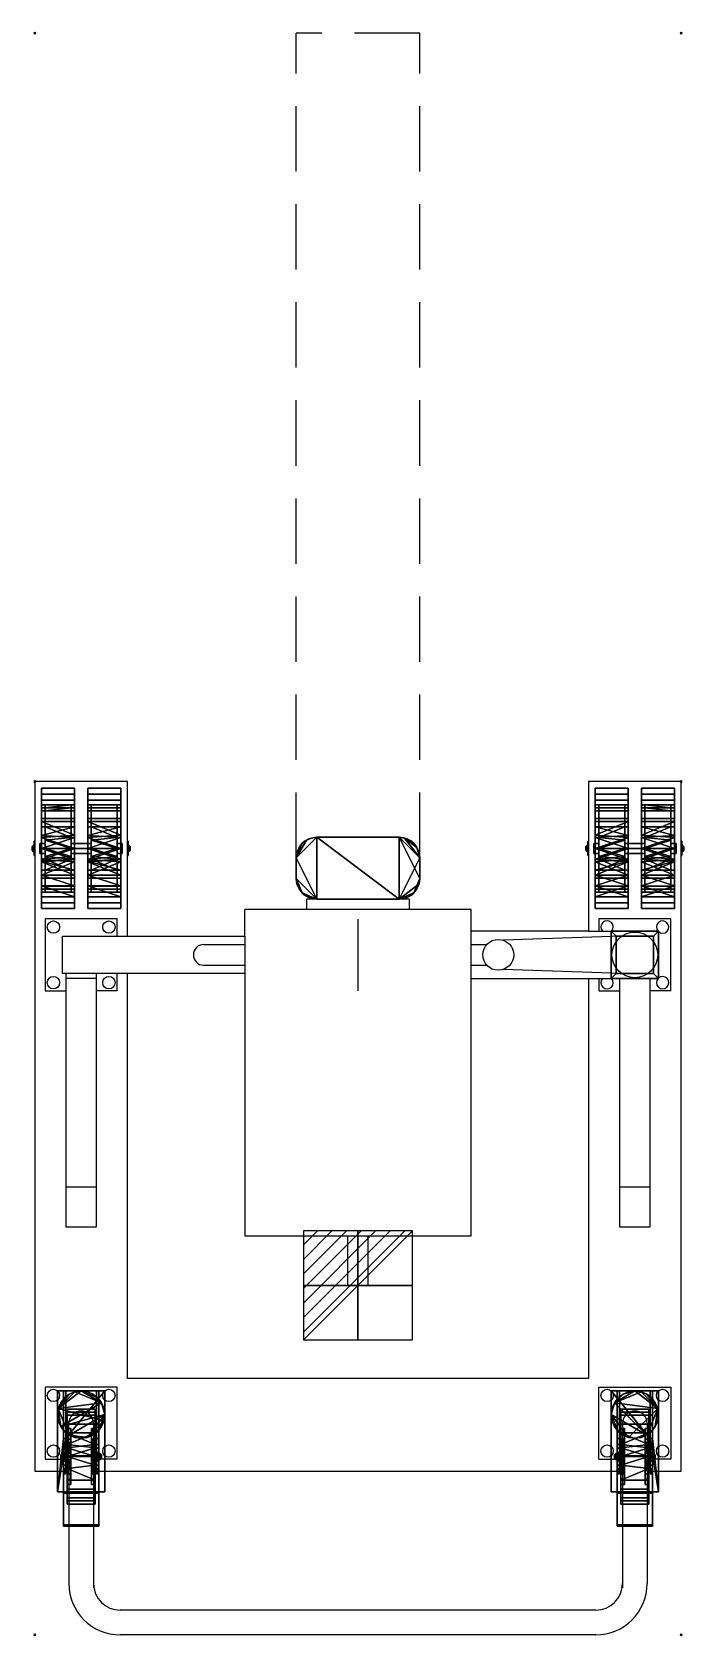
# Model space of a CAD drawing. Header units: millimetres. Extents: x -3 to 631, y -830 to 728.
import ezdxf

# ---------------------------------------------------------------- set-up
doc = ezdxf.new("R2010")
doc.units = ezdxf.units.MM
doc.header["$PDMODE"] = 3
doc.linetypes.add('NASCOSTA', pattern=[9.525, 6.35, -3.175])
for name, color, linetype in [('IQ_200_2D', 1, 'Continuous'), ('IQ_200_3D', 1, 'Continuous'), ('IQ_204_2D', 7, 'Continuous'), ('IQ_BLACK_3D', 250, 'Continuous'), ('IQ_CON_ELECTRICITY_INT', 7, 'Continuous'), ('IQ_INS_3D', 3, 'Continuous')]:
    doc.layers.add(name, color=color, linetype=linetype)

# ---------------------------------------------------------------- blocks, each defined once
blk = doc.blocks.new('*X1')
at = {"color": 0}
for p, q in [((286.774344, 2204.447934), (296.618251, 2214.291842)), ((286.774344, 2205.862148), (295.204037, 2214.291842)), ((286.774344, 2207.276361), (293.789824, 2214.291842)), ((286.774344, 2208.690575), (292.37561, 2214.291842)), ((286.774344, 2210.104788), (290.961397, 2214.291842)), ((286.774344, 2211.519002), (289.547183, 2214.291842)), ((286.774344, 2212.933216), (288.13297, 2214.291842))]:
    blk.add_line(p, q, dxfattribs=at)
blk = doc.blocks.new('ELECTRICITY')
for p, q in [((2.121, 2.121), (-2.121, 2.121)), ((-2.121, 2.121), (-2.121, -2.121)), ((-2.121, -2.121), (2.121, 2.121)), ((2.121, -2.121), (2.121, 2.121)), ((-2.121, -2.121), (2.121, -2.121))]:
    blk.add_line(p, q)
at = {"extrusion": (-1, 0, 0)}
for p, q in [((0, -2.121, 2.121), (0, 2.121, 2.121)), ((0, 2.121, -2.121), (0, -2.121, -2.121)), ((0, 2.121, 2.121), (0, 2.121, -2.121)), ((0, 2.121, -2.121), (0, -2.121, 2.121)), ((0, -2.121, -2.121), (0, -2.121, 2.121))]:
    blk.add_line(p, q, dxfattribs=at)
at = {"extrusion": (0, -1, 0)}
for p, q in [((2.121, 0, 2.121), (-2.121, 0, 2.121)), ((-2.121, 0, -2.121), (2.121, 0, -2.121)), ((-2.121, 0, 2.121), (-2.121, 0, -2.121)), ((-2.121, 0, -2.121), (2.121, 0, 2.121)), ((2.121, 0, -2.121), (2.121, 0, 2.121))]:
    blk.add_line(p, q, dxfattribs=at)
at = {"xscale": 0.4000000000000909, "yscale": 0.4000000000000909, "zscale": 0.4000000000000909}
blk.add_blockref('*X1', (-116.831, -883.595), dxfattribs=at)
at = {"extrusion": (-1, 0, 0), "xscale": 0.3999999999999773, "yscale": 0.3999999999999773, "zscale": 0.3999999999999773}
blk.add_blockref('*X1', (-116.831, -883.595), dxfattribs=at)
at = {"extrusion": (0, -1, 0), "xscale": 0.4000000000000909, "yscale": 0.4000000000000909, "zscale": 0.4000000000000909}
blk.add_blockref('*X1', (-116.831, -883.595), dxfattribs=at)
blk = doc.blocks.new('FamilyGeomCombination_70369-_3D_')
at = {"layer": 'IQ_200_3D'}
mesh = blk.add_polyface(dxfattribs=at)
corners = [(246, 269.1, 1467.1), (246, 223.1, 1467.1), (292, 223.1, 1467.1), (292, 269.1, 1467.1), (251, 264.1, 1467.1), (287, 264.1, 1467.1), (287, 228.1, 1467.1), (251, 228.1, 1467.1)]
mesh.append_faces([[corners[k] for k in face] for face in [(1, 7, 4, 0), (0, 4, 5, 3)]], dxfattribs={"vtx0": -1, "vtx2": -1})
mesh.append_faces([[corners[k] for k in face] for face in [(6, 7, 1, 2), (5, 6, 2, 3)]], dxfattribs={"vtx1": -1, "vtx3": -1})
mesh = blk.add_polyface(dxfattribs=at)
corners = [(246, 269.1, 970), (292, 269.1, 970), (292, 223.1, 970), (246, 223.1, 970), (251, 264.1, 970), (251, 228.1, 970), (287, 228.1, 970), (287, 264.1, 970)]
mesh.append_faces([[corners[k] for k in face] for face in [(2, 6, 7, 1), (1, 7, 4, 0)]], dxfattribs={"vtx0": -1, "vtx2": -1})
mesh.append_faces([[corners[k] for k in face] for face in [(5, 6, 2, 3), (4, 5, 3, 0)]], dxfattribs={"vtx1": -1, "vtx3": -1})
mesh = blk.add_polyface(dxfattribs=at)
corners = [(246, 223.1, 1467.1), (246, 269.1, 1467.1), (246, 269.1, 1308.3), (246, 269.1, 1307.1), (246, 269.1, 970), (246, 223.1, 970), (246, 223.1, 1307.1), (246, 223.1, 1308.3)]
mesh.append_faces([[corners[k] for k in face] for face in [(1, 2, 7, 0)]], dxfattribs={"vtx1": -1})
mesh.append_faces([[corners[k] for k in face] for face in [(6, 7, 2, 3)]], dxfattribs={"vtx1": -1, "vtx3": -1})
mesh.append_faces([[corners[k] for k in face] for face in [(3, 4, 5, 6)]], dxfattribs={"vtx3": -1})
mesh = blk.add_polyface(dxfattribs=at)
corners = [(246, 269.1, 1467.1), (292, 269.1, 1467.1), (292, 269.1, 1308.3), (292, 269.1, 1307.1), (292, 269.1, 970), (246, 269.1, 970), (246, 269.1, 1307.1), (246, 269.1, 1308.3)]
mesh.append_faces([[corners[k] for k in face] for face in [(1, 2, 7, 0)]], dxfattribs={"vtx1": -1})
mesh.append_faces([[corners[k] for k in face] for face in [(6, 7, 2, 3)]], dxfattribs={"vtx1": -1, "vtx3": -1})
mesh.append_faces([[corners[k] for k in face] for face in [(3, 4, 5, 6)]], dxfattribs={"vtx3": -1})
mesh = blk.add_polyface(dxfattribs=at)
corners = [(292, 269.1, 1467.1), (292, 223.1, 1467.1), (292, 223.1, 1308.3), (292, 223.1, 1307.1), (292, 223.1, 970), (292, 269.1, 970), (292, 269.1, 1307.1), (292, 269.1, 1308.3)]
mesh.append_faces([[corners[k] for k in face] for face in [(1, 2, 7, 0)]], dxfattribs={"vtx1": -1})
mesh.append_faces([[corners[k] for k in face] for face in [(6, 7, 2, 3)]], dxfattribs={"vtx1": -1, "vtx3": -1})
mesh.append_faces([[corners[k] for k in face] for face in [(3, 4, 5, 6)]], dxfattribs={"vtx3": -1})
mesh = blk.add_polyface(dxfattribs=at)
corners = [(287, 264.1, 1467.1), (251, 264.1, 1467.1), (251, 264.1, 1308.3), (287, 264.1, 1308.3), (251, 264.1, 970), (287, 264.1, 970), (287, 264.1, 1307.1), (251, 264.1, 1307.1)]
mesh.append_faces([[corners[k] for k in face] for face in [(0, 1, 2, 3), (5, 6, 7, 4)]])
mesh = blk.add_polyface(dxfattribs=at)
corners = [(251, 264.1, 1467.1), (251, 228.1, 1467.1), (251, 228.1, 1308.3), (251, 264.1, 1308.3), (251, 228.1, 970), (251, 264.1, 970), (251, 264.1, 1307.1), (251, 228.1, 1307.1)]
mesh.append_faces([[corners[k] for k in face] for face in [(0, 1, 2, 3), (6, 7, 4, 5)]])
mesh = blk.add_polyface(dxfattribs=at)
corners = [(251, 264.1, 1308.3), (251, 228.1, 1308.3), (287, 228.1, 1308.3), (287, 264.1, 1308.3)]
mesh.append_faces([[corners[k] for k in face] for face in [(0, 1, 2, 3)]])
mesh = blk.add_polyface(dxfattribs=at)
corners = [(287, 264.1, 1307.1), (287, 228.1, 1307.1), (251, 228.1, 1307.1), (251, 264.1, 1307.1)]
mesh.append_faces([[corners[k] for k in face] for face in [(0, 1, 2, 3)]])
mesh = blk.add_polyface(dxfattribs=at)
corners = [(287, 228.1, 1467.1), (287, 264.1, 1467.1), (287, 264.1, 1308.3), (287, 228.1, 1308.3), (287, 264.1, 970), (287, 228.1, 970), (287, 228.1, 1307.1), (287, 264.1, 1307.1)]
mesh.append_faces([[corners[k] for k in face] for face in [(3, 0, 1, 2), (5, 6, 7, 4)]])
mesh = blk.add_polyface(dxfattribs=at)
corners = [(292, 223.1, 1467.1), (246, 223.1, 1467.1), (246, 223.1, 1308.3), (246, 223.1, 1307.1), (246, 223.1, 970), (292, 223.1, 970), (292, 223.1, 1307.1), (292, 223.1, 1308.3)]
mesh.append_faces([[corners[k] for k in face] for face in [(1, 2, 7, 0)]], dxfattribs={"vtx1": -1})
mesh.append_faces([[corners[k] for k in face] for face in [(6, 7, 2, 3)]], dxfattribs={"vtx1": -1, "vtx3": -1})
mesh.append_faces([[corners[k] for k in face] for face in [(3, 4, 5, 6)]], dxfattribs={"vtx3": -1})
mesh = blk.add_polyface(dxfattribs=at)
corners = [(251, 228.1, 1467.1), (287, 228.1, 1467.1), (287, 228.1, 1308.3), (251, 228.1, 1308.3), (287, 228.1, 970), (251, 228.1, 970), (251, 228.1, 1307.1), (287, 228.1, 1307.1)]
mesh.append_faces([[corners[k] for k in face] for face in [(3, 0, 1, 2), (5, 6, 7, 4)]])
blk = doc.blocks.new('TBX_WHEEL125_LOCKED - TBX_WHEEL125_LOCKED-76531-_3D_')
at = {"layer": 'IQ_200_3D'}
mesh = blk.add_polyface(dxfattribs=at)
corners = [(-23, -14.9, 100), (-22.2, -9, 100), (-19.9, -3.4, 100), (-16.3, 1.3, 100), (-11.5, 5, 100), (-6, 7.3, 100), (0, 8.1, 100), (6, 7.3, 100), (11.5, 5, 100), (16.3, 1.3, 100), (19.9, -3.4, 100), (22.2, -9, 100), (23, -14.9, 100), (22.2, -20.9, 100), (19.9, -26.4, 100), (16.3, -31.2, 100), (11.5, -34.8, 100), (6, -37.1, 100), (0, -37.9, 100), (-6, -37.1, 100), (-11.5, -34.8, 100), (-16.3, -31.2, 100), (-19.9, -26.4, 100), (-22.2, -20.9, 100)]
mesh.append_faces([[corners[k] for k in face] for face in [(10, 8, 9), (3, 1, 2), (15, 12, 13, 14)]], dxfattribs={"vtx0": -1})
mesh.append_faces([[corners[k] for k in face] for face in [(12, 17, 20)]], dxfattribs={"vtx0": -1, "vtx1": -1, "vtx2": -1})
mesh.append_faces([[corners[k] for k in face] for face in [(1, 6, 10, 22)]], dxfattribs={"vtx0": -1, "vtx1": -1, "vtx2": -1, "vtx3": -1})
mesh.append_faces([[corners[k] for k in face] for face in [(1, 3, 4, 5), (22, 10, 11, 12)]], dxfattribs={"vtx0": -1, "vtx3": -1})
mesh.append_faces([[corners[k] for k in face] for face in [(0, 1, 22, 23)]], dxfattribs={"vtx1": -1})
mesh.append_faces([[corners[k] for k in face] for face in [(5, 6, 1), (16, 17, 12, 15)]], dxfattribs={"vtx1": -1, "vtx2": -1})
mesh.append_faces([[corners[k] for k in face] for face in [(18, 19, 20, 17)]], dxfattribs={"vtx2": -1})
mesh.append_faces([[corners[k] for k in face] for face in [(6, 7, 8, 10), (20, 21, 22, 12)]], dxfattribs={"vtx2": -1, "vtx3": -1})
mesh = blk.add_polyface(dxfattribs=at)
corners = [(-23, -14.9, 125), (-22.2, -20.9, 125), (-19.9, -26.4, 125), (-16.3, -31.2, 125), (-11.5, -34.8, 125), (-6, -37.1, 125), (0, -37.9, 125), (6, -37.1, 125), (11.5, -34.8, 125), (16.3, -31.2, 125), (19.9, -26.4, 125), (22.2, -20.9, 125), (23, -14.9, 125), (22.2, -9, 125), (19.9, -3.4, 125), (16.3, 1.3, 125), (11.5, 5, 125), (6, 7.3, 125), (0, 8.1, 125), (-6, 7.3, 125), (-11.5, 5, 125), (-16.3, 1.3, 125), (-19.9, -3.4, 125), (-22.2, -9, 125)]
mesh.append_faces([[corners[k] for k in face] for face in [(11, 9, 10)]], dxfattribs={"vtx0": -1})
mesh.append_faces([[corners[k] for k in face] for face in [(7, 11, 23, 4)]], dxfattribs={"vtx0": -1, "vtx1": -1, "vtx2": -1, "vtx3": -1})
mesh.append_faces([[corners[k] for k in face] for face in [(11, 12, 14, 23), (19, 20, 23, 14)]], dxfattribs={"vtx1": -1, "vtx2": -1, "vtx3": -1})
mesh.append_faces([[corners[k] for k in face] for face in [(14, 15, 18, 19)]], dxfattribs={"vtx1": -1, "vtx3": -1})
mesh.append_faces([[corners[k] for k in face] for face in [(0, 1, 2, 23), (16, 17, 18, 15), (21, 22, 23, 20), (12, 13, 14)]], dxfattribs={"vtx2": -1})
mesh.append_faces([[corners[k] for k in face] for face in [(7, 8, 9, 11), (2, 3, 4, 23)]], dxfattribs={"vtx2": -1, "vtx3": -1})
mesh.append_faces([[corners[k] for k in face] for face in [(4, 5, 6, 7)]], dxfattribs={"vtx3": -1})
mesh = blk.add_polyface(dxfattribs=at)
corners = [(-23, -14.9, 125), (-22.2, -9, 125), (-19.9, -3.4, 125), (-16.3, 1.3, 125), (-11.5, 5, 125), (-6, 7.3, 125), (0, 8.1, 125), (6, 7.3, 125), (11.5, 5, 125), (16.3, 1.3, 125), (19.9, -3.4, 125), (22.2, -9, 125), (23, -14.9, 125), (23, -14.9, 100), (22.2, -9, 100), (19.9, -3.4, 100), (16.3, 1.3, 100), (11.5, 5, 100), (6, 7.3, 100), (0, 8.1, 100), (-6, 7.3, 100), (-11.5, 5, 100), (-16.3, 1.3, 100), (-19.9, -3.4, 100), (-22.2, -9, 100), (-23, -14.9, 100)]
mesh.append_faces([[corners[k] for k in face] for face in [(1, 24, 25, 0)]], dxfattribs={"vtx0": -1})
mesh.append_faces([[corners[k] for k in face] for face in [(4, 21, 22, 3), (2, 23, 24, 1), (3, 22, 23, 2), (20, 5, 6, 19)]], dxfattribs={"vtx0": -1, "vtx2": -1})
mesh.append_faces([[corners[k] for k in face] for face in [(13, 14, 11, 12)]], dxfattribs={"vtx1": -1})
mesh.append_faces([[corners[k] for k in face] for face in [(14, 15, 10, 11), (16, 17, 8, 9), (15, 16, 9, 10), (17, 18, 7, 8), (6, 7, 18, 19), (4, 5, 20, 21)]], dxfattribs={"vtx1": -1, "vtx3": -1})
mesh = blk.add_polyface(dxfattribs=at)
corners = [(23, 8.1, 96.4), (23, -90, 96.4), (-23, -90, 96.4), (-23, 8.1, 96.4), (-17.1, 8.1, 96.4), (-17.1, -38.1, 96.4), (-15, -38.1, 96.4), (-15, 8.1, 96.4)]
mesh.append_faces([[corners[k] for k in face] for face in [(5, 2, 3, 4)]], dxfattribs={"vtx0": -1})
mesh.append_faces([[corners[k] for k in face] for face in [(2, 5, 6)]], dxfattribs={"vtx0": -1, "vtx2": -1})
mesh.append_faces([[corners[k] for k in face] for face in [(6, 0, 1, 2)]], dxfattribs={"vtx0": -1, "vtx3": -1})
mesh.append_faces([[corners[k] for k in face] for face in [(7, 0, 6)]], dxfattribs={"vtx1": -1})
mesh = blk.add_polyface(dxfattribs=at)
corners = [(-23, 8.1, 100), (-23, 8.1, 96.4), (-23, -90, 96.4), (-23, -90, 100)]
mesh.append_faces([[corners[k] for k in face] for face in [(0, 1, 2, 3)]])
mesh = blk.add_polyface(dxfattribs=at)
corners = [(23, 8.1, 100), (-23, 8.1, 100), (-23, -90, 100), (23, -90, 100)]
mesh.append_faces([[corners[k] for k in face] for face in [(0, 1, 2, 3)]])
mesh = blk.add_polyface(dxfattribs=at)
corners = [(-15, 8.1, 96.4), (-15, 8.1, 90.4), (-17.1, 8.1, 90.4), (-17.1, 8.1, 96.4), (-23, 8.1, 96.4), (-23, 8.1, 100), (23, 8.1, 100), (23, 8.1, 96.4)]
mesh.append_faces([[corners[k] for k in face] for face in [(1, 2, 3, 0), (6, 7, 0, 5)]], dxfattribs={"vtx2": -1})
mesh.append_faces([[corners[k] for k in face] for face in [(3, 4, 5, 0)]], dxfattribs={"vtx2": -1, "vtx3": -1})
mesh = blk.add_polyface(dxfattribs=at)
corners = [(-17.1, -68.2, 58.7), (-17.1, -38.1, 88.8), (-17.1, -38.1, 96.4), (-17.1, 8.1, 96.4), (-17.1, 8.1, 90.4), (-17.1, -44, 34.5), (-17.1, -47.6, 32.2), (-17.1, -51.6, 30.8), (-17.1, -55.8, 30.4), (-17.1, -60, 31.1), (-17.1, -63.9, 32.8), (-17.1, -67.3, 35.4), (-17.1, -69.9, 38.8), (-17.1, -71.6, 42.7), (-17.1, -72.3, 46.9), (-17.1, -71.9, 51.1), (-17.1, -70.5, 55.2), (-17.1, -52.6, 46.2), (-17.1, -52.8, 47), (-17.1, -53.1, 47.7), (-17.1, -53.5, 48.3), (-17.1, -54.1, 48.8), (-17.1, -54.9, 49.1), (-17.1, -55.6, 49.2), (-17.1, -56.4, 49.1), (-17.1, -57.1, 48.8), (-17.1, -57.8, 48.3), (-17.1, -58.2, 47.7), (-17.1, -58.5, 47), (-17.1, -58.6, 46.2), (-17.1, -58.5, 45.4), (-17.1, -58.2, 44.7), (-17.1, -57.8, 44.1), (-17.1, -57.1, 43.6), (-17.1, -56.4, 43.3), (-17.1, -55.6, 43.2), (-17.1, -54.9, 43.3), (-17.1, -54.1, 43.6), (-17.1, -53.5, 44.1), (-17.1, -53.1, 44.7), (-17.1, -52.8, 45.4)]
mesh.append_faces([[corners[k] for k in face] for face in [(4, 1, 2, 3)]], dxfattribs={"vtx0": -1})
mesh.append_faces([[corners[k] for k in face] for face in [(26, 0, 25), (38, 6, 37), (20, 1, 19), (18, 5, 17)]], dxfattribs={"vtx0": -1, "vtx1": -1})
mesh.append_faces([[corners[k] for k in face] for face in [(1, 5, 18, 19)]], dxfattribs={"vtx0": -1, "vtx1": -1, "vtx3": -1})
mesh.append_faces([[corners[k] for k in face] for face in [(29, 13, 14), (31, 11, 12, 30), (30, 12, 13, 29), (11, 31, 32, 10), (36, 7, 8, 35), (37, 6, 7, 36), (33, 9, 10, 32), (0, 23, 24), (1, 20, 21)]], dxfattribs={"vtx0": -1, "vtx2": -1})
mesh.append_faces([[corners[k] for k in face] for face in [(33, 34, 9), (24, 25, 0), (21, 22, 1), (39, 40, 5), (40, 17, 5), (4, 5, 1)]], dxfattribs={"vtx1": -1, "vtx2": -1})
mesh.append_faces([[corners[k] for k in face] for face in [(14, 15, 28, 29), (15, 16, 27, 28), (8, 9, 34, 35), (26, 27, 16, 0), (0, 1, 22, 23), (5, 6, 38, 39)]], dxfattribs={"vtx1": -1, "vtx3": -1})
mesh = blk.add_polyface(dxfattribs=at)
corners = [(-15, -44, 34.5), (-17.1, -44, 34.5), (-17.1, 8.1, 90.4), (-15, 8.1, 90.4)]
mesh.append_faces([[corners[k] for k in face] for face in [(0, 1, 2, 3)]])
mesh = blk.add_polyface(dxfattribs=at)
corners = [(-15, -68.2, 58.7), (-15, -70.5, 55.2), (-15, -71.9, 51.1), (-15, -72.3, 46.9), (-15, -71.6, 42.7), (-15, -69.9, 38.8), (-15, -67.3, 35.4), (-15, -63.9, 32.8), (-15, -60, 31.1), (-15, -55.8, 30.4), (-15, -51.6, 30.8), (-15, -47.6, 32.2), (-15, -44, 34.5), (-15, 8.1, 90.4), (-15, 8.1, 96.4), (-15, -38.1, 96.4), (-15, -38.1, 88.8), (-15, -52.6, 46.2), (-15, -52.8, 45.4), (-15, -53.1, 44.7), (-15, -53.5, 44.1), (-15, -54.1, 43.6), (-15, -54.9, 43.3), (-15, -55.6, 43.2), (-15, -56.4, 43.3), (-15, -57.1, 43.6), (-15, -57.8, 44.1), (-15, -58.2, 44.7), (-15, -58.5, 45.4), (-15, -58.6, 46.2), (-15, -58.5, 47), (-15, -58.2, 47.7), (-15, -57.8, 48.3), (-15, -57.1, 48.8), (-15, -56.4, 49.1), (-15, -55.6, 49.2), (-15, -54.9, 49.1), (-15, -54.1, 48.8), (-15, -53.5, 48.3), (-15, -53.1, 47.7), (-15, -52.8, 47)]
mesh.append_faces([[corners[k] for k in face] for face in [(13, 16, 12), (19, 12, 18), (17, 12, 40), (21, 11, 20)]], dxfattribs={"vtx0": -1, "vtx1": -1})
mesh.append_faces([[corners[k] for k in face] for face in [(0, 35, 36), (16, 37, 38), (0, 34, 35), (16, 38, 39), (12, 19, 20, 11), (3, 29, 30, 2), (4, 28, 29, 3), (2, 30, 31), (28, 4, 5), (8, 24, 25, 7), (9, 23, 24, 8), (7, 25, 26)]], dxfattribs={"vtx0": -1, "vtx2": -1})
mesh.append_faces([[corners[k] for k in face] for face in [(16, 39, 40, 12)]], dxfattribs={"vtx0": -1, "vtx2": -1, "vtx3": -1})
mesh.append_faces([[corners[k] for k in face] for face in [(15, 16, 13, 14)]], dxfattribs={"vtx1": -1})
mesh.append_faces([[corners[k] for k in face] for face in [(33, 34, 0), (17, 18, 12)]], dxfattribs={"vtx1": -1, "vtx2": -1})
mesh.append_faces([[corners[k] for k in face] for face in [(16, 0, 36, 37), (31, 32, 1, 2), (32, 33, 0, 1), (27, 28, 5, 6), (26, 27, 6, 7), (22, 23, 9, 10), (21, 22, 10, 11)]], dxfattribs={"vtx1": -1, "vtx3": -1})
mesh = blk.add_polyface(dxfattribs=at)
corners = [(15, -68.2, 58.7), (15, -38.1, 88.8), (15, -38.1, 96.4), (15, 8.1, 96.4), (15, 8.1, 90.4), (15, -44, 34.5), (15, -47.6, 32.2), (15, -51.6, 30.8), (15, -55.8, 30.4), (15, -60, 31.1), (15, -63.9, 32.8), (15, -67.3, 35.4), (15, -69.9, 38.8), (15, -71.6, 42.7), (15, -72.3, 46.9), (15, -71.9, 51.1), (15, -70.5, 55.2), (15, -52.6, 46.2), (15, -52.8, 47), (15, -53.1, 47.7), (15, -53.5, 48.3), (15, -54.1, 48.8), (15, -54.9, 49.1), (15, -55.6, 49.2), (15, -56.4, 49.1), (15, -57.1, 48.8), (15, -57.8, 48.3), (15, -58.2, 47.7), (15, -58.5, 47), (15, -58.6, 46.2), (15, -58.5, 45.4), (15, -58.2, 44.7), (15, -57.8, 44.1), (15, -57.1, 43.6), (15, -56.4, 43.3), (15, -55.6, 43.2), (15, -54.9, 43.3), (15, -54.1, 43.6), (15, -53.5, 44.1), (15, -53.1, 44.7), (15, -52.8, 45.4)]
mesh.append_faces([[corners[k] for k in face] for face in [(4, 1, 2, 3)]], dxfattribs={"vtx0": -1})
mesh.append_faces([[corners[k] for k in face] for face in [(25, 0, 24), (24, 0, 23), (16, 27, 15), (20, 1, 19), (5, 1, 4), (18, 5, 17)]], dxfattribs={"vtx0": -1, "vtx1": -1})
mesh.append_faces([[corners[k] for k in face] for face in [(13, 29, 30), (36, 7, 8, 35), (37, 6, 7, 36), (5, 40, 17), (14, 28, 29, 13), (15, 27, 28, 14), (1, 21, 22)]], dxfattribs={"vtx0": -1, "vtx2": -1})
mesh.append_faces([[corners[k] for k in face] for face in [(39, 40, 5), (37, 38, 6), (25, 26, 0), (20, 21, 1)]], dxfattribs={"vtx1": -1, "vtx2": -1})
mesh.append_faces([[corners[k] for k in face] for face in [(18, 19, 1, 5)]], dxfattribs={"vtx1": -1, "vtx2": -1, "vtx3": -1})
mesh.append_faces([[corners[k] for k in face] for face in [(11, 12, 31, 32), (10, 11, 32, 33), (9, 10, 33, 34), (12, 13, 30, 31), (8, 9, 34, 35), (5, 6, 38, 39), (26, 27, 16, 0), (22, 23, 0, 1)]], dxfattribs={"vtx1": -1, "vtx3": -1})
mesh = blk.add_polyface(dxfattribs=at)
corners = [(17.1, 8.1, 96.4), (15, 8.1, 96.4), (15, -38.1, 96.4), (17.1, -38.1, 96.4)]
mesh.append_faces([[corners[k] for k in face] for face in [(0, 1, 2, 3)]])
mesh = blk.add_polyface(dxfattribs=at)
corners = [(17.1, 8.1, 90.4), (15, 8.1, 90.4), (15, 8.1, 96.4), (17.1, 8.1, 96.4)]
mesh.append_faces([[corners[k] for k in face] for face in [(0, 1, 2, 3)]])
mesh = blk.add_polyface(dxfattribs=at)
corners = [(17.1, -44, 34.5), (15, -44, 34.5), (15, 8.1, 90.4), (17.1, 8.1, 90.4)]
mesh.append_faces([[corners[k] for k in face] for face in [(0, 1, 2, 3)]])
mesh = blk.add_polyface(dxfattribs=at)
corners = [(17.1, -68.2, 58.7), (17.1, -70.5, 55.2), (17.1, -71.9, 51.1), (17.1, -72.3, 46.9), (17.1, -71.6, 42.7), (17.1, -69.9, 38.8), (17.1, -67.3, 35.4), (17.1, -63.9, 32.8), (17.1, -60, 31.1), (17.1, -55.8, 30.4), (17.1, -51.6, 30.8), (17.1, -47.6, 32.2), (17.1, -44, 34.5), (17.1, 8.1, 90.4), (17.1, 8.1, 96.4), (17.1, -38.1, 96.4), (17.1, -38.1, 88.8), (17.1, -52.6, 46.2), (17.1, -52.8, 45.4), (17.1, -53.1, 44.7), (17.1, -53.5, 44.1), (17.1, -54.1, 43.6), (17.1, -54.9, 43.3), (17.1, -55.6, 43.2), (17.1, -56.4, 43.3), (17.1, -57.1, 43.6), (17.1, -57.8, 44.1), (17.1, -58.2, 44.7), (17.1, -58.5, 45.4), (17.1, -58.6, 46.2), (17.1, -58.5, 47), (17.1, -58.2, 47.7), (17.1, -57.8, 48.3), (17.1, -57.1, 48.8), (17.1, -56.4, 49.1), (17.1, -55.6, 49.2), (17.1, -54.9, 49.1), (17.1, -54.1, 48.8), (17.1, -53.5, 48.3), (17.1, -53.1, 47.7), (17.1, -52.8, 47)]
mesh.append_faces([[corners[k] for k in face] for face in [(32, 1, 31), (25, 8, 24), (23, 9, 22), (18, 12, 17)]], dxfattribs={"vtx0": -1, "vtx1": -1})
mesh.append_faces([[corners[k] for k in face] for face in [(0, 34, 35), (0, 35, 36, 16), (31, 1, 2, 30), (30, 2, 3, 29), (16, 36, 37), (12, 40, 17), (29, 3, 4), (10, 21, 22, 9), (9, 23, 24, 8), (21, 10, 11)]], dxfattribs={"vtx0": -1, "vtx2": -1})
mesh.append_faces([[corners[k] for k in face] for face in [(33, 34, 0), (37, 38, 16), (39, 40, 16), (38, 39, 16), (19, 20, 12), (18, 19, 12)]], dxfattribs={"vtx1": -1, "vtx2": -1})
mesh.append_faces([[corners[k] for k in face] for face in [(12, 13, 16, 40)]], dxfattribs={"vtx1": -1, "vtx2": -1, "vtx3": -1})
mesh.append_faces([[corners[k] for k in face] for face in [(0, 1, 32, 33), (28, 29, 4, 5), (26, 27, 6, 7), (25, 26, 7, 8), (27, 28, 5, 6), (20, 21, 11, 12)]], dxfattribs={"vtx1": -1, "vtx3": -1})
mesh.append_faces([[corners[k] for k in face] for face in [(13, 14, 15, 16)]], dxfattribs={"vtx3": -1})
mesh = blk.add_polyface(dxfattribs=at)
corners = [(23, -90, 96.4), (23, 8.1, 96.4), (23, 8.1, 100), (23, -90, 100)]
mesh.append_faces([[corners[k] for k in face] for face in [(0, 1, 2, 3)]])
mesh = blk.add_polyface(dxfattribs=at)
corners = [(23, -14.9, 125), (22.2, -20.9, 125), (19.9, -26.4, 125), (16.3, -31.2, 125), (11.5, -34.8, 125), (6, -37.1, 125), (0, -37.9, 125), (-6, -37.1, 125), (-11.5, -34.8, 125), (-16.3, -31.2, 125), (-19.9, -26.4, 125), (-22.2, -20.9, 125), (-23, -14.9, 125), (-23, -14.9, 100), (-22.2, -20.9, 100), (-19.9, -26.4, 100), (-16.3, -31.2, 100), (-11.5, -34.8, 100), (-6, -37.1, 100), (0, -37.9, 100), (6, -37.1, 100), (11.5, -34.8, 100), (16.3, -31.2, 100), (19.9, -26.4, 100), (22.2, -20.9, 100), (23, -14.9, 100)]
mesh.append_faces([[corners[k] for k in face] for face in [(1, 24, 25, 0)]], dxfattribs={"vtx0": -1})
mesh.append_faces([[corners[k] for k in face] for face in [(2, 23, 24, 1), (22, 3, 4, 21)]], dxfattribs={"vtx0": -1, "vtx2": -1})
mesh.append_faces([[corners[k] for k in face] for face in [(13, 14, 11, 12)]], dxfattribs={"vtx1": -1})
mesh.append_faces([[corners[k] for k in face] for face in [(14, 15, 10, 11), (16, 17, 8, 9), (15, 16, 9, 10), (17, 18, 7, 8), (6, 7, 18, 19), (19, 20, 5, 6), (20, 21, 4, 5), (2, 3, 22, 23)]], dxfattribs={"vtx1": -1, "vtx3": -1})
mesh = blk.add_polyface(dxfattribs=at)
corners = [(-10.1, -55.6, 17.7), (-10.1, -38.9, 23.1), (-10.1, -28.5, 37.4), (-10.1, -28.5, 55), (-10.1, -38.9, 69.3), (-10.1, -55.6, 74.7), (-13.6, -55.6, 74.7), (-13.6, -38.9, 69.3), (-13.6, -28.5, 55), (-13.6, -28.5, 37.4), (-13.6, -38.9, 23.1), (-13.6, -55.6, 17.7), (-13.6, -33.7, 62.1), (-10.1, -33.7, 62.1), (-10.1, -47.3, 72), (-13.6, -47.3, 72), (-13.6, -28.5, 46.2), (-10.1, -28.5, 46.2), (-10.1, -44.7, 21.2), (-13.6, -47.3, 20.4), (-10.1, -33.7, 30.3), (-13.6, -33.7, 30.3), (-10.1, -50.2, 19.5)]
mesh.append_faces([[corners[k] for k in face] for face in [(15, 14, 5, 6)]], dxfattribs={"vtx0": -1})
mesh.append_faces([[corners[k] for k in face] for face in [(19, 18, 10), (11, 22, 19), (1, 10, 18)]], dxfattribs={"vtx0": -1, "vtx1": -1})
mesh.append_faces([[corners[k] for k in face] for face in [(7, 4, 14, 15), (8, 3, 13, 12), (12, 13, 4, 7), (3, 8, 16, 17), (17, 16, 9, 2), (2, 9, 21, 20), (20, 21, 10, 1)]], dxfattribs={"vtx0": -1, "vtx2": -1})
mesh.append_faces([[corners[k] for k in face] for face in [(22, 18, 19)]], dxfattribs={"vtx1": -1, "vtx2": -1})
mesh.append_faces([[corners[k] for k in face] for face in [(11, 0, 22)]], dxfattribs={"vtx2": -1})
mesh = blk.add_polyface(dxfattribs=at)
corners = [(-10.1, -55.6, 40.5), (-10.1, -50.7, 43.4), (-10.1, -50.7, 49), (-10.1, -55.6, 51.9), (-10.1, -55.6, 74.7), (-10.1, -38.9, 69.3), (-10.1, -28.5, 55), (-10.1, -28.5, 37.4), (-10.1, -38.9, 23.1), (-10.1, -55.6, 17.7)]
mesh.append_faces([[corners[k] for k in face] for face in [(0, 8, 9)]], dxfattribs={"vtx0": -1})
mesh.append_faces([[corners[k] for k in face] for face in [(1, 7, 8, 0), (7, 1, 2)]], dxfattribs={"vtx0": -1, "vtx2": -1})
mesh.append_faces([[corners[k] for k in face] for face in [(2, 5, 6, 7)]], dxfattribs={"vtx0": -1, "vtx3": -1})
mesh.append_faces([[corners[k] for k in face] for face in [(3, 4, 5, 2)]], dxfattribs={"vtx2": -1})
mesh = blk.add_polyface(dxfattribs=at)
corners = [(10.2, -55.6, 17.7), (10.2, -38.9, 23.1), (10.2, -28.5, 37.4), (10.2, -28.5, 55), (10.2, -38.9, 69.3), (10.2, -55.6, 74.7), (10.2, -55.6, 51.9), (10.2, -50.7, 49), (10.2, -50.7, 43.4), (10.2, -55.6, 40.5)]
mesh.append_faces([[corners[k] for k in face] for face in [(7, 3, 4, 6)]], dxfattribs={"vtx0": -1, "vtx2": -1})
mesh.append_faces([[corners[k] for k in face] for face in [(5, 6, 4), (0, 1, 9)]], dxfattribs={"vtx1": -1})
mesh.append_faces([[corners[k] for k in face] for face in [(2, 3, 7, 8), (1, 2, 8, 9)]], dxfattribs={"vtx1": -1, "vtx3": -1})
mesh = blk.add_polyface(dxfattribs=at)
corners = [(13.6, -55.6, 17.7), (13.6, -38.9, 23.1), (13.6, -28.5, 37.4), (13.6, -28.5, 55), (13.6, -38.9, 69.3), (13.6, -55.6, 74.7), (10.2, -55.6, 74.7), (10.2, -38.9, 69.3), (10.2, -28.5, 55), (10.2, -28.5, 37.4), (10.2, -38.9, 23.1), (10.2, -55.6, 17.7), (13.6, -44.7, 71.2), (10.2, -47.3, 72), (10.2, -33.7, 62.1), (13.6, -33.7, 62.1), (10.2, -28.5, 46.2), (13.6, -28.5, 46.2), (10.2, -33.7, 30.3), (13.6, -33.7, 30.3), (10.2, -44.7, 21.2), (13.6, -47.3, 20.4), (13.6, -50.2, 72.9), (10.2, -50.2, 19.5)]
mesh.append_faces([[corners[k] for k in face] for face in [(12, 7, 4), (21, 23, 0), (13, 22, 6)]], dxfattribs={"vtx0": -1, "vtx1": -1})
mesh.append_faces([[corners[k] for k in face] for face in [(13, 12, 22), (21, 20, 23)]], dxfattribs={"vtx0": -1, "vtx2": -1})
mesh.append_faces([[corners[k] for k in face] for face in [(5, 6, 22), (11, 0, 23)]], dxfattribs={"vtx1": -1})
mesh.append_faces([[corners[k] for k in face] for face in [(10, 20, 1), (13, 7, 12), (21, 1, 20)]], dxfattribs={"vtx1": -1, "vtx2": -1})
mesh.append_faces([[corners[k] for k in face] for face in [(3, 15, 14, 8), (7, 14, 15, 4), (2, 17, 16, 9), (1, 19, 18, 10), (9, 18, 19, 2), (17, 3, 8, 16)]], dxfattribs={"vtx1": -1, "vtx3": -1})
mesh = blk.add_polyface(dxfattribs=at)
corners = [(-15, -38.1, 88.8), (-17.1, -38.1, 88.8), (-17.1, -68.2, 58.7), (-15, -68.2, 58.7)]
mesh.append_faces([[corners[k] for k in face] for face in [(0, 1, 2, 3)]])
mesh = blk.add_polyface(dxfattribs=at)
corners = [(-15, -38.1, 96.4), (-17.1, -38.1, 96.4), (-17.1, -38.1, 88.8), (-15, -38.1, 88.8)]
mesh.append_faces([[corners[k] for k in face] for face in [(0, 1, 2, 3)]])
mesh = blk.add_polyface(dxfattribs=at)
corners = [(-15, -44, 34.5), (-15, -47.6, 32.2), (-15, -51.6, 30.8), (-15, -55.8, 30.4), (-15, -60, 31.1), (-15, -63.9, 32.8), (-15, -67.3, 35.4), (-15, -69.9, 38.8), (-15, -71.6, 42.7), (-15, -72.3, 46.9), (-15, -71.9, 51.1), (-15, -70.5, 55.2), (-15, -68.2, 58.7), (-17.1, -68.2, 58.7), (-17.1, -70.5, 55.2), (-17.1, -71.9, 51.1), (-17.1, -72.3, 46.9), (-17.1, -71.6, 42.7), (-17.1, -69.9, 38.8), (-17.1, -67.3, 35.4), (-17.1, -63.9, 32.8), (-17.1, -60, 31.1), (-17.1, -55.8, 30.4), (-17.1, -51.6, 30.8), (-17.1, -47.6, 32.2), (-17.1, -44, 34.5)]
mesh.append_faces([[corners[k] for k in face] for face in [(0, 1, 24, 25), (13, 14, 11, 12)]], dxfattribs={"vtx1": -1})
mesh.append_faces([[corners[k] for k in face] for face in [(1, 2, 23, 24), (3, 4, 21, 22), (2, 3, 22, 23), (4, 5, 20, 21), (19, 20, 5, 6), (6, 7, 18, 19), (7, 8, 17, 18), (9, 10, 15, 16), (8, 9, 16, 17), (10, 11, 14, 15)]], dxfattribs={"vtx1": -1, "vtx3": -1})
mesh = blk.add_polyface(dxfattribs=at)
corners = [(17.1, -38.1, 88.8), (15, -38.1, 88.8), (15, -68.2, 58.7), (17.1, -68.2, 58.7)]
mesh.append_faces([[corners[k] for k in face] for face in [(0, 1, 2, 3)]])
mesh = blk.add_polyface(dxfattribs=at)
corners = [(17.1, -38.1, 96.4), (15, -38.1, 96.4), (15, -38.1, 88.8), (17.1, -38.1, 88.8)]
mesh.append_faces([[corners[k] for k in face] for face in [(0, 1, 2, 3)]])
mesh = blk.add_polyface(dxfattribs=at)
corners = [(17.1, -44, 34.5), (17.1, -47.6, 32.2), (17.1, -51.6, 30.8), (17.1, -55.8, 30.4), (17.1, -60, 31.1), (17.1, -63.9, 32.8), (17.1, -67.3, 35.4), (17.1, -69.9, 38.8), (17.1, -71.6, 42.7), (17.1, -72.3, 46.9), (17.1, -71.9, 51.1), (17.1, -70.5, 55.2), (17.1, -68.2, 58.7), (15, -68.2, 58.7), (15, -70.5, 55.2), (15, -71.9, 51.1), (15, -72.3, 46.9), (15, -71.6, 42.7), (15, -69.9, 38.8), (15, -67.3, 35.4), (15, -63.9, 32.8), (15, -60, 31.1), (15, -55.8, 30.4), (15, -51.6, 30.8), (15, -47.6, 32.2), (15, -44, 34.5)]
mesh.append_faces([[corners[k] for k in face] for face in [(13, 14, 11, 12), (0, 1, 24, 25)]], dxfattribs={"vtx1": -1})
mesh.append_faces([[corners[k] for k in face] for face in [(14, 15, 10, 11), (16, 17, 8, 9), (15, 16, 9, 10), (17, 18, 7, 8), (6, 7, 18, 19), (19, 20, 5, 6), (20, 21, 4, 5), (22, 23, 2, 3), (21, 22, 3, 4), (23, 24, 1, 2)]], dxfattribs={"vtx1": -1, "vtx3": -1})
mesh = blk.add_polyface(dxfattribs=at)
corners = [(-19.7, -55.6, 44.4), (-19.7, -53.9, 46.2), (-19.7, -55.6, 47.9), (-18.6, -55.6, 49.1), (-18.6, -52.8, 46.2), (-18.6, -55.6, 43.3)]
mesh.append_faces([[corners[k] for k in face] for face in [(1, 2, 3, 4), (4, 5, 0, 1)]], dxfattribs={"vtx3": -1})
mesh = blk.add_polyface(dxfattribs=at)
corners = [(-19.7, -55.6, 46.2), (-19.7, -55.6, 47.9), (-19.7, -53.9, 46.2), (-19.7, -55.6, 44.4)]
mesh.append_faces([[corners[k] for k in face] for face in [(0, 1, 2, 3)]])
mesh = blk.add_polyface(dxfattribs=at)
corners = [(-19.7, -55.6, 47.9), (-19.7, -57.4, 46.2), (-19.7, -55.6, 44.4), (-18.6, -55.6, 43.3), (-18.6, -58.5, 46.2), (-18.6, -55.6, 49.1)]
mesh.append_faces([[corners[k] for k in face] for face in [(1, 2, 3, 4), (4, 5, 0, 1)]], dxfattribs={"vtx3": -1})
mesh = blk.add_polyface(dxfattribs=at)
corners = [(-19.7, -55.6, 46.2), (-19.7, -55.6, 44.4), (-19.7, -57.4, 46.2), (-19.7, -55.6, 47.9)]
mesh.append_faces([[corners[k] for k in face] for face in [(2, 3, 0, 1)]])
mesh = blk.add_polyface(dxfattribs=at)
corners = [(-18.6, -55.6, 43.3), (-18.6, -52.8, 46.2), (-18.6, -55.6, 49.1), (-17.1, -55.6, 49.1), (-17.1, -52.8, 46.2), (-17.1, -55.6, 43.3)]
mesh.append_faces([[corners[k] for k in face] for face in [(1, 2, 3, 4), (4, 5, 0, 1)]], dxfattribs={"vtx3": -1})
mesh = blk.add_polyface(dxfattribs=at)
corners = [(-18.6, -55.6, 49.1), (-18.6, -58.5, 46.2), (-18.6, -55.6, 43.3), (-17.1, -55.6, 43.3), (-17.1, -58.5, 46.2), (-17.1, -55.6, 49.1)]
mesh.append_faces([[corners[k] for k in face] for face in [(1, 2, 3, 4), (4, 5, 0, 1)]], dxfattribs={"vtx3": -1})
mesh = blk.add_polyface(dxfattribs=at)
corners = [(-15, -52.6, 46.2), (-15, -52.8, 47), (-15, -53.1, 47.7), (-15, -53.5, 48.3), (-15, -54.1, 48.8), (-15, -54.9, 49.1), (-15, -55.6, 49.2), (-15, -56.4, 49.1), (-15, -57.1, 48.8), (-15, -57.8, 48.3), (-15, -58.2, 47.7), (-15, -58.5, 47), (-15, -58.6, 46.2), (-17.1, -58.6, 46.2), (-17.1, -58.5, 47), (-17.1, -58.2, 47.7), (-17.1, -57.8, 48.3), (-17.1, -57.1, 48.8), (-17.1, -56.4, 49.1), (-17.1, -55.6, 49.2), (-17.1, -54.9, 49.1), (-17.1, -54.1, 48.8), (-17.1, -53.5, 48.3), (-17.1, -53.1, 47.7), (-17.1, -52.8, 47), (-17.1, -52.6, 46.2)]
mesh.append_faces([[corners[k] for k in face] for face in [(13, 14, 11, 12)]], dxfattribs={"vtx1": -1})
mesh.append_faces([[corners[k] for k in face] for face in [(23, 24, 1, 2), (21, 22, 3, 4), (22, 23, 2, 3), (20, 21, 4, 5), (5, 6, 19, 20), (17, 18, 7, 8), (16, 17, 8, 9), (14, 15, 10, 11), (15, 16, 9, 10), (6, 7, 18, 19)]], dxfattribs={"vtx1": -1, "vtx3": -1})
mesh.append_faces([[corners[k] for k in face] for face in [(24, 25, 0, 1)]], dxfattribs={"vtx3": -1})
mesh = blk.add_polyface(dxfattribs=at)
corners = [(-15, -58.6, 46.2), (-15, -58.5, 45.4), (-15, -58.2, 44.7), (-15, -57.8, 44.1), (-15, -57.1, 43.6), (-15, -56.4, 43.3), (-15, -55.6, 43.2), (-15, -54.9, 43.3), (-15, -54.1, 43.6), (-15, -53.5, 44.1), (-15, -53.1, 44.7), (-15, -52.8, 45.4), (-15, -52.6, 46.2), (-17.1, -52.6, 46.2), (-17.1, -52.8, 45.4), (-17.1, -53.1, 44.7), (-17.1, -53.5, 44.1), (-17.1, -54.1, 43.6), (-17.1, -54.9, 43.3), (-17.1, -55.6, 43.2), (-17.1, -56.4, 43.3), (-17.1, -57.1, 43.6), (-17.1, -57.8, 44.1), (-17.1, -58.2, 44.7), (-17.1, -58.5, 45.4), (-17.1, -58.6, 46.2)]
mesh.append_faces([[corners[k] for k in face] for face in [(13, 14, 11, 12)]], dxfattribs={"vtx1": -1})
mesh.append_faces([[corners[k] for k in face] for face in [(23, 24, 1, 2), (20, 21, 4, 5), (21, 22, 3, 4), (22, 23, 2, 3), (5, 6, 19, 20), (16, 17, 8, 9), (17, 18, 7, 8), (14, 15, 10, 11), (15, 16, 9, 10), (6, 7, 18, 19)]], dxfattribs={"vtx1": -1, "vtx3": -1})
mesh.append_faces([[corners[k] for k in face] for face in [(24, 25, 0, 1)]], dxfattribs={"vtx3": -1})
mesh = blk.add_polyface(dxfattribs=at)
corners = [(-17.1, -55.6, 43.3), (-17.1, -52.8, 46.2), (-17.1, -55.6, 49.1), (-17.1, -55.6, 46.2)]
mesh.append_faces([[corners[k] for k in face] for face in [(1, 2, 3, 0)]])
mesh = blk.add_polyface(dxfattribs=at)
corners = [(-17.1, -122.1, 109.3), (-17.1, -90, 96.4), (-17.1, -54.9, 96.4), (-17.1, -54.9, 93.3), (-17.1, -91.3, 93.3), (-17.1, -123.4, 106.2)]
mesh.append_faces([[corners[k] for k in face] for face in [(4, 5, 0, 1), (1, 2, 3, 4)]], dxfattribs={"vtx3": -1})
mesh = blk.add_polyface(dxfattribs=at)
corners = [(17.1, -91.3, 93.3), (-17.1, -91.3, 93.3), (-17.1, -54.9, 93.3), (17.1, -54.9, 93.3)]
mesh.append_faces([[corners[k] for k in face] for face in [(0, 1, 2, 3)]])
mesh = blk.add_polyface(dxfattribs=at)
corners = [(17.1, -54.9, 93.3), (-17.1, -54.9, 93.3), (-17.1, -54.9, 96.4), (17.1, -54.9, 96.4)]
mesh.append_faces([[corners[k] for k in face] for face in [(0, 1, 2, 3)]])
mesh = blk.add_polyface(dxfattribs=at)
corners = [(17.1, -54.9, 96.4), (-17.1, -54.9, 96.4), (-17.1, -90, 96.4), (17.1, -90, 96.4)]
mesh.append_faces([[corners[k] for k in face] for face in [(0, 1, 2, 3)]])
mesh = blk.add_polyface(dxfattribs=at)
corners = [(-17.1, -55.6, 49.1), (-17.1, -58.5, 46.2), (-17.1, -55.6, 43.3), (-17.1, -55.6, 46.2)]
mesh.append_faces([[corners[k] for k in face] for face in [(3, 0, 1, 2)]])
mesh = blk.add_polyface(dxfattribs=at)
corners = [(-15, -55.6, 40.5), (-15, -50.7, 43.4), (-15, -50.7, 49), (-15, -55.6, 51.9), (-10.1, -55.6, 51.9), (-10.1, -50.7, 49), (-10.1, -50.7, 43.4), (-10.1, -55.6, 40.5)]
mesh.append_faces([[corners[k] for k in face] for face in [(4, 5, 2, 3)]], dxfattribs={"vtx1": -1})
mesh.append_faces([[corners[k] for k in face] for face in [(1, 2, 5, 6)]], dxfattribs={"vtx1": -1, "vtx3": -1})
mesh.append_faces([[corners[k] for k in face] for face in [(6, 7, 0, 1)]], dxfattribs={"vtx3": -1})
mesh = blk.add_polyface(dxfattribs=at)
corners = [(-15, -55.6, 46.2), (-15, -55.6, 51.9), (-15, -50.7, 49), (-15, -50.7, 43.4), (-15, -55.6, 40.5)]
mesh.append_faces([[corners[k] for k in face] for face in [(1, 2, 0)]], dxfattribs={"vtx1": -1})
mesh.append_faces([[corners[k] for k in face] for face in [(3, 4, 0, 2)]], dxfattribs={"vtx2": -1})
mesh = blk.add_polyface(dxfattribs=at)
corners = [(-15, -55.6, 51.9), (-15, -60.6, 49), (-15, -60.6, 43.4), (-15, -55.6, 40.5), (-10.1, -55.6, 40.5), (-10.1, -60.6, 43.4), (-10.1, -60.6, 49), (-10.1, -55.6, 51.9)]
mesh.append_faces([[corners[k] for k in face] for face in [(4, 5, 2, 3)]], dxfattribs={"vtx1": -1})
mesh.append_faces([[corners[k] for k in face] for face in [(1, 2, 5, 6)]], dxfattribs={"vtx1": -1, "vtx3": -1})
mesh.append_faces([[corners[k] for k in face] for face in [(6, 7, 0, 1)]], dxfattribs={"vtx3": -1})
mesh = blk.add_polyface(dxfattribs=at)
corners = [(-15, -55.6, 46.2), (-15, -55.6, 40.5), (-15, -60.6, 43.4), (-15, -60.6, 49), (-15, -55.6, 51.9)]
mesh.append_faces([[corners[k] for k in face] for face in [(3, 4, 0)]], dxfattribs={"vtx2": -1})
mesh.append_faces([[corners[k] for k in face] for face in [(0, 1, 2, 3)]], dxfattribs={"vtx3": -1})
mesh = blk.add_polyface(dxfattribs=at)
corners = [(-10.1, -55.6, 74.7), (-10.1, -72.4, 69.3), (-10.1, -82.8, 55), (-10.1, -82.8, 37.4), (-10.1, -72.4, 23.1), (-10.1, -55.6, 17.7), (-13.6, -55.6, 17.7), (-13.6, -72.4, 23.1), (-13.6, -82.8, 37.4), (-13.6, -82.8, 55), (-13.6, -72.4, 69.3), (-13.6, -55.6, 74.7), (-13.6, -77.6, 30.3), (-10.1, -77.6, 30.3), (-10.1, -64, 20.4), (-13.6, -64, 20.4), (-13.6, -82.8, 46.2), (-10.1, -82.8, 46.2), (-10.1, -66.5, 71.2), (-13.6, -64, 72), (-10.1, -77.6, 62.1), (-13.6, -77.6, 62.1), (-10.1, -61.1, 72.9)]
mesh.append_faces([[corners[k] for k in face] for face in [(15, 14, 5, 6)]], dxfattribs={"vtx0": -1})
mesh.append_faces([[corners[k] for k in face] for face in [(19, 18, 10), (11, 22, 19), (1, 10, 18)]], dxfattribs={"vtx0": -1, "vtx1": -1})
mesh.append_faces([[corners[k] for k in face] for face in [(7, 4, 14, 15), (8, 3, 13, 12), (12, 13, 4, 7), (3, 8, 16, 17), (17, 16, 9, 2), (2, 9, 21, 20), (20, 21, 10, 1)]], dxfattribs={"vtx0": -1, "vtx2": -1})
mesh.append_faces([[corners[k] for k in face] for face in [(22, 18, 19)]], dxfattribs={"vtx1": -1, "vtx2": -1})
mesh.append_faces([[corners[k] for k in face] for face in [(11, 0, 22)]], dxfattribs={"vtx2": -1})
mesh = blk.add_polyface(dxfattribs=at)
corners = [(-10.1, -55.6, 51.9), (-10.1, -60.6, 49), (-10.1, -60.6, 43.4), (-10.1, -55.6, 40.5), (-10.1, -55.6, 17.7), (-10.1, -72.4, 23.1), (-10.1, -82.8, 37.4), (-10.1, -82.8, 55), (-10.1, -72.4, 69.3), (-10.1, -55.6, 74.7)]
mesh.append_faces([[corners[k] for k in face] for face in [(1, 7, 8, 0)]], dxfattribs={"vtx0": -1, "vtx2": -1})
mesh.append_faces([[corners[k] for k in face] for face in [(9, 0, 8)]], dxfattribs={"vtx1": -1})
mesh.append_faces([[corners[k] for k in face] for face in [(6, 7, 1, 2), (5, 6, 2, 3)]], dxfattribs={"vtx1": -1, "vtx3": -1})
mesh.append_faces([[corners[k] for k in face] for face in [(3, 4, 5)]], dxfattribs={"vtx2": -1})
mesh = blk.add_polyface(dxfattribs=at)
corners = [(10.2, -55.6, 40.5), (10.2, -50.7, 43.4), (10.2, -50.7, 49), (10.2, -55.6, 51.9), (15, -55.6, 51.9), (15, -50.7, 49), (15, -50.7, 43.4), (15, -55.6, 40.5)]
mesh.append_faces([[corners[k] for k in face] for face in [(1, 6, 7, 0)]], dxfattribs={"vtx0": -1})
mesh.append_faces([[corners[k] for k in face] for face in [(2, 5, 6, 1)]], dxfattribs={"vtx0": -1, "vtx2": -1})
mesh.append_faces([[corners[k] for k in face] for face in [(3, 4, 5, 2)]], dxfattribs={"vtx2": -1})
mesh = blk.add_polyface(dxfattribs=at)
corners = [(10.2, -55.6, 74.7), (10.2, -72.4, 69.3), (10.2, -82.8, 55), (10.2, -82.8, 37.4), (10.2, -72.4, 23.1), (10.2, -55.6, 17.7), (10.2, -55.6, 40.5), (10.2, -60.6, 43.4), (10.2, -60.6, 49), (10.2, -55.6, 51.9)]
mesh.append_faces([[corners[k] for k in face] for face in [(8, 1, 2, 3)]], dxfattribs={"vtx0": -1, "vtx3": -1})
mesh.append_faces([[corners[k] for k in face] for face in [(3, 4, 7, 8)]], dxfattribs={"vtx1": -1, "vtx3": -1})
mesh.append_faces([[corners[k] for k in face] for face in [(9, 0, 1, 8)]], dxfattribs={"vtx2": -1})
mesh.append_faces([[corners[k] for k in face] for face in [(4, 5, 6, 7)]], dxfattribs={"vtx3": -1})
mesh = blk.add_polyface(dxfattribs=at)
corners = [(13.6, -55.6, 74.7), (13.6, -72.4, 69.3), (13.6, -82.8, 55), (13.6, -82.8, 37.4), (13.6, -72.4, 23.1), (13.6, -55.6, 17.7), (10.2, -55.6, 17.7), (10.2, -72.4, 23.1), (10.2, -82.8, 37.4), (10.2, -82.8, 55), (10.2, -72.4, 69.3), (10.2, -55.6, 74.7), (13.6, -66.5, 21.2), (10.2, -64, 20.4), (10.2, -77.6, 30.3), (13.6, -77.6, 30.3), (10.2, -82.8, 46.2), (13.6, -82.8, 46.2), (10.2, -77.6, 62.1), (13.6, -77.6, 62.1), (10.2, -66.5, 71.2), (13.6, -64, 72), (13.6, -61.1, 19.5), (10.2, -61.1, 72.9)]
mesh.append_faces([[corners[k] for k in face] for face in [(12, 7, 4), (21, 23, 0), (13, 22, 6)]], dxfattribs={"vtx0": -1, "vtx1": -1})
mesh.append_faces([[corners[k] for k in face] for face in [(13, 12, 22), (21, 20, 23)]], dxfattribs={"vtx0": -1, "vtx2": -1})
mesh.append_faces([[corners[k] for k in face] for face in [(5, 6, 22), (11, 0, 23)]], dxfattribs={"vtx1": -1})
mesh.append_faces([[corners[k] for k in face] for face in [(10, 20, 1), (13, 7, 12), (21, 1, 20)]], dxfattribs={"vtx1": -1, "vtx2": -1})
mesh.append_faces([[corners[k] for k in face] for face in [(3, 15, 14, 8), (7, 14, 15, 4), (2, 17, 16, 9), (1, 19, 18, 10), (9, 18, 19, 2), (17, 3, 8, 16)]], dxfattribs={"vtx1": -1, "vtx3": -1})
mesh = blk.add_polyface(dxfattribs=at)
corners = [(10.2, -55.6, 51.9), (10.2, -60.6, 49), (10.2, -60.6, 43.4), (10.2, -55.6, 40.5), (15, -55.6, 40.5), (15, -60.6, 43.4), (15, -60.6, 49), (15, -55.6, 51.9)]
mesh.append_faces([[corners[k] for k in face] for face in [(1, 6, 7, 0)]], dxfattribs={"vtx0": -1})
mesh.append_faces([[corners[k] for k in face] for face in [(2, 5, 6, 1)]], dxfattribs={"vtx0": -1, "vtx2": -1})
mesh.append_faces([[corners[k] for k in face] for face in [(3, 4, 5, 2)]], dxfattribs={"vtx2": -1})
mesh = blk.add_polyface(dxfattribs=at)
corners = [(15, -55.6, 40.5), (15, -50.7, 43.4), (15, -50.7, 49), (15, -55.6, 51.9), (15, -55.6, 46.2)]
mesh.append_faces([[corners[k] for k in face] for face in [(0, 1, 4)]], dxfattribs={"vtx1": -1})
mesh.append_faces([[corners[k] for k in face] for face in [(2, 3, 4, 1)]], dxfattribs={"vtx2": -1})
mesh = blk.add_polyface(dxfattribs=at)
corners = [(17.1, -52.6, 46.2), (17.1, -52.8, 47), (17.1, -53.1, 47.7), (17.1, -53.5, 48.3), (17.1, -54.1, 48.8), (17.1, -54.9, 49.1), (17.1, -55.6, 49.2), (17.1, -56.4, 49.1), (17.1, -57.1, 48.8), (17.1, -57.8, 48.3), (17.1, -58.2, 47.7), (17.1, -58.5, 47), (17.1, -58.6, 46.2), (15, -58.6, 46.2), (15, -58.5, 47), (15, -58.2, 47.7), (15, -57.8, 48.3), (15, -57.1, 48.8), (15, -56.4, 49.1), (15, -55.6, 49.2), (15, -54.9, 49.1), (15, -54.1, 48.8), (15, -53.5, 48.3), (15, -53.1, 47.7), (15, -52.8, 47), (15, -52.6, 46.2)]
mesh.append_faces([[corners[k] for k in face] for face in [(0, 1, 24, 25)]], dxfattribs={"vtx1": -1})
mesh.append_faces([[corners[k] for k in face] for face in [(10, 11, 14, 15), (7, 8, 17, 18), (8, 9, 16, 17), (9, 10, 15, 16), (18, 19, 6, 7), (3, 4, 21, 22), (4, 5, 20, 21), (1, 2, 23, 24), (2, 3, 22, 23), (19, 20, 5, 6)]], dxfattribs={"vtx1": -1, "vtx3": -1})
mesh.append_faces([[corners[k] for k in face] for face in [(11, 12, 13, 14)]], dxfattribs={"vtx3": -1})
mesh = blk.add_polyface(dxfattribs=at)
corners = [(17.1, -58.6, 46.2), (17.1, -58.5, 45.4), (17.1, -58.2, 44.7), (17.1, -57.8, 44.1), (17.1, -57.1, 43.6), (17.1, -56.4, 43.3), (17.1, -55.6, 43.2), (17.1, -54.9, 43.3), (17.1, -54.1, 43.6), (17.1, -53.5, 44.1), (17.1, -53.1, 44.7), (17.1, -52.8, 45.4), (17.1, -52.6, 46.2), (15, -52.6, 46.2), (15, -52.8, 45.4), (15, -53.1, 44.7), (15, -53.5, 44.1), (15, -54.1, 43.6), (15, -54.9, 43.3), (15, -55.6, 43.2), (15, -56.4, 43.3), (15, -57.1, 43.6), (15, -57.8, 44.1), (15, -58.2, 44.7), (15, -58.5, 45.4), (15, -58.6, 46.2)]
mesh.append_faces([[corners[k] for k in face] for face in [(0, 1, 24, 25)]], dxfattribs={"vtx1": -1})
mesh.append_faces([[corners[k] for k in face] for face in [(10, 11, 14, 15), (8, 9, 16, 17), (9, 10, 15, 16), (7, 8, 17, 18), (18, 19, 6, 7), (4, 5, 20, 21), (3, 4, 21, 22), (1, 2, 23, 24), (2, 3, 22, 23), (19, 20, 5, 6)]], dxfattribs={"vtx1": -1, "vtx3": -1})
mesh.append_faces([[corners[k] for k in face] for face in [(11, 12, 13, 14)]], dxfattribs={"vtx3": -1})
mesh = blk.add_polyface(dxfattribs=at)
corners = [(15, -55.6, 51.9), (15, -60.6, 49), (15, -60.6, 43.4), (15, -55.6, 40.5), (15, -55.6, 46.2)]
mesh.append_faces([[corners[k] for k in face] for face in [(2, 3, 4)]], dxfattribs={"vtx2": -1})
mesh.append_faces([[corners[k] for k in face] for face in [(4, 0, 1, 2)]], dxfattribs={"vtx3": -1})
mesh = blk.add_polyface(dxfattribs=at)
corners = [(17.1, -55.6, 43.3), (17.1, -52.8, 46.2), (17.1, -55.6, 49.1), (18.6, -55.6, 49.1), (18.6, -52.8, 46.2), (18.6, -55.6, 43.3)]
mesh.append_faces([[corners[k] for k in face] for face in [(2, 3, 4, 1), (5, 0, 1, 4)]], dxfattribs={"vtx2": -1})
mesh = blk.add_polyface(dxfattribs=at)
corners = [(17.1, -55.6, 46.2), (17.1, -55.6, 49.1), (17.1, -52.8, 46.2), (17.1, -55.6, 43.3)]
mesh.append_faces([[corners[k] for k in face] for face in [(0, 1, 2, 3)]])
mesh = blk.add_polyface(dxfattribs=at)
corners = [(17.1, -122.1, 109.3), (17.1, -123.4, 106.2), (17.1, -91.3, 93.3), (17.1, -54.9, 93.3), (17.1, -54.9, 96.4), (17.1, -90, 96.4)]
mesh.append_faces([[corners[k] for k in face] for face in [(3, 4, 5, 2), (0, 1, 2, 5)]], dxfattribs={"vtx2": -1})
mesh = blk.add_polyface(dxfattribs=at)
corners = [(17.1, -55.6, 49.1), (17.1, -58.5, 46.2), (17.1, -55.6, 43.3), (18.6, -55.6, 43.3), (18.6, -58.5, 46.2), (18.6, -55.6, 49.1)]
mesh.append_faces([[corners[k] for k in face] for face in [(2, 3, 4, 1), (5, 0, 1, 4)]], dxfattribs={"vtx2": -1})
mesh = blk.add_polyface(dxfattribs=at)
corners = [(17.1, -55.6, 46.2), (17.1, -55.6, 43.3), (17.1, -58.5, 46.2), (17.1, -55.6, 49.1)]
mesh.append_faces([[corners[k] for k in face] for face in [(2, 3, 0, 1)]])
mesh = blk.add_polyface(dxfattribs=at)
corners = [(18.6, -55.6, 43.3), (18.6, -52.8, 46.2), (18.6, -55.6, 49.1), (19.8, -55.6, 47.9), (19.8, -53.9, 46.2), (19.8, -55.6, 44.4)]
mesh.append_faces([[corners[k] for k in face] for face in [(2, 3, 4, 1), (5, 0, 1, 4)]], dxfattribs={"vtx2": -1})
mesh = blk.add_polyface(dxfattribs=at)
corners = [(18.6, -55.6, 49.1), (18.6, -58.5, 46.2), (18.6, -55.6, 43.3), (19.8, -55.6, 44.4), (19.8, -57.4, 46.2), (19.8, -55.6, 47.9)]
mesh.append_faces([[corners[k] for k in face] for face in [(2, 3, 4, 1), (5, 0, 1, 4)]], dxfattribs={"vtx2": -1})
mesh = blk.add_polyface(dxfattribs=at)
corners = [(19.8, -55.6, 44.4), (19.8, -53.9, 46.2), (19.8, -55.6, 47.9), (19.8, -55.6, 46.2)]
mesh.append_faces([[corners[k] for k in face] for face in [(1, 2, 3, 0)]])
mesh = blk.add_polyface(dxfattribs=at)
corners = [(19.8, -55.6, 47.9), (19.8, -57.4, 46.2), (19.8, -55.6, 44.4), (19.8, -55.6, 46.2)]
mesh.append_faces([[corners[k] for k in face] for face in [(3, 0, 1, 2)]])
mesh = blk.add_polyface(dxfattribs=at)
corners = [(23, -90, 100), (-23, -90, 100), (-23, -90, 96.4), (23, -90, 96.4)]
mesh.append_faces([[corners[k] for k in face] for face in [(0, 1, 2, 3)]])
mesh = blk.add_polyface(dxfattribs=at)
corners = [(17.1, -90, 96.4), (-17.1, -90, 96.4), (-17.1, -122.1, 109.3), (17.1, -122.1, 109.3)]
mesh.append_faces([[corners[k] for k in face] for face in [(0, 1, 2, 3)]])
mesh = blk.add_polyface(dxfattribs=at)
corners = [(17.1, -123.4, 106.2), (-17.1, -123.4, 106.2), (-17.1, -91.3, 93.3), (17.1, -91.3, 93.3)]
mesh.append_faces([[corners[k] for k in face] for face in [(0, 1, 2, 3)]])
mesh = blk.add_polyface(dxfattribs=at)
corners = [(17.1, -122.1, 109.3), (-17.1, -122.1, 109.3), (-17.1, -123.4, 106.2), (17.1, -123.4, 106.2)]
mesh.append_faces([[corners[k] for k in face] for face in [(0, 1, 2, 3)]])
at = {"layer": 'IQ_BLACK_3D'}
mesh = blk.add_polyface(dxfattribs=at)
corners = [(-13.6, -55.6), (-13.6, -32.6, 6.2), (-13.6, -15.6, 23.1), (-13.6, -9.5, 46.2), (-13.6, -15.6, 69.3), (-13.6, -32.6, 86.2), (-13.6, -55.6, 92.4), (13.6, -55.6, 92.4), (13.6, -32.6, 86.2), (13.6, -15.6, 69.3), (13.6, -9.5, 46.2), (13.6, -15.6, 23.1), (13.6, -32.6, 6.2), (13.6, -55.6), (13.6, -47.2, 90.1), (-13.6, -44.1, 89.3), (-13.6, -24.1, 77.7), (13.6, -24.1, 77.7), (13.6, -12.6, 57.7), (-13.6, -12.6, 57.7), (-13.6, -24.1, 14.6), (13.6, -24.1, 14.6), (-13.6, -47.2, 2.3), (13.6, -44.1, 3.1), (13.6, -12.6, 34.6), (-13.6, -12.6, 34.6)]
mesh.append_faces([[corners[k] for k in face] for face in [(8, 15, 14), (1, 23, 22), (13, 22, 23), (23, 1, 12)]], dxfattribs={"vtx0": -1, "vtx1": -1})
mesh.append_faces([[corners[k] for k in face] for face in [(16, 17, 9, 4), (4, 9, 18, 19), (5, 8, 17, 16), (11, 2, 25, 24), (20, 21, 12, 1), (19, 18, 10, 3), (3, 10, 24, 25), (2, 11, 21, 20)]], dxfattribs={"vtx0": -1, "vtx2": -1})
mesh.append_faces([[corners[k] for k in face] for face in [(5, 15, 8), (15, 6, 14)]], dxfattribs={"vtx1": -1, "vtx2": -1})
mesh.append_faces([[corners[k] for k in face] for face in [(6, 7, 14), (13, 0, 22)]], dxfattribs={"vtx2": -1})
mesh = blk.add_polyface(dxfattribs=at)
corners = [(-13.6, -55.6, 17.7), (-13.6, -38.9, 23.1), (-13.6, -28.5, 37.4), (-13.6, -28.5, 55), (-13.6, -38.9, 69.3), (-13.6, -55.6, 74.7), (-13.6, -55.6, 92.4), (-13.6, -32.6, 86.2), (-13.6, -15.6, 69.3), (-13.6, -9.5, 46.2), (-13.6, -15.6, 23.1), (-13.6, -32.6, 6.2), (-13.6, -55.6)]
mesh.append_faces([[corners[k] for k in face] for face in [(4, 7, 8, 3), (3, 8, 9, 2), (2, 9, 10, 1), (1, 10, 11)]], dxfattribs={"vtx0": -1, "vtx2": -1})
mesh.append_faces([[corners[k] for k in face] for face in [(0, 1, 11, 12)]], dxfattribs={"vtx1": -1})
mesh.append_faces([[corners[k] for k in face] for face in [(5, 6, 7, 4)]], dxfattribs={"vtx2": -1})
mesh = blk.add_polyface(dxfattribs=at)
corners = [(13.6, -55.6), (13.6, -32.6, 6.2), (13.6, -15.6, 23.1), (13.6, -9.5, 46.2), (13.6, -15.6, 69.3), (13.6, -32.6, 86.2), (13.6, -55.6, 92.4), (13.6, -55.6, 74.7), (13.6, -38.9, 69.3), (13.6, -28.5, 55), (13.6, -28.5, 37.4), (13.6, -38.9, 23.1), (13.6, -55.6, 17.7)]
mesh.append_faces([[corners[k] for k in face] for face in [(1, 11, 12, 0)]], dxfattribs={"vtx0": -1})
mesh.append_faces([[corners[k] for k in face] for face in [(8, 4, 5, 7), (9, 3, 4, 8)]], dxfattribs={"vtx0": -1, "vtx2": -1})
mesh.append_faces([[corners[k] for k in face] for face in [(6, 7, 5)]], dxfattribs={"vtx1": -1})
mesh.append_faces([[corners[k] for k in face] for face in [(9, 10, 3), (1, 2, 11)]], dxfattribs={"vtx1": -1, "vtx2": -1})
mesh.append_faces([[corners[k] for k in face] for face in [(2, 3, 10, 11)]], dxfattribs={"vtx1": -1, "vtx3": -1})
mesh = blk.add_polyface(dxfattribs=at)
corners = [(-13.6, -55.6, 92.4), (-13.6, -78.7, 86.2), (-13.6, -95.6, 69.3), (-13.6, -101.8, 46.2), (-13.6, -95.6, 23.1), (-13.6, -78.7, 6.2), (-13.6, -55.6), (13.6, -55.6), (13.6, -78.7, 6.2), (13.6, -95.6, 23.1), (13.6, -101.8, 46.2), (13.6, -95.6, 69.3), (13.6, -78.7, 86.2), (13.6, -55.6, 92.4), (13.6, -64.1, 2.3), (-13.6, -67.2, 3.1), (-13.6, -87.2, 14.6), (13.6, -87.2, 14.6), (13.6, -98.7, 34.6), (-13.6, -98.7, 34.6), (13.6, -64.1, 90.1), (-13.6, -67.2, 89.3), (13.6, -87.2, 77.7), (-13.6, -87.2, 77.7), (13.6, -98.7, 57.7), (-13.6, -98.7, 57.7)]
mesh.append_faces([[corners[k] for k in face] for face in [(8, 15, 14)]], dxfattribs={"vtx0": -1, "vtx1": -1})
mesh.append_faces([[corners[k] for k in face] for face in [(16, 17, 9, 4), (4, 9, 18, 19), (5, 8, 17, 16), (21, 12, 20), (10, 3, 19, 18), (2, 11, 22, 23), (12, 21, 1), (3, 10, 24, 25), (20, 0, 21), (11, 2, 25, 24)]], dxfattribs={"vtx0": -1, "vtx2": -1})
mesh.append_faces([[corners[k] for k in face] for face in [(5, 15, 8), (15, 6, 14)]], dxfattribs={"vtx1": -1, "vtx2": -1})
mesh.append_faces([[corners[k] for k in face] for face in [(22, 12, 1, 23)]], dxfattribs={"vtx1": -1, "vtx3": -1})
mesh.append_faces([[corners[k] for k in face] for face in [(20, 13, 0), (6, 7, 14)]], dxfattribs={"vtx2": -1})
mesh = blk.add_polyface(dxfattribs=at)
corners = [(-13.6, -55.6, 74.7), (-13.6, -72.4, 69.3), (-13.6, -82.8, 55), (-13.6, -82.8, 37.4), (-13.6, -72.4, 23.1), (-13.6, -55.6, 17.7), (-13.6, -55.6), (-13.6, -78.7, 6.2), (-13.6, -95.6, 23.1), (-13.6, -101.8, 46.2), (-13.6, -95.6, 69.3), (-13.6, -78.7, 86.2), (-13.6, -55.6, 92.4)]
mesh.append_faces([[corners[k] for k in face] for face in [(7, 4, 5, 6)]], dxfattribs={"vtx0": -1})
mesh.append_faces([[corners[k] for k in face] for face in [(10, 2, 9)]], dxfattribs={"vtx0": -1, "vtx1": -1})
mesh.append_faces([[corners[k] for k in face] for face in [(3, 8, 9, 2), (8, 3, 4, 7)]], dxfattribs={"vtx0": -1, "vtx2": -1})
mesh.append_faces([[corners[k] for k in face] for face in [(10, 11, 1, 2)]], dxfattribs={"vtx1": -1, "vtx3": -1})
mesh.append_faces([[corners[k] for k in face] for face in [(11, 12, 0, 1)]], dxfattribs={"vtx3": -1})
mesh = blk.add_polyface(dxfattribs=at)
corners = [(13.6, -55.6, 92.4), (13.6, -78.7, 86.2), (13.6, -95.6, 69.3), (13.6, -101.8, 46.2), (13.6, -95.6, 23.1), (13.6, -78.7, 6.2), (13.6, -55.6), (13.6, -55.6, 17.7), (13.6, -72.4, 23.1), (13.6, -82.8, 37.4), (13.6, -82.8, 55), (13.6, -72.4, 69.3), (13.6, -55.6, 74.7)]
mesh.append_faces([[corners[k] for k in face] for face in [(11, 1, 2, 10), (10, 2, 3, 9), (9, 3, 4, 8)]], dxfattribs={"vtx0": -1, "vtx2": -1})
mesh.append_faces([[corners[k] for k in face] for face in [(7, 8, 5, 6)]], dxfattribs={"vtx1": -1})
mesh.append_faces([[corners[k] for k in face] for face in [(4, 5, 8)]], dxfattribs={"vtx1": -1, "vtx2": -1})
mesh.append_faces([[corners[k] for k in face] for face in [(12, 0, 1, 11)]], dxfattribs={"vtx2": -1})
blk = doc.blocks.new('TBX_WHEEL125_LOCKED - TBX_WHEEL125_LOCKED-84543-_3D_')
at = {"layer": 'IQ_200_3D'}
mesh = blk.add_polyface(dxfattribs=at)
corners = [(-17.1, 122.1, 109.3), (-17.1, 123.4, 106.2), (-17.1, 91.3, 93.3), (-17.1, 54.9, 93.3), (-17.1, 54.9, 96.4), (-17.1, 90, 96.4)]
mesh.append_faces([[corners[k] for k in face] for face in [(0, 1, 2, 5), (3, 4, 5, 2)]], dxfattribs={"vtx2": -1})
mesh = blk.add_polyface(dxfattribs=at)
corners = [(-17.1, 123.4, 106.2), (-17.1, 122.1, 109.3), (17.1, 122.1, 109.3), (17.1, 123.4, 106.2)]
mesh.append_faces([[corners[k] for k in face] for face in [(0, 1, 2, 3)]])
mesh = blk.add_polyface(dxfattribs=at)
corners = [(-17.1, 91.3, 93.3), (-17.1, 123.4, 106.2), (17.1, 123.4, 106.2), (17.1, 91.3, 93.3)]
mesh.append_faces([[corners[k] for k in face] for face in [(0, 1, 2, 3)]])
mesh = blk.add_polyface(dxfattribs=at)
corners = [(-17.1, 122.1, 109.3), (-17.1, 90, 96.4), (17.1, 90, 96.4), (17.1, 122.1, 109.3)]
mesh.append_faces([[corners[k] for k in face] for face in [(0, 1, 2, 3)]])
mesh = blk.add_polyface(dxfattribs=at)
corners = [(17.1, 122.1, 109.3), (17.1, 90, 96.4), (17.1, 54.9, 96.4), (17.1, 54.9, 93.3), (17.1, 91.3, 93.3), (17.1, 123.4, 106.2)]
mesh.append_faces([[corners[k] for k in face] for face in [(1, 2, 3, 4), (4, 5, 0, 1)]], dxfattribs={"vtx3": -1})
mesh = blk.add_polyface(dxfattribs=at)
corners = [(23, -8.1, 96.4), (-15, -8.1, 96.4), (-15, 38.1, 96.4), (-17.1, 38.1, 96.4), (-17.1, -8.1, 96.4), (-23, -8.1, 96.4), (-23, 90, 96.4), (23, 90, 96.4)]
mesh.append_faces([[corners[k] for k in face] for face in [(2, 0, 1)]], dxfattribs={"vtx0": -1})
mesh.append_faces([[corners[k] for k in face] for face in [(5, 6, 3, 4)]], dxfattribs={"vtx1": -1})
mesh.append_faces([[corners[k] for k in face] for face in [(7, 0, 2, 6), (2, 3, 6)]], dxfattribs={"vtx1": -1, "vtx2": -1})
mesh = blk.add_polyface(dxfattribs=at)
corners = [(-23, 90, 96.4), (-23, -8.1, 96.4), (-23, -8.1, 100), (-23, 90, 100)]
mesh.append_faces([[corners[k] for k in face] for face in [(0, 1, 2, 3)]])
mesh = blk.add_polyface(dxfattribs=at)
corners = [(-23, 90, 100), (-23, -8.1, 100), (23, -8.1, 100), (23, 90, 100)]
mesh.append_faces([[corners[k] for k in face] for face in [(0, 1, 2, 3)]])
mesh = blk.add_polyface(dxfattribs=at)
corners = [(-23, 90, 96.4), (-23, 90, 100), (23, 90, 100), (23, 90, 96.4)]
mesh.append_faces([[corners[k] for k in face] for face in [(0, 1, 2, 3)]])
mesh = blk.add_polyface(dxfattribs=at)
corners = [(-17.1, 54.9, 93.3), (-17.1, 91.3, 93.3), (17.1, 91.3, 93.3), (17.1, 54.9, 93.3)]
mesh.append_faces([[corners[k] for k in face] for face in [(0, 1, 2, 3)]])
mesh = blk.add_polyface(dxfattribs=at)
corners = [(-17.1, 90, 96.4), (-17.1, 54.9, 96.4), (17.1, 54.9, 96.4), (17.1, 90, 96.4)]
mesh.append_faces([[corners[k] for k in face] for face in [(0, 1, 2, 3)]])
mesh = blk.add_polyface(dxfattribs=at)
corners = [(-10.1, 55.6, 74.7), (-13.6, 55.6, 74.7), (-13.6, 72.4, 69.3), (-13.6, 82.8, 55), (-13.6, 82.8, 37.4), (-13.6, 72.4, 23.1), (-13.6, 55.6, 17.7), (-10.1, 55.6, 17.7), (-10.1, 72.4, 23.1), (-10.1, 82.8, 37.4), (-10.1, 82.8, 55), (-10.1, 72.4, 69.3), (-13.6, 77.6, 30.3), (-10.1, 77.6, 30.3), (-10.1, 64, 20.4), (-13.6, 64, 20.4), (-13.6, 82.8, 46.2), (-10.1, 82.8, 46.2), (-10.1, 66.5, 71.2), (-13.6, 64, 72), (-10.1, 77.6, 62.1), (-13.6, 77.6, 62.1), (-10.1, 61.1, 72.9)]
mesh.append_faces([[corners[k] for k in face] for face in [(2, 18, 19), (19, 22, 1), (18, 2, 11)]], dxfattribs={"vtx0": -1, "vtx1": -1})
mesh.append_faces([[corners[k] for k in face] for face in [(19, 18, 22)]], dxfattribs={"vtx0": -1, "vtx2": -1})
mesh.append_faces([[corners[k] for k in face] for face in [(7, 14, 15, 6)]], dxfattribs={"vtx1": -1})
mesh.append_faces([[corners[k] for k in face] for face in [(14, 8, 5, 15), (13, 9, 4, 12), (8, 13, 12, 5), (16, 4, 9, 17), (3, 16, 17, 10), (21, 3, 10, 20), (2, 21, 20, 11)]], dxfattribs={"vtx1": -1, "vtx3": -1})
mesh.append_faces([[corners[k] for k in face] for face in [(22, 0, 1)]], dxfattribs={"vtx2": -1})
mesh = blk.add_polyface(dxfattribs=at)
corners = [(-10.1, 55.6, 51.9), (-10.1, 55.6, 74.7), (-10.1, 72.4, 69.3), (-10.1, 82.8, 55), (-10.1, 82.8, 37.4), (-10.1, 72.4, 23.1), (-10.1, 55.6, 17.7), (-10.1, 55.6, 40.5), (-10.1, 60.6, 43.4), (-10.1, 60.6, 49)]
mesh.append_faces([[corners[k] for k in face] for face in [(9, 2, 3, 4)]], dxfattribs={"vtx0": -1, "vtx3": -1})
mesh.append_faces([[corners[k] for k in face] for face in [(4, 5, 8, 9)]], dxfattribs={"vtx1": -1, "vtx3": -1})
mesh.append_faces([[corners[k] for k in face] for face in [(0, 1, 2, 9)]], dxfattribs={"vtx2": -1})
mesh.append_faces([[corners[k] for k in face] for face in [(5, 6, 7, 8)]], dxfattribs={"vtx3": -1})
mesh = blk.add_polyface(dxfattribs=at)
corners = [(10.2, 55.6, 74.7), (10.2, 55.6, 51.9), (10.2, 60.6, 49), (10.2, 60.6, 43.4), (10.2, 55.6, 40.5), (10.2, 55.6, 17.7), (10.2, 72.4, 23.1), (10.2, 82.8, 37.4), (10.2, 82.8, 55), (10.2, 72.4, 69.3)]
mesh.append_faces([[corners[k] for k in face] for face in [(2, 8, 9, 1)]], dxfattribs={"vtx0": -1, "vtx2": -1})
mesh.append_faces([[corners[k] for k in face] for face in [(0, 1, 9)]], dxfattribs={"vtx1": -1})
mesh.append_faces([[corners[k] for k in face] for face in [(7, 8, 2, 3), (6, 7, 3, 4)]], dxfattribs={"vtx1": -1, "vtx3": -1})
mesh.append_faces([[corners[k] for k in face] for face in [(4, 5, 6)]], dxfattribs={"vtx2": -1})
mesh = blk.add_polyface(dxfattribs=at)
corners = [(13.6, 55.6, 74.7), (10.2, 55.6, 74.7), (10.2, 72.4, 69.3), (10.2, 82.8, 55), (10.2, 82.8, 37.4), (10.2, 72.4, 23.1), (10.2, 55.6, 17.7), (13.6, 55.6, 17.7), (13.6, 72.4, 23.1), (13.6, 82.8, 37.4), (13.6, 82.8, 55), (13.6, 72.4, 69.3), (13.6, 66.5, 21.2), (10.2, 64, 20.4), (10.2, 77.6, 30.3), (13.6, 77.6, 30.3), (10.2, 82.8, 46.2), (13.6, 82.8, 46.2), (10.2, 77.6, 62.1), (13.6, 77.6, 62.1), (10.2, 66.5, 71.2), (13.6, 64, 72), (13.6, 61.1, 19.5), (10.2, 61.1, 72.9)]
mesh.append_faces([[corners[k] for k in face] for face in [(22, 6, 7), (23, 0, 1)]], dxfattribs={"vtx0": -1})
mesh.append_faces([[corners[k] for k in face] for face in [(8, 5, 12), (0, 23, 21), (6, 22, 13)]], dxfattribs={"vtx0": -1, "vtx1": -1})
mesh.append_faces([[corners[k] for k in face] for face in [(14, 15, 9, 4), (15, 14, 5, 8), (16, 17, 10, 3), (18, 19, 11, 2), (19, 18, 3, 10), (11, 20, 2), (12, 5, 13), (4, 9, 17, 16), (20, 11, 21)]], dxfattribs={"vtx0": -1, "vtx2": -1})
mesh.append_faces([[corners[k] for k in face] for face in [(22, 12, 13), (23, 20, 21)]], dxfattribs={"vtx1": -1, "vtx2": -1})
mesh = blk.add_polyface(dxfattribs=at)
corners = [(23, -8.1, 100), (23, -8.1, 96.4), (23, 90, 96.4), (23, 90, 100)]
mesh.append_faces([[corners[k] for k in face] for face in [(0, 1, 2, 3)]])
mesh = blk.add_polyface(dxfattribs=at)
corners = [(-17.1, 68.2, 58.7), (-17.1, 70.5, 55.2), (-17.1, 71.9, 51.1), (-17.1, 72.3, 46.9), (-17.1, 71.6, 42.7), (-17.1, 69.9, 38.8), (-17.1, 67.3, 35.4), (-17.1, 63.9, 32.8), (-17.1, 60, 31.1), (-17.1, 55.8, 30.4), (-17.1, 51.6, 30.8), (-17.1, 47.6, 32.2), (-17.1, 44, 34.5), (-17.1, -8.1, 90.4), (-17.1, -8.1, 96.4), (-17.1, 38.1, 96.4), (-17.1, 38.1, 88.8), (-17.1, 52.6, 46.2), (-17.1, 52.8, 45.4), (-17.1, 53.1, 44.7), (-17.1, 53.5, 44.1), (-17.1, 54.1, 43.6), (-17.1, 54.9, 43.3), (-17.1, 55.6, 43.2), (-17.1, 56.4, 43.3), (-17.1, 57.1, 43.6), (-17.1, 57.8, 44.1), (-17.1, 58.2, 44.7), (-17.1, 58.5, 45.4), (-17.1, 58.6, 46.2), (-17.1, 58.5, 47), (-17.1, 58.2, 47.7), (-17.1, 57.8, 48.3), (-17.1, 57.1, 48.8), (-17.1, 56.4, 49.1), (-17.1, 55.6, 49.2), (-17.1, 54.9, 49.1), (-17.1, 54.1, 48.8), (-17.1, 53.5, 48.3), (-17.1, 53.1, 47.7), (-17.1, 52.8, 47)]
mesh.append_faces([[corners[k] for k in face] for face in [(29, 4, 28), (21, 11, 20), (39, 16, 38), (17, 12, 40)]], dxfattribs={"vtx0": -1, "vtx1": -1})
mesh.append_faces([[corners[k] for k in face] for face in [(40, 12, 16, 39)]], dxfattribs={"vtx0": -1, "vtx1": -1, "vtx2": -1})
mesh.append_faces([[corners[k] for k in face] for face in [(27, 5, 6, 26), (28, 4, 5, 27), (24, 8, 9, 23), (8, 24, 25), (26, 6, 7), (0, 33, 34), (36, 16, 0, 35), (16, 36, 37), (12, 18, 19), (20, 11, 12, 19), (12, 17, 18), (16, 12, 13)]], dxfattribs={"vtx0": -1, "vtx2": -1})
mesh.append_faces([[corners[k] for k in face] for face in [(15, 16, 13, 14)]], dxfattribs={"vtx1": -1})
mesh.append_faces([[corners[k] for k in face] for face in [(34, 35, 0), (37, 38, 16)]], dxfattribs={"vtx1": -1, "vtx2": -1})
mesh.append_faces([[corners[k] for k in face] for face in [(3, 4, 29, 30), (2, 3, 30, 31), (1, 2, 31, 32), (9, 10, 22, 23), (10, 11, 21, 22), (7, 8, 25, 26), (32, 33, 0, 1)]], dxfattribs={"vtx1": -1, "vtx3": -1})
mesh = blk.add_polyface(dxfattribs=at)
corners = [(-15, 44, 34.5), (-17.1, 44, 34.5), (-17.1, 47.6, 32.2), (-17.1, 51.6, 30.8), (-17.1, 55.8, 30.4), (-17.1, 60, 31.1), (-17.1, 63.9, 32.8), (-17.1, 67.3, 35.4), (-17.1, 69.9, 38.8), (-17.1, 71.6, 42.7), (-17.1, 72.3, 46.9), (-17.1, 71.9, 51.1), (-17.1, 70.5, 55.2), (-17.1, 68.2, 58.7), (-15, 68.2, 58.7), (-15, 70.5, 55.2), (-15, 71.9, 51.1), (-15, 72.3, 46.9), (-15, 71.6, 42.7), (-15, 69.9, 38.8), (-15, 67.3, 35.4), (-15, 63.9, 32.8), (-15, 60, 31.1), (-15, 55.8, 30.4), (-15, 51.6, 30.8), (-15, 47.6, 32.2)]
mesh.append_faces([[corners[k] for k in face] for face in [(2, 25, 0, 1), (15, 12, 13, 14)]], dxfattribs={"vtx0": -1})
mesh.append_faces([[corners[k] for k in face] for face in [(3, 24, 25, 2), (5, 22, 23, 4), (4, 23, 24, 3), (6, 21, 22, 5), (21, 6, 7, 20), (8, 19, 20, 7), (9, 18, 19, 8), (11, 16, 17, 10), (10, 17, 18, 9), (12, 15, 16, 11)]], dxfattribs={"vtx0": -1, "vtx2": -1})
mesh = blk.add_polyface(dxfattribs=at)
corners = [(-17.1, 68.2, 58.7), (-17.1, 38.1, 88.8), (-15, 38.1, 88.8), (-15, 68.2, 58.7)]
mesh.append_faces([[corners[k] for k in face] for face in [(0, 1, 2, 3)]])
mesh = blk.add_polyface(dxfattribs=at)
corners = [(-15, 68.2, 58.7), (-15, 38.1, 88.8), (-15, 38.1, 96.4), (-15, -8.1, 96.4), (-15, -8.1, 90.4), (-15, 44, 34.5), (-15, 47.6, 32.2), (-15, 51.6, 30.8), (-15, 55.8, 30.4), (-15, 60, 31.1), (-15, 63.9, 32.8), (-15, 67.3, 35.4), (-15, 69.9, 38.8), (-15, 71.6, 42.7), (-15, 72.3, 46.9), (-15, 71.9, 51.1), (-15, 70.5, 55.2), (-15, 52.6, 46.2), (-15, 52.8, 47), (-15, 53.1, 47.7), (-15, 53.5, 48.3), (-15, 54.1, 48.8), (-15, 54.9, 49.1), (-15, 55.6, 49.2), (-15, 56.4, 49.1), (-15, 57.1, 48.8), (-15, 57.8, 48.3), (-15, 58.2, 47.7), (-15, 58.5, 47), (-15, 58.6, 46.2), (-15, 58.5, 45.4), (-15, 58.2, 44.7), (-15, 57.8, 44.1), (-15, 57.1, 43.6), (-15, 56.4, 43.3), (-15, 55.6, 43.2), (-15, 54.9, 43.3), (-15, 54.1, 43.6), (-15, 53.5, 44.1), (-15, 53.1, 44.7), (-15, 52.8, 45.4)]
mesh.append_faces([[corners[k] for k in face] for face in [(4, 1, 2, 3)]], dxfattribs={"vtx0": -1})
mesh.append_faces([[corners[k] for k in face] for face in [(40, 5, 39), (18, 5, 17), (15, 28, 14), (38, 6, 37)]], dxfattribs={"vtx0": -1, "vtx1": -1})
mesh.append_faces([[corners[k] for k in face] for face in [(22, 0, 1, 21), (0, 24, 25), (5, 40, 17), (14, 28, 29, 13), (13, 29, 30, 12), (12, 30, 31, 11), (11, 31, 32, 10), (8, 35, 36, 7), (7, 36, 37, 6)]], dxfattribs={"vtx0": -1, "vtx2": -1})
mesh.append_faces([[corners[k] for k in face] for face in [(1, 4, 5, 18)]], dxfattribs={"vtx0": -1, "vtx2": -1, "vtx3": -1})
mesh.append_faces([[corners[k] for k in face] for face in [(22, 23, 0), (20, 21, 1), (25, 26, 0), (23, 24, 0), (18, 19, 1), (19, 20, 1), (32, 33, 10)]], dxfattribs={"vtx1": -1, "vtx2": -1})
mesh.append_faces([[corners[k] for k in face] for face in [(26, 27, 16, 0), (38, 39, 5, 6), (15, 16, 27, 28), (33, 34, 9, 10), (34, 35, 8, 9)]], dxfattribs={"vtx1": -1, "vtx3": -1})
mesh = blk.add_polyface(dxfattribs=at)
corners = [(15, 68.2, 58.7), (15, 70.5, 55.2), (15, 71.9, 51.1), (15, 72.3, 46.9), (15, 71.6, 42.7), (15, 69.9, 38.8), (15, 67.3, 35.4), (15, 63.9, 32.8), (15, 60, 31.1), (15, 55.8, 30.4), (15, 51.6, 30.8), (15, 47.6, 32.2), (15, 44, 34.5), (15, -8.1, 90.4), (15, -8.1, 96.4), (15, 38.1, 96.4), (15, 38.1, 88.8), (15, 52.6, 46.2), (15, 52.8, 45.4), (15, 53.1, 44.7), (15, 53.5, 44.1), (15, 54.1, 43.6), (15, 54.9, 43.3), (15, 55.6, 43.2), (15, 56.4, 43.3), (15, 57.1, 43.6), (15, 57.8, 44.1), (15, 58.2, 44.7), (15, 58.5, 45.4), (15, 58.6, 46.2), (15, 58.5, 47), (15, 58.2, 47.7), (15, 57.8, 48.3), (15, 57.1, 48.8), (15, 56.4, 49.1), (15, 55.6, 49.2), (15, 54.9, 49.1), (15, 54.1, 48.8), (15, 53.5, 48.3), (15, 53.1, 47.7), (15, 52.8, 47)]
mesh.append_faces([[corners[k] for k in face] for face in [(34, 0, 33), (35, 0, 34), (2, 31, 1), (39, 16, 38), (13, 16, 12), (17, 12, 40)]], dxfattribs={"vtx0": -1, "vtx1": -1})
mesh.append_faces([[corners[k] for k in face] for face in [(26, 6, 7, 25), (25, 7, 8, 24), (6, 26, 27), (24, 8, 9, 23), (20, 11, 12, 19), (12, 18, 19), (11, 20, 21), (1, 31, 32, 0), (0, 32, 33), (16, 37, 38), (0, 35, 36, 16)]], dxfattribs={"vtx0": -1, "vtx2": -1})
mesh.append_faces([[corners[k] for k in face] for face in [(16, 39, 40, 12)]], dxfattribs={"vtx0": -1, "vtx2": -1, "vtx3": -1})
mesh.append_faces([[corners[k] for k in face] for face in [(15, 16, 13, 14)]], dxfattribs={"vtx1": -1})
mesh.append_faces([[corners[k] for k in face] for face in [(17, 18, 12), (36, 37, 16)]], dxfattribs={"vtx1": -1, "vtx2": -1})
mesh.append_faces([[corners[k] for k in face] for face in [(5, 6, 27, 28), (4, 5, 28, 29), (9, 10, 22, 23), (10, 11, 21, 22), (29, 30, 3, 4), (30, 31, 2, 3)]], dxfattribs={"vtx1": -1, "vtx3": -1})
mesh = blk.add_polyface(dxfattribs=at)
corners = [(17.1, 44, 34.5), (15, 44, 34.5), (15, 47.6, 32.2), (15, 51.6, 30.8), (15, 55.8, 30.4), (15, 60, 31.1), (15, 63.9, 32.8), (15, 67.3, 35.4), (15, 69.9, 38.8), (15, 71.6, 42.7), (15, 72.3, 46.9), (15, 71.9, 51.1), (15, 70.5, 55.2), (15, 68.2, 58.7), (17.1, 68.2, 58.7), (17.1, 70.5, 55.2), (17.1, 71.9, 51.1), (17.1, 72.3, 46.9), (17.1, 71.6, 42.7), (17.1, 69.9, 38.8), (17.1, 67.3, 35.4), (17.1, 63.9, 32.8), (17.1, 60, 31.1), (17.1, 55.8, 30.4), (17.1, 51.6, 30.8), (17.1, 47.6, 32.2)]
mesh.append_faces([[corners[k] for k in face] for face in [(15, 12, 13, 14), (2, 25, 0, 1)]], dxfattribs={"vtx0": -1})
mesh.append_faces([[corners[k] for k in face] for face in [(16, 11, 12, 15), (18, 9, 10, 17), (17, 10, 11, 16), (19, 8, 9, 18), (8, 19, 20, 7), (21, 6, 7, 20), (22, 5, 6, 21), (24, 3, 4, 23), (23, 4, 5, 22), (25, 2, 3, 24)]], dxfattribs={"vtx0": -1, "vtx2": -1})
mesh = blk.add_polyface(dxfattribs=at)
corners = [(15, 68.2, 58.7), (15, 38.1, 88.8), (17.1, 38.1, 88.8), (17.1, 68.2, 58.7)]
mesh.append_faces([[corners[k] for k in face] for face in [(0, 1, 2, 3)]])
mesh = blk.add_polyface(dxfattribs=at)
corners = [(17.1, 68.2, 58.7), (17.1, 38.1, 88.8), (17.1, 38.1, 96.4), (17.1, -8.1, 96.4), (17.1, -8.1, 90.4), (17.1, 44, 34.5), (17.1, 47.6, 32.2), (17.1, 51.6, 30.8), (17.1, 55.8, 30.4), (17.1, 60, 31.1), (17.1, 63.9, 32.8), (17.1, 67.3, 35.4), (17.1, 69.9, 38.8), (17.1, 71.6, 42.7), (17.1, 72.3, 46.9), (17.1, 71.9, 51.1), (17.1, 70.5, 55.2), (17.1, 52.6, 46.2), (17.1, 52.8, 47), (17.1, 53.1, 47.7), (17.1, 53.5, 48.3), (17.1, 54.1, 48.8), (17.1, 54.9, 49.1), (17.1, 55.6, 49.2), (17.1, 56.4, 49.1), (17.1, 57.1, 48.8), (17.1, 57.8, 48.3), (17.1, 58.2, 47.7), (17.1, 58.5, 47), (17.1, 58.6, 46.2), (17.1, 58.5, 45.4), (17.1, 58.2, 44.7), (17.1, 57.8, 44.1), (17.1, 57.1, 43.6), (17.1, 56.4, 43.3), (17.1, 55.6, 43.2), (17.1, 54.9, 43.3), (17.1, 54.1, 43.6), (17.1, 53.5, 44.1), (17.1, 53.1, 44.7), (17.1, 52.8, 45.4)]
mesh.append_faces([[corners[k] for k in face] for face in [(27, 16, 26), (35, 8, 34), (36, 8, 35), (17, 5, 40)]], dxfattribs={"vtx0": -1, "vtx1": -1})
mesh.append_faces([[corners[k] for k in face] for face in [(26, 16, 0, 25), (0, 24, 25), (1, 20, 21), (1, 18, 19), (1, 19, 20), (10, 32, 33, 9), (9, 33, 34, 8), (5, 39, 40)]], dxfattribs={"vtx0": -1, "vtx2": -1})
mesh.append_faces([[corners[k] for k in face] for face in [(1, 4, 5, 18)]], dxfattribs={"vtx0": -1, "vtx2": -1, "vtx3": -1})
mesh.append_faces([[corners[k] for k in face] for face in [(23, 24, 0), (21, 22, 1), (17, 18, 5), (10, 11, 32)]], dxfattribs={"vtx1": -1, "vtx2": -1})
mesh.append_faces([[corners[k] for k in face] for face in [(22, 23, 0, 1), (15, 16, 27, 28), (14, 15, 28, 29), (29, 30, 13, 14), (31, 32, 11, 12), (30, 31, 12, 13), (36, 37, 7, 8), (38, 39, 5, 6), (37, 38, 6, 7)]], dxfattribs={"vtx1": -1, "vtx3": -1})
mesh.append_faces([[corners[k] for k in face] for face in [(2, 3, 4, 1)]], dxfattribs={"vtx2": -1})
mesh = blk.add_polyface(dxfattribs=at)
corners = [(-19.7, 55.6, 47.9), (-18.6, 55.6, 49.1), (-18.6, 58.5, 46.2), (-18.6, 55.6, 43.3), (-19.7, 55.6, 44.4), (-19.7, 57.4, 46.2)]
mesh.append_faces([[corners[k] for k in face] for face in [(3, 4, 5, 2), (0, 1, 2, 5)]], dxfattribs={"vtx2": -1})
mesh = blk.add_polyface(dxfattribs=at)
corners = [(-19.7, 55.6, 46.2), (-19.7, 55.6, 47.9), (-19.7, 57.4, 46.2), (-19.7, 55.6, 44.4)]
mesh.append_faces([[corners[k] for k in face] for face in [(0, 1, 2, 3)]])
mesh = blk.add_polyface(dxfattribs=at)
corners = [(-19.7, 55.6, 44.4), (-18.6, 55.6, 43.3), (-18.6, 52.8, 46.2), (-18.6, 55.6, 49.1), (-19.7, 55.6, 47.9), (-19.7, 53.9, 46.2)]
mesh.append_faces([[corners[k] for k in face] for face in [(3, 4, 5, 2), (0, 1, 2, 5)]], dxfattribs={"vtx2": -1})
mesh = blk.add_polyface(dxfattribs=at)
corners = [(-19.7, 55.6, 46.2), (-19.7, 55.6, 44.4), (-19.7, 53.9, 46.2), (-19.7, 55.6, 47.9)]
mesh.append_faces([[corners[k] for k in face] for face in [(2, 3, 0, 1)]])
mesh = blk.add_polyface(dxfattribs=at)
corners = [(-18.6, 55.6, 49.1), (-17.1, 55.6, 49.1), (-17.1, 58.5, 46.2), (-17.1, 55.6, 43.3), (-18.6, 55.6, 43.3), (-18.6, 58.5, 46.2)]
mesh.append_faces([[corners[k] for k in face] for face in [(3, 4, 5, 2), (0, 1, 2, 5)]], dxfattribs={"vtx2": -1})
mesh = blk.add_polyface(dxfattribs=at)
corners = [(-18.6, 55.6, 43.3), (-17.1, 55.6, 43.3), (-17.1, 52.8, 46.2), (-17.1, 55.6, 49.1), (-18.6, 55.6, 49.1), (-18.6, 52.8, 46.2)]
mesh.append_faces([[corners[k] for k in face] for face in [(3, 4, 5, 2), (0, 1, 2, 5)]], dxfattribs={"vtx2": -1})
mesh = blk.add_polyface(dxfattribs=at)
corners = [(-15, 52.6, 46.2), (-17.1, 52.6, 46.2), (-17.1, 52.8, 47), (-17.1, 53.1, 47.7), (-17.1, 53.5, 48.3), (-17.1, 54.1, 48.8), (-17.1, 54.9, 49.1), (-17.1, 55.6, 49.2), (-17.1, 56.4, 49.1), (-17.1, 57.1, 48.8), (-17.1, 57.8, 48.3), (-17.1, 58.2, 47.7), (-17.1, 58.5, 47), (-17.1, 58.6, 46.2), (-15, 58.6, 46.2), (-15, 58.5, 47), (-15, 58.2, 47.7), (-15, 57.8, 48.3), (-15, 57.1, 48.8), (-15, 56.4, 49.1), (-15, 55.6, 49.2), (-15, 54.9, 49.1), (-15, 54.1, 48.8), (-15, 53.5, 48.3), (-15, 53.1, 47.7), (-15, 52.8, 47)]
mesh.append_faces([[corners[k] for k in face] for face in [(15, 12, 13, 14)]], dxfattribs={"vtx0": -1})
mesh.append_faces([[corners[k] for k in face] for face in [(25, 2, 3, 24), (23, 4, 5, 22), (24, 3, 4, 23), (22, 5, 6, 21), (7, 20, 21, 6), (19, 8, 9, 18), (18, 9, 10, 17), (16, 11, 12, 15), (17, 10, 11, 16), (8, 19, 20, 7)]], dxfattribs={"vtx0": -1, "vtx2": -1})
mesh.append_faces([[corners[k] for k in face] for face in [(0, 1, 2, 25)]], dxfattribs={"vtx2": -1})
mesh = blk.add_polyface(dxfattribs=at)
corners = [(-15, 58.6, 46.2), (-17.1, 58.6, 46.2), (-17.1, 58.5, 45.4), (-17.1, 58.2, 44.7), (-17.1, 57.8, 44.1), (-17.1, 57.1, 43.6), (-17.1, 56.4, 43.3), (-17.1, 55.6, 43.2), (-17.1, 54.9, 43.3), (-17.1, 54.1, 43.6), (-17.1, 53.5, 44.1), (-17.1, 53.1, 44.7), (-17.1, 52.8, 45.4), (-17.1, 52.6, 46.2), (-15, 52.6, 46.2), (-15, 52.8, 45.4), (-15, 53.1, 44.7), (-15, 53.5, 44.1), (-15, 54.1, 43.6), (-15, 54.9, 43.3), (-15, 55.6, 43.2), (-15, 56.4, 43.3), (-15, 57.1, 43.6), (-15, 57.8, 44.1), (-15, 58.2, 44.7), (-15, 58.5, 45.4)]
mesh.append_faces([[corners[k] for k in face] for face in [(15, 12, 13, 14)]], dxfattribs={"vtx0": -1})
mesh.append_faces([[corners[k] for k in face] for face in [(25, 2, 3, 24), (22, 5, 6, 21), (23, 4, 5, 22), (24, 3, 4, 23), (7, 20, 21, 6), (18, 9, 10, 17), (19, 8, 9, 18), (16, 11, 12, 15), (17, 10, 11, 16), (8, 19, 20, 7)]], dxfattribs={"vtx0": -1, "vtx2": -1})
mesh.append_faces([[corners[k] for k in face] for face in [(0, 1, 2, 25)]], dxfattribs={"vtx2": -1})
mesh = blk.add_polyface(dxfattribs=at)
corners = [(-17.1, 55.6, 49.1), (-17.1, 55.6, 46.2), (-17.1, 55.6, 43.3), (-17.1, 58.5, 46.2)]
mesh.append_faces([[corners[k] for k in face] for face in [(3, 0, 1, 2)]])
mesh = blk.add_polyface(dxfattribs=at)
corners = [(-17.1, 55.6, 43.3), (-17.1, 55.6, 46.2), (-17.1, 55.6, 49.1), (-17.1, 52.8, 46.2)]
mesh.append_faces([[corners[k] for k in face] for face in [(1, 2, 3, 0)]])
mesh = blk.add_polyface(dxfattribs=at)
corners = [(-17.1, 54.9, 96.4), (-17.1, 54.9, 93.3), (17.1, 54.9, 93.3), (17.1, 54.9, 96.4)]
mesh.append_faces([[corners[k] for k in face] for face in [(0, 1, 2, 3)]])
mesh = blk.add_polyface(dxfattribs=at)
corners = [(-15, 55.6, 51.9), (-10.1, 55.6, 51.9), (-10.1, 60.6, 49), (-10.1, 60.6, 43.4), (-10.1, 55.6, 40.5), (-15, 55.6, 40.5), (-15, 60.6, 43.4), (-15, 60.6, 49)]
mesh.append_faces([[corners[k] for k in face] for face in [(6, 3, 4, 5)]], dxfattribs={"vtx0": -1})
mesh.append_faces([[corners[k] for k in face] for face in [(3, 6, 7, 2)]], dxfattribs={"vtx0": -1, "vtx2": -1})
mesh.append_faces([[corners[k] for k in face] for face in [(0, 1, 2, 7)]], dxfattribs={"vtx2": -1})
mesh = blk.add_polyface(dxfattribs=at)
corners = [(-15, 55.6, 46.2), (-15, 55.6, 51.9), (-15, 60.6, 49), (-15, 60.6, 43.4), (-15, 55.6, 40.5)]
mesh.append_faces([[corners[k] for k in face] for face in [(3, 4, 0)]], dxfattribs={"vtx2": -1})
mesh.append_faces([[corners[k] for k in face] for face in [(0, 1, 2, 3)]], dxfattribs={"vtx3": -1})
mesh = blk.add_polyface(dxfattribs=at)
corners = [(-15, 55.6, 40.5), (-10.1, 55.6, 40.5), (-10.1, 50.7, 43.4), (-10.1, 50.7, 49), (-10.1, 55.6, 51.9), (-15, 55.6, 51.9), (-15, 50.7, 49), (-15, 50.7, 43.4)]
mesh.append_faces([[corners[k] for k in face] for face in [(6, 3, 4, 5)]], dxfattribs={"vtx0": -1})
mesh.append_faces([[corners[k] for k in face] for face in [(3, 6, 7, 2)]], dxfattribs={"vtx0": -1, "vtx2": -1})
mesh.append_faces([[corners[k] for k in face] for face in [(0, 1, 2, 7)]], dxfattribs={"vtx2": -1})
mesh = blk.add_polyface(dxfattribs=at)
corners = [(-15, 55.6, 46.2), (-15, 55.6, 40.5), (-15, 50.7, 43.4), (-15, 50.7, 49), (-15, 55.6, 51.9)]
mesh.append_faces([[corners[k] for k in face] for face in [(1, 2, 0)]], dxfattribs={"vtx1": -1})
mesh.append_faces([[corners[k] for k in face] for face in [(3, 4, 0, 2)]], dxfattribs={"vtx2": -1})
mesh = blk.add_polyface(dxfattribs=at)
corners = [(-10.1, 55.6, 17.7), (-13.6, 55.6, 17.7), (-13.6, 38.9, 23.1), (-13.6, 28.5, 37.4), (-13.6, 28.5, 55), (-13.6, 38.9, 69.3), (-13.6, 55.6, 74.7), (-10.1, 55.6, 74.7), (-10.1, 38.9, 69.3), (-10.1, 28.5, 55), (-10.1, 28.5, 37.4), (-10.1, 38.9, 23.1), (-13.6, 33.7, 62.1), (-10.1, 33.7, 62.1), (-10.1, 47.3, 72), (-13.6, 47.3, 72), (-13.6, 28.5, 46.2), (-10.1, 28.5, 46.2), (-10.1, 44.7, 21.2), (-13.6, 47.3, 20.4), (-10.1, 33.7, 30.3), (-13.6, 33.7, 30.3), (-10.1, 50.2, 19.5)]
mesh.append_faces([[corners[k] for k in face] for face in [(2, 18, 19), (19, 22, 1), (18, 2, 11)]], dxfattribs={"vtx0": -1, "vtx1": -1})
mesh.append_faces([[corners[k] for k in face] for face in [(19, 18, 22)]], dxfattribs={"vtx0": -1, "vtx2": -1})
mesh.append_faces([[corners[k] for k in face] for face in [(7, 14, 15, 6)]], dxfattribs={"vtx1": -1})
mesh.append_faces([[corners[k] for k in face] for face in [(14, 8, 5, 15), (13, 9, 4, 12), (8, 13, 12, 5), (16, 4, 9, 17), (3, 16, 17, 10), (21, 3, 10, 20), (2, 21, 20, 11)]], dxfattribs={"vtx1": -1, "vtx3": -1})
mesh.append_faces([[corners[k] for k in face] for face in [(22, 0, 1)]], dxfattribs={"vtx2": -1})
mesh = blk.add_polyface(dxfattribs=at)
corners = [(-10.1, 55.6, 40.5), (-10.1, 55.6, 17.7), (-10.1, 38.9, 23.1), (-10.1, 28.5, 37.4), (-10.1, 28.5, 55), (-10.1, 38.9, 69.3), (-10.1, 55.6, 74.7), (-10.1, 55.6, 51.9), (-10.1, 50.7, 49), (-10.1, 50.7, 43.4)]
mesh.append_faces([[corners[k] for k in face] for face in [(8, 4, 5, 7)]], dxfattribs={"vtx0": -1, "vtx2": -1})
mesh.append_faces([[corners[k] for k in face] for face in [(6, 7, 5), (1, 2, 0)]], dxfattribs={"vtx1": -1})
mesh.append_faces([[corners[k] for k in face] for face in [(3, 4, 8, 9), (2, 3, 9, 0)]], dxfattribs={"vtx1": -1, "vtx3": -1})
mesh = blk.add_polyface(dxfattribs=at)
corners = [(10.2, 55.6, 51.9), (15, 55.6, 51.9), (15, 60.6, 49), (15, 60.6, 43.4), (15, 55.6, 40.5), (10.2, 55.6, 40.5), (10.2, 60.6, 43.4), (10.2, 60.6, 49)]
mesh.append_faces([[corners[k] for k in face] for face in [(1, 2, 7, 0)]], dxfattribs={"vtx1": -1})
mesh.append_faces([[corners[k] for k in face] for face in [(2, 3, 6, 7)]], dxfattribs={"vtx1": -1, "vtx3": -1})
mesh.append_faces([[corners[k] for k in face] for face in [(3, 4, 5, 6)]], dxfattribs={"vtx3": -1})
mesh = blk.add_polyface(dxfattribs=at)
corners = [(10.2, 55.6, 17.7), (10.2, 55.6, 40.5), (10.2, 50.7, 43.4), (10.2, 50.7, 49), (10.2, 55.6, 51.9), (10.2, 55.6, 74.7), (10.2, 38.9, 69.3), (10.2, 28.5, 55), (10.2, 28.5, 37.4), (10.2, 38.9, 23.1)]
mesh.append_faces([[corners[k] for k in face] for face in [(1, 9, 0)]], dxfattribs={"vtx0": -1})
mesh.append_faces([[corners[k] for k in face] for face in [(2, 8, 9, 1), (8, 2, 3)]], dxfattribs={"vtx0": -1, "vtx2": -1})
mesh.append_faces([[corners[k] for k in face] for face in [(3, 6, 7, 8)]], dxfattribs={"vtx0": -1, "vtx3": -1})
mesh.append_faces([[corners[k] for k in face] for face in [(4, 5, 6, 3)]], dxfattribs={"vtx2": -1})
mesh = blk.add_polyface(dxfattribs=at)
corners = [(13.6, 55.6, 17.7), (10.2, 55.6, 17.7), (10.2, 38.9, 23.1), (10.2, 28.5, 37.4), (10.2, 28.5, 55), (10.2, 38.9, 69.3), (10.2, 55.6, 74.7), (13.6, 55.6, 74.7), (13.6, 38.9, 69.3), (13.6, 28.5, 55), (13.6, 28.5, 37.4), (13.6, 38.9, 23.1), (13.6, 44.7, 71.2), (10.2, 47.3, 72), (10.2, 33.7, 62.1), (13.6, 33.7, 62.1), (10.2, 28.5, 46.2), (13.6, 28.5, 46.2), (10.2, 33.7, 30.3), (13.6, 33.7, 30.3), (10.2, 44.7, 21.2), (13.6, 47.3, 20.4), (13.6, 50.2, 72.9), (10.2, 50.2, 19.5)]
mesh.append_faces([[corners[k] for k in face] for face in [(22, 6, 7), (23, 0, 1)]], dxfattribs={"vtx0": -1})
mesh.append_faces([[corners[k] for k in face] for face in [(8, 5, 12), (0, 23, 21), (6, 22, 13)]], dxfattribs={"vtx0": -1, "vtx1": -1})
mesh.append_faces([[corners[k] for k in face] for face in [(14, 15, 9, 4), (15, 14, 5, 8), (16, 17, 10, 3), (18, 19, 11, 2), (19, 18, 3, 10), (11, 20, 2), (12, 5, 13), (4, 9, 17, 16), (20, 11, 21)]], dxfattribs={"vtx0": -1, "vtx2": -1})
mesh.append_faces([[corners[k] for k in face] for face in [(22, 12, 13), (23, 20, 21)]], dxfattribs={"vtx1": -1, "vtx2": -1})
mesh = blk.add_polyface(dxfattribs=at)
corners = [(10.2, 55.6, 40.5), (15, 55.6, 40.5), (15, 50.7, 43.4), (15, 50.7, 49), (15, 55.6, 51.9), (10.2, 55.6, 51.9), (10.2, 50.7, 49), (10.2, 50.7, 43.4)]
mesh.append_faces([[corners[k] for k in face] for face in [(1, 2, 7, 0)]], dxfattribs={"vtx1": -1})
mesh.append_faces([[corners[k] for k in face] for face in [(2, 3, 6, 7)]], dxfattribs={"vtx1": -1, "vtx3": -1})
mesh.append_faces([[corners[k] for k in face] for face in [(3, 4, 5, 6)]], dxfattribs={"vtx3": -1})
mesh = blk.add_polyface(dxfattribs=at)
corners = [(15, 55.6, 51.9), (15, 55.6, 46.2), (15, 55.6, 40.5), (15, 60.6, 43.4), (15, 60.6, 49)]
mesh.append_faces([[corners[k] for k in face] for face in [(4, 0, 1)]], dxfattribs={"vtx2": -1})
mesh.append_faces([[corners[k] for k in face] for face in [(1, 2, 3, 4)]], dxfattribs={"vtx3": -1})
mesh = blk.add_polyface(dxfattribs=at)
corners = [(17.1, 52.6, 46.2), (15, 52.6, 46.2), (15, 52.8, 47), (15, 53.1, 47.7), (15, 53.5, 48.3), (15, 54.1, 48.8), (15, 54.9, 49.1), (15, 55.6, 49.2), (15, 56.4, 49.1), (15, 57.1, 48.8), (15, 57.8, 48.3), (15, 58.2, 47.7), (15, 58.5, 47), (15, 58.6, 46.2), (17.1, 58.6, 46.2), (17.1, 58.5, 47), (17.1, 58.2, 47.7), (17.1, 57.8, 48.3), (17.1, 57.1, 48.8), (17.1, 56.4, 49.1), (17.1, 55.6, 49.2), (17.1, 54.9, 49.1), (17.1, 54.1, 48.8), (17.1, 53.5, 48.3), (17.1, 53.1, 47.7), (17.1, 52.8, 47)]
mesh.append_faces([[corners[k] for k in face] for face in [(2, 25, 0, 1)]], dxfattribs={"vtx0": -1})
mesh.append_faces([[corners[k] for k in face] for face in [(12, 15, 16, 11), (9, 18, 19, 8), (10, 17, 18, 9), (11, 16, 17, 10), (20, 7, 8, 19), (5, 22, 23, 4), (6, 21, 22, 5), (3, 24, 25, 2), (4, 23, 24, 3), (21, 6, 7, 20)]], dxfattribs={"vtx0": -1, "vtx2": -1})
mesh.append_faces([[corners[k] for k in face] for face in [(13, 14, 15, 12)]], dxfattribs={"vtx2": -1})
mesh = blk.add_polyface(dxfattribs=at)
corners = [(17.1, 58.6, 46.2), (15, 58.6, 46.2), (15, 58.5, 45.4), (15, 58.2, 44.7), (15, 57.8, 44.1), (15, 57.1, 43.6), (15, 56.4, 43.3), (15, 55.6, 43.2), (15, 54.9, 43.3), (15, 54.1, 43.6), (15, 53.5, 44.1), (15, 53.1, 44.7), (15, 52.8, 45.4), (15, 52.6, 46.2), (17.1, 52.6, 46.2), (17.1, 52.8, 45.4), (17.1, 53.1, 44.7), (17.1, 53.5, 44.1), (17.1, 54.1, 43.6), (17.1, 54.9, 43.3), (17.1, 55.6, 43.2), (17.1, 56.4, 43.3), (17.1, 57.1, 43.6), (17.1, 57.8, 44.1), (17.1, 58.2, 44.7), (17.1, 58.5, 45.4)]
mesh.append_faces([[corners[k] for k in face] for face in [(2, 25, 0, 1)]], dxfattribs={"vtx0": -1})
mesh.append_faces([[corners[k] for k in face] for face in [(12, 15, 16, 11), (10, 17, 18, 9), (11, 16, 17, 10), (9, 18, 19, 8), (20, 7, 8, 19), (6, 21, 22, 5), (5, 22, 23, 4), (3, 24, 25, 2), (4, 23, 24, 3), (21, 6, 7, 20)]], dxfattribs={"vtx0": -1, "vtx2": -1})
mesh.append_faces([[corners[k] for k in face] for face in [(13, 14, 15, 12)]], dxfattribs={"vtx2": -1})
mesh = blk.add_polyface(dxfattribs=at)
corners = [(15, 55.6, 40.5), (15, 55.6, 46.2), (15, 55.6, 51.9), (15, 50.7, 49), (15, 50.7, 43.4)]
mesh.append_faces([[corners[k] for k in face] for face in [(2, 3, 1)]], dxfattribs={"vtx1": -1})
mesh.append_faces([[corners[k] for k in face] for face in [(4, 0, 1, 3)]], dxfattribs={"vtx2": -1})
mesh = blk.add_polyface(dxfattribs=at)
corners = [(17.1, 55.6, 49.1), (18.6, 55.6, 49.1), (18.6, 58.5, 46.2), (18.6, 55.6, 43.3), (17.1, 55.6, 43.3), (17.1, 58.5, 46.2)]
mesh.append_faces([[corners[k] for k in face] for face in [(2, 3, 4, 5), (5, 0, 1, 2)]], dxfattribs={"vtx3": -1})
mesh = blk.add_polyface(dxfattribs=at)
corners = [(17.1, 55.6, 46.2), (17.1, 55.6, 49.1), (17.1, 58.5, 46.2), (17.1, 55.6, 43.3)]
mesh.append_faces([[corners[k] for k in face] for face in [(0, 1, 2, 3)]])
mesh = blk.add_polyface(dxfattribs=at)
corners = [(17.1, 55.6, 43.3), (18.6, 55.6, 43.3), (18.6, 52.8, 46.2), (18.6, 55.6, 49.1), (17.1, 55.6, 49.1), (17.1, 52.8, 46.2)]
mesh.append_faces([[corners[k] for k in face] for face in [(2, 3, 4, 5), (5, 0, 1, 2)]], dxfattribs={"vtx3": -1})
mesh = blk.add_polyface(dxfattribs=at)
corners = [(17.1, 55.6, 46.2), (17.1, 55.6, 43.3), (17.1, 52.8, 46.2), (17.1, 55.6, 49.1)]
mesh.append_faces([[corners[k] for k in face] for face in [(2, 3, 0, 1)]])
mesh = blk.add_polyface(dxfattribs=at)
corners = [(18.6, 55.6, 49.1), (19.8, 55.6, 47.9), (19.8, 57.4, 46.2), (19.8, 55.6, 44.4), (18.6, 55.6, 43.3), (18.6, 58.5, 46.2)]
mesh.append_faces([[corners[k] for k in face] for face in [(2, 3, 4, 5), (5, 0, 1, 2)]], dxfattribs={"vtx3": -1})
mesh = blk.add_polyface(dxfattribs=at)
corners = [(18.6, 55.6, 43.3), (19.8, 55.6, 44.4), (19.8, 53.9, 46.2), (19.8, 55.6, 47.9), (18.6, 55.6, 49.1), (18.6, 52.8, 46.2)]
mesh.append_faces([[corners[k] for k in face] for face in [(2, 3, 4, 5), (5, 0, 1, 2)]], dxfattribs={"vtx3": -1})
mesh = blk.add_polyface(dxfattribs=at)
corners = [(19.8, 55.6, 47.9), (19.8, 55.6, 46.2), (19.8, 55.6, 44.4), (19.8, 57.4, 46.2)]
mesh.append_faces([[corners[k] for k in face] for face in [(3, 0, 1, 2)]])
mesh = blk.add_polyface(dxfattribs=at)
corners = [(19.8, 55.6, 44.4), (19.8, 55.6, 46.2), (19.8, 55.6, 47.9), (19.8, 53.9, 46.2)]
mesh.append_faces([[corners[k] for k in face] for face in [(1, 2, 3, 0)]])
mesh = blk.add_polyface(dxfattribs=at)
corners = [(-23, 14.9, 100), (-22.2, 20.9, 100), (-19.9, 26.4, 100), (-16.3, 31.2, 100), (-11.5, 34.8, 100), (-6, 37.1, 100), (0, 37.9, 100), (6, 37.1, 100), (11.5, 34.8, 100), (16.3, 31.2, 100), (19.9, 26.4, 100), (22.2, 20.9, 100), (23, 14.9, 100), (22.2, 9, 100), (19.9, 3.4, 100), (16.3, -1.3, 100), (11.5, -5, 100), (6, -7.3, 100), (0, -8.1, 100), (-6, -7.3, 100), (-11.5, -5, 100), (-16.3, -1.3, 100), (-19.9, 3.4, 100), (-22.2, 9, 100)]
mesh.append_faces([[corners[k] for k in face] for face in [(2, 23, 0, 1)]], dxfattribs={"vtx0": -1})
mesh.append_faces([[corners[k] for k in face] for face in [(7, 12, 4, 6)]], dxfattribs={"vtx0": -1, "vtx1": -1, "vtx2": -1})
mesh.append_faces([[corners[k] for k in face] for face in [(14, 18, 23, 4)]], dxfattribs={"vtx0": -1, "vtx1": -1, "vtx2": -1, "vtx3": -1})
mesh.append_faces([[corners[k] for k in face] for face in [(23, 18, 19)]], dxfattribs={"vtx0": -1, "vtx2": -1})
mesh.append_faces([[corners[k] for k in face] for face in [(12, 7, 8, 9)]], dxfattribs={"vtx0": -1, "vtx3": -1})
mesh.append_faces([[corners[k] for k in face] for face in [(15, 16, 14), (22, 23, 21), (11, 12, 9, 10), (5, 6, 4)]], dxfattribs={"vtx1": -1})
mesh.append_faces([[corners[k] for k in face] for face in [(20, 21, 23, 19)]], dxfattribs={"vtx1": -1, "vtx2": -1})
mesh.append_faces([[corners[k] for k in face] for face in [(16, 17, 18, 14), (12, 13, 14, 4), (2, 3, 4, 23)]], dxfattribs={"vtx2": -1, "vtx3": -1})
mesh = blk.add_polyface(dxfattribs=at)
corners = [(-23, 14.9, 125), (-22.2, 9, 125), (-19.9, 3.4, 125), (-16.3, -1.3, 125), (-11.5, -5, 125), (-6, -7.3, 125), (0, -8.1, 125), (6, -7.3, 125), (11.5, -5, 125), (16.3, -1.3, 125), (19.9, 3.4, 125), (22.2, 9, 125), (23, 14.9, 125), (22.2, 20.9, 125), (19.9, 26.4, 125), (16.3, 31.2, 125), (11.5, 34.8, 125), (6, 37.1, 125), (0, 37.9, 125), (-6, 37.1, 125), (-11.5, 34.8, 125), (-16.3, 31.2, 125), (-19.9, 26.4, 125), (-22.2, 20.9, 125)]
mesh.append_faces([[corners[k] for k in face] for face in [(15, 12, 13, 14)]], dxfattribs={"vtx0": -1})
mesh.append_faces([[corners[k] for k in face] for face in [(6, 10, 5)]], dxfattribs={"vtx0": -1, "vtx1": -1})
mesh.append_faces([[corners[k] for k in face] for face in [(12, 17, 1, 10)]], dxfattribs={"vtx0": -1, "vtx1": -1, "vtx2": -1, "vtx3": -1})
mesh.append_faces([[corners[k] for k in face] for face in [(20, 1, 17, 18)]], dxfattribs={"vtx0": -1, "vtx1": -1, "vtx3": -1})
mesh.append_faces([[corners[k] for k in face] for face in [(1, 4, 5, 10)]], dxfattribs={"vtx0": -1, "vtx2": -1, "vtx3": -1})
mesh.append_faces([[corners[k] for k in face] for face in [(19, 20, 18)]], dxfattribs={"vtx1": -1})
mesh.append_faces([[corners[k] for k in face] for face in [(16, 17, 12, 15), (9, 10, 6, 8)]], dxfattribs={"vtx1": -1, "vtx2": -1})
mesh.append_faces([[corners[k] for k in face] for face in [(6, 7, 8), (10, 11, 12)]], dxfattribs={"vtx2": -1})
mesh.append_faces([[corners[k] for k in face] for face in [(20, 21, 22, 1)]], dxfattribs={"vtx2": -1, "vtx3": -1})
mesh.append_faces([[corners[k] for k in face] for face in [(22, 23, 0, 1), (1, 2, 3, 4)]], dxfattribs={"vtx3": -1})
mesh = blk.add_polyface(dxfattribs=at)
corners = [(23, 14.9, 125), (23, 14.9, 100), (22.2, 20.9, 100), (19.9, 26.4, 100), (16.3, 31.2, 100), (11.5, 34.8, 100), (6, 37.1, 100), (0, 37.9, 100), (-6, 37.1, 100), (-11.5, 34.8, 100), (-16.3, 31.2, 100), (-19.9, 26.4, 100), (-22.2, 20.9, 100), (-23, 14.9, 100), (-23, 14.9, 125), (-22.2, 20.9, 125), (-19.9, 26.4, 125), (-16.3, 31.2, 125), (-11.5, 34.8, 125), (-6, 37.1, 125), (0, 37.9, 125), (6, 37.1, 125), (11.5, 34.8, 125), (16.3, 31.2, 125), (19.9, 26.4, 125), (22.2, 20.9, 125)]
mesh.append_faces([[corners[k] for k in face] for face in [(15, 12, 13, 14)]], dxfattribs={"vtx0": -1})
mesh.append_faces([[corners[k] for k in face] for face in [(16, 11, 12, 15), (18, 9, 10, 17), (17, 10, 11, 16), (19, 8, 9, 18), (8, 19, 20, 7), (21, 6, 7, 20), (22, 5, 6, 21), (4, 23, 24, 3)]], dxfattribs={"vtx0": -1, "vtx2": -1})
mesh.append_faces([[corners[k] for k in face] for face in [(1, 2, 25, 0)]], dxfattribs={"vtx1": -1})
mesh.append_faces([[corners[k] for k in face] for face in [(2, 3, 24, 25), (22, 23, 4, 5)]], dxfattribs={"vtx1": -1, "vtx3": -1})
mesh = blk.add_polyface(dxfattribs=at)
corners = [(-17.1, -8.1, 90.4), (-17.1, 44, 34.5), (-15, 44, 34.5), (-15, -8.1, 90.4)]
mesh.append_faces([[corners[k] for k in face] for face in [(0, 1, 2, 3)]])
mesh = blk.add_polyface(dxfattribs=at)
corners = [(-17.1, 38.1, 88.8), (-17.1, 38.1, 96.4), (-15, 38.1, 96.4), (-15, 38.1, 88.8)]
mesh.append_faces([[corners[k] for k in face] for face in [(0, 1, 2, 3)]])
mesh = blk.add_polyface(dxfattribs=at)
corners = [(15, -8.1, 90.4), (15, 44, 34.5), (17.1, 44, 34.5), (17.1, -8.1, 90.4)]
mesh.append_faces([[corners[k] for k in face] for face in [(0, 1, 2, 3)]])
mesh = blk.add_polyface(dxfattribs=at)
corners = [(15, 38.1, 88.8), (15, 38.1, 96.4), (17.1, 38.1, 96.4), (17.1, 38.1, 88.8)]
mesh.append_faces([[corners[k] for k in face] for face in [(0, 1, 2, 3)]])
mesh = blk.add_polyface(dxfattribs=at)
corners = [(15, 38.1, 96.4), (15, -8.1, 96.4), (17.1, -8.1, 96.4), (17.1, 38.1, 96.4)]
mesh.append_faces([[corners[k] for k in face] for face in [(0, 1, 2, 3)]])
mesh = blk.add_polyface(dxfattribs=at)
corners = [(-23, 14.9, 125), (-23, 14.9, 100), (-22.2, 9, 100), (-19.9, 3.4, 100), (-16.3, -1.3, 100), (-11.5, -5, 100), (-6, -7.3, 100), (0, -8.1, 100), (6, -7.3, 100), (11.5, -5, 100), (16.3, -1.3, 100), (19.9, 3.4, 100), (22.2, 9, 100), (23, 14.9, 100), (23, 14.9, 125), (22.2, 9, 125), (19.9, 3.4, 125), (16.3, -1.3, 125), (11.5, -5, 125), (6, -7.3, 125), (0, -8.1, 125), (-6, -7.3, 125), (-11.5, -5, 125), (-16.3, -1.3, 125), (-19.9, 3.4, 125), (-22.2, 9, 125)]
mesh.append_faces([[corners[k] for k in face] for face in [(15, 12, 13, 14)]], dxfattribs={"vtx0": -1})
mesh.append_faces([[corners[k] for k in face] for face in [(16, 11, 12, 15), (18, 9, 10, 17), (17, 10, 11, 16), (19, 8, 9, 18), (8, 19, 20, 7), (6, 21, 22, 5)]], dxfattribs={"vtx0": -1, "vtx2": -1})
mesh.append_faces([[corners[k] for k in face] for face in [(1, 2, 25, 0)]], dxfattribs={"vtx1": -1})
mesh.append_faces([[corners[k] for k in face] for face in [(4, 5, 22, 23), (2, 3, 24, 25), (3, 4, 23, 24), (20, 21, 6, 7)]], dxfattribs={"vtx1": -1, "vtx3": -1})
mesh = blk.add_polyface(dxfattribs=at)
corners = [(-15, -8.1, 96.4), (23, -8.1, 96.4), (23, -8.1, 100), (-23, -8.1, 100), (-23, -8.1, 96.4), (-17.1, -8.1, 96.4), (-17.1, -8.1, 90.4), (-15, -8.1, 90.4)]
mesh.append_faces([[corners[k] for k in face] for face in [(3, 4, 5, 0)]], dxfattribs={"vtx2": -1, "vtx3": -1})
mesh.append_faces([[corners[k] for k in face] for face in [(5, 6, 7, 0), (0, 1, 2, 3)]], dxfattribs={"vtx3": -1})
mesh = blk.add_polyface(dxfattribs=at)
corners = [(15, -8.1, 96.4), (15, -8.1, 90.4), (17.1, -8.1, 90.4), (17.1, -8.1, 96.4)]
mesh.append_faces([[corners[k] for k in face] for face in [(0, 1, 2, 3)]])
at = {"layer": 'IQ_BLACK_3D'}
mesh = blk.add_polyface(dxfattribs=at)
corners = [(-13.6, 55.6, 92.4), (13.6, 55.6, 92.4), (13.6, 78.7, 86.2), (13.6, 95.6, 69.3), (13.6, 101.8, 46.2), (13.6, 95.6, 23.1), (13.6, 78.7, 6.2), (13.6, 55.6), (-13.6, 55.6), (-13.6, 78.7, 6.2), (-13.6, 95.6, 23.1), (-13.6, 101.8, 46.2), (-13.6, 95.6, 69.3), (-13.6, 78.7, 86.2), (13.6, 64.1, 2.3), (-13.6, 67.2, 3.1), (-13.6, 87.2, 14.6), (13.6, 87.2, 14.6), (13.6, 98.7, 34.6), (-13.6, 98.7, 34.6), (13.6, 64.1, 90.1), (-13.6, 67.2, 89.3), (13.6, 87.2, 77.7), (-13.6, 87.2, 77.7), (13.6, 98.7, 57.7), (-13.6, 98.7, 57.7)]
mesh.append_faces([[corners[k] for k in face] for face in [(14, 15, 6)]], dxfattribs={"vtx0": -1, "vtx1": -1})
mesh.append_faces([[corners[k] for k in face] for face in [(6, 15, 9), (13, 2, 22, 23), (14, 8, 15)]], dxfattribs={"vtx0": -1, "vtx2": -1})
mesh.append_faces([[corners[k] for k in face] for face in [(20, 2, 21), (13, 21, 2), (21, 0, 20)]], dxfattribs={"vtx1": -1, "vtx2": -1})
mesh.append_faces([[corners[k] for k in face] for face in [(5, 17, 16, 10), (18, 5, 10, 19), (17, 6, 9, 16), (19, 11, 4, 18), (22, 3, 12, 23), (24, 4, 11, 25), (25, 12, 3, 24)]], dxfattribs={"vtx1": -1, "vtx3": -1})
mesh.append_faces([[corners[k] for k in face] for face in [(0, 1, 20), (14, 7, 8)]], dxfattribs={"vtx2": -1})
mesh = blk.add_polyface(dxfattribs=at)
corners = [(-13.6, 55.6, 74.7), (-13.6, 55.6, 92.4), (-13.6, 78.7, 86.2), (-13.6, 95.6, 69.3), (-13.6, 101.8, 46.2), (-13.6, 95.6, 23.1), (-13.6, 78.7, 6.2), (-13.6, 55.6), (-13.6, 55.6, 17.7), (-13.6, 72.4, 23.1), (-13.6, 82.8, 37.4), (-13.6, 82.8, 55), (-13.6, 72.4, 69.3)]
mesh.append_faces([[corners[k] for k in face] for face in [(12, 2, 3, 11), (11, 3, 4, 10), (10, 4, 5, 9)]], dxfattribs={"vtx0": -1, "vtx2": -1})
mesh.append_faces([[corners[k] for k in face] for face in [(8, 9, 6, 7)]], dxfattribs={"vtx1": -1})
mesh.append_faces([[corners[k] for k in face] for face in [(5, 6, 9)]], dxfattribs={"vtx1": -1, "vtx2": -1})
mesh.append_faces([[corners[k] for k in face] for face in [(0, 1, 2, 12)]], dxfattribs={"vtx2": -1})
mesh = blk.add_polyface(dxfattribs=at)
corners = [(13.6, 55.6, 92.4), (13.6, 55.6, 74.7), (13.6, 72.4, 69.3), (13.6, 82.8, 55), (13.6, 82.8, 37.4), (13.6, 72.4, 23.1), (13.6, 55.6, 17.7), (13.6, 55.6), (13.6, 78.7, 6.2), (13.6, 95.6, 23.1), (13.6, 101.8, 46.2), (13.6, 95.6, 69.3), (13.6, 78.7, 86.2)]
mesh.append_faces([[corners[k] for k in face] for face in [(8, 5, 6, 7)]], dxfattribs={"vtx0": -1})
mesh.append_faces([[corners[k] for k in face] for face in [(11, 3, 10)]], dxfattribs={"vtx0": -1, "vtx1": -1})
mesh.append_faces([[corners[k] for k in face] for face in [(4, 9, 10, 3), (9, 4, 5, 8)]], dxfattribs={"vtx0": -1, "vtx2": -1})
mesh.append_faces([[corners[k] for k in face] for face in [(11, 12, 2, 3)]], dxfattribs={"vtx1": -1, "vtx3": -1})
mesh.append_faces([[corners[k] for k in face] for face in [(12, 0, 1, 2)]], dxfattribs={"vtx3": -1})
mesh = blk.add_polyface(dxfattribs=at)
corners = [(-13.6, 55.6), (13.6, 55.6), (13.6, 32.6, 6.2), (13.6, 15.6, 23.1), (13.6, 9.5, 46.2), (13.6, 15.6, 69.3), (13.6, 32.6, 86.2), (13.6, 55.6, 92.4), (-13.6, 55.6, 92.4), (-13.6, 32.6, 86.2), (-13.6, 15.6, 69.3), (-13.6, 9.5, 46.2), (-13.6, 15.6, 23.1), (-13.6, 32.6, 6.2), (13.6, 47.2, 90.1), (-13.6, 44.1, 89.3), (-13.6, 24.1, 77.7), (13.6, 24.1, 77.7), (13.6, 12.6, 57.7), (-13.6, 12.6, 57.7), (-13.6, 24.1, 14.6), (13.6, 24.1, 14.6), (-13.6, 47.2, 2.3), (13.6, 44.1, 3.1), (13.6, 12.6, 34.6), (-13.6, 12.6, 34.6)]
mesh.append_faces([[corners[k] for k in face] for face in [(14, 15, 6), (22, 23, 13), (23, 22, 1), (2, 13, 23)]], dxfattribs={"vtx0": -1, "vtx1": -1})
mesh.append_faces([[corners[k] for k in face] for face in [(6, 15, 9), (14, 8, 15)]], dxfattribs={"vtx0": -1, "vtx2": -1})
mesh.append_faces([[corners[k] for k in face] for face in [(5, 17, 16, 10), (18, 5, 10, 19), (17, 6, 9, 16), (25, 12, 3, 24), (2, 21, 20, 13), (4, 18, 19, 11), (24, 4, 11, 25), (21, 3, 12, 20)]], dxfattribs={"vtx1": -1, "vtx3": -1})
mesh.append_faces([[corners[k] for k in face] for face in [(14, 7, 8), (22, 0, 1)]], dxfattribs={"vtx2": -1})
mesh = blk.add_polyface(dxfattribs=at)
corners = [(-13.6, 55.6, 17.7), (-13.6, 55.6), (-13.6, 32.6, 6.2), (-13.6, 15.6, 23.1), (-13.6, 9.5, 46.2), (-13.6, 15.6, 69.3), (-13.6, 32.6, 86.2), (-13.6, 55.6, 92.4), (-13.6, 55.6, 74.7), (-13.6, 38.9, 69.3), (-13.6, 28.5, 55), (-13.6, 28.5, 37.4), (-13.6, 38.9, 23.1)]
mesh.append_faces([[corners[k] for k in face] for face in [(2, 12, 0, 1)]], dxfattribs={"vtx0": -1})
mesh.append_faces([[corners[k] for k in face] for face in [(9, 5, 6, 8), (10, 4, 5, 9)]], dxfattribs={"vtx0": -1, "vtx2": -1})
mesh.append_faces([[corners[k] for k in face] for face in [(7, 8, 6)]], dxfattribs={"vtx1": -1})
mesh.append_faces([[corners[k] for k in face] for face in [(10, 11, 4), (2, 3, 12)]], dxfattribs={"vtx1": -1, "vtx2": -1})
mesh.append_faces([[corners[k] for k in face] for face in [(3, 4, 11, 12)]], dxfattribs={"vtx1": -1, "vtx3": -1})
mesh = blk.add_polyface(dxfattribs=at)
corners = [(13.6, 55.6), (13.6, 55.6, 17.7), (13.6, 38.9, 23.1), (13.6, 28.5, 37.4), (13.6, 28.5, 55), (13.6, 38.9, 69.3), (13.6, 55.6, 74.7), (13.6, 55.6, 92.4), (13.6, 32.6, 86.2), (13.6, 15.6, 69.3), (13.6, 9.5, 46.2), (13.6, 15.6, 23.1), (13.6, 32.6, 6.2)]
mesh.append_faces([[corners[k] for k in face] for face in [(5, 8, 9, 4), (4, 9, 10, 3), (3, 10, 11, 2), (2, 11, 12)]], dxfattribs={"vtx0": -1, "vtx2": -1})
mesh.append_faces([[corners[k] for k in face] for face in [(1, 2, 12, 0)]], dxfattribs={"vtx1": -1})
mesh.append_faces([[corners[k] for k in face] for face in [(6, 7, 8, 5)]], dxfattribs={"vtx2": -1})
blk = doc.blocks.new('TBX_WHEEL125 - TBX_WHEEL125-80967-_3D_')
at = {"layer": 'IQ_200_3D'}
mesh = blk.add_polyface(dxfattribs=at)
corners = [(-38.6, -55.6, 102.3), (-38.6, -34.5, 96.6), (-38.6, -19, 81.2), (-38.6, -13.3, 60), (-38.6, -19, 38.8), (-38.6, -34.5, 23.4), (-38.6, -55.6, 17.7), (-6.4, -55.6, 17.7), (-6.4, -34.5, 23.4), (-6.4, -19, 38.8), (-6.4, -13.3, 60), (-6.4, -19, 81.2), (-6.4, -34.5, 96.6), (-6.4, -55.6, 102.3), (-38.6, -43.2, 21), (-6.4, -45.1, 20.5), (-6.4, -26.7, 31.1), (-38.6, -26.7, 31.1), (-38.6, -16.2, 49.4), (-6.4, -16.2, 49.4), (-38.6, -26.7, 88.9), (-6.4, -26.7, 88.9), (-38.6, -43.2, 99), (-6.4, -45.1, 99.5), (-38.6, -16.2, 70.6), (-6.4, -16.2, 70.6)]
mesh.append_faces([[corners[k] for k in face] for face in [(15, 6, 7)]], dxfattribs={"vtx0": -1})
mesh.append_faces([[corners[k] for k in face] for face in [(14, 8, 5), (1, 12, 22), (23, 22, 12), (22, 23, 0)]], dxfattribs={"vtx0": -1, "vtx1": -1})
mesh.append_faces([[corners[k] for k in face] for face in [(2, 11, 21, 20), (15, 14, 6), (12, 1, 20, 21)]], dxfattribs={"vtx0": -1, "vtx2": -1})
mesh.append_faces([[corners[k] for k in face] for face in [(15, 8, 14)]], dxfattribs={"vtx1": -1, "vtx2": -1})
mesh.append_faces([[corners[k] for k in face] for face in [(3, 18, 19, 10), (4, 17, 16, 9), (18, 4, 9, 19), (17, 5, 8, 16), (24, 3, 10, 25), (25, 11, 2, 24)]], dxfattribs={"vtx1": -1, "vtx3": -1})
mesh.append_faces([[corners[k] for k in face] for face in [(23, 13, 0)]], dxfattribs={"vtx2": -1})
mesh = blk.add_polyface(dxfattribs=at)
corners = [(-9.8, -55.6, 102.3), (-9.8, -34.5, 96.6), (-9.8, -19, 81.2), (-9.8, -13.3, 60), (-9.8, -19, 38.8), (-9.8, -34.5, 23.4), (-9.8, -55.6, 17.7), (-35.1, -55.6, 17.7), (-35.1, -34.5, 23.4), (-35.1, -19, 38.8), (-35.1, -13.3, 60), (-35.1, -19, 81.2), (-35.1, -34.5, 96.6), (-35.1, -55.6, 102.3), (-35.1, -47.7, 19.8), (-9.8, -45.1, 20.5), (-9.8, -26.7, 31.1), (-35.1, -26.7, 31.1), (-35.1, -16.2, 49.4), (-9.8, -16.2, 49.4), (-35.1, -47.7, 100.2), (-9.8, -45.1, 99.5), (-9.8, -26.7, 88.9), (-35.1, -26.7, 88.9), (-35.1, -16.2, 70.6), (-9.8, -16.2, 70.6)]
mesh.append_faces([[corners[k] for k in face] for face in [(8, 15, 14)]], dxfattribs={"vtx0": -1, "vtx1": -1})
mesh.append_faces([[corners[k] for k in face] for face in [(19, 18, 10, 3), (16, 17, 9, 4), (21, 12, 20), (18, 19, 4, 9), (5, 8, 17, 16), (12, 1, 22, 23), (12, 21, 1), (2, 11, 23, 22), (20, 0, 21), (3, 10, 24), (11, 2, 25)]], dxfattribs={"vtx0": -1, "vtx2": -1})
mesh.append_faces([[corners[k] for k in face] for face in [(5, 15, 8), (15, 6, 14)]], dxfattribs={"vtx1": -1, "vtx2": -1})
mesh.append_faces([[corners[k] for k in face] for face in [(25, 3, 24, 11)]], dxfattribs={"vtx1": -1, "vtx3": -1})
mesh.append_faces([[corners[k] for k in face] for face in [(20, 13, 0), (6, 7, 14)]], dxfattribs={"vtx2": -1})
mesh = blk.add_polyface(dxfattribs=at)
corners = [(-35.1, -55.6, 102.3), (-35.1, -34.5, 96.6), (-35.1, -19, 81.2), (-35.1, -13.3, 60), (-35.1, -19, 38.8), (-35.1, -34.5, 23.4), (-35.1, -55.6, 17.7), (-35.1, -55.6, 54.3), (-35.1, -50.7, 57.2), (-35.1, -50.7, 62.8), (-35.1, -55.6, 65.7)]
mesh.append_faces([[corners[k] for k in face] for face in [(9, 3, 8)]], dxfattribs={"vtx0": -1, "vtx1": -1})
mesh.append_faces([[corners[k] for k in face] for face in [(9, 1, 2, 3), (8, 3, 4, 5)]], dxfattribs={"vtx0": -1, "vtx3": -1})
mesh.append_faces([[corners[k] for k in face] for face in [(7, 8, 5, 6)]], dxfattribs={"vtx1": -1})
mesh.append_faces([[corners[k] for k in face] for face in [(10, 0, 1, 9)]], dxfattribs={"vtx2": -1})
mesh = blk.add_polyface(dxfattribs=at)
corners = [(-9.8, -55.6, 65.7), (-9.8, -50.7, 62.8), (-9.8, -50.7, 57.2), (-9.8, -55.6, 54.3), (-9.8, -55.6, 17.7), (-9.8, -34.5, 23.4), (-9.8, -19, 38.8), (-9.8, -13.3, 60), (-9.8, -19, 81.2), (-9.8, -34.5, 96.6), (-9.8, -55.6, 102.3)]
mesh.append_faces([[corners[k] for k in face] for face in [(5, 2, 3, 4)]], dxfattribs={"vtx0": -1})
mesh.append_faces([[corners[k] for k in face] for face in [(1, 8, 9, 0)]], dxfattribs={"vtx0": -1, "vtx2": -1})
mesh.append_faces([[corners[k] for k in face] for face in [(10, 0, 9)]], dxfattribs={"vtx1": -1})
mesh.append_faces([[corners[k] for k in face] for face in [(6, 7, 2, 5)]], dxfattribs={"vtx1": -1, "vtx2": -1})
mesh.append_faces([[corners[k] for k in face] for face in [(7, 8, 1, 2)]], dxfattribs={"vtx1": -1, "vtx3": -1})
mesh = blk.add_polyface(dxfattribs=at)
corners = [(6.4, -55.6, 102.3), (6.4, -34.5, 96.6), (6.4, -19, 81.2), (6.4, -13.3, 60), (6.4, -19, 38.8), (6.4, -34.5, 23.4), (6.4, -55.6, 17.7), (38.6, -55.6, 17.7), (38.6, -34.5, 23.4), (38.6, -19, 38.8), (38.6, -13.3, 60), (38.6, -19, 81.2), (38.6, -34.5, 96.6), (38.6, -55.6, 102.3), (6.4, -43.2, 21), (38.6, -45.1, 20.5), (38.6, -26.7, 31.1), (6.4, -26.7, 31.1), (6.4, -16.2, 49.4), (38.6, -16.2, 49.4), (6.4, -26.7, 88.9), (38.6, -26.7, 88.9), (6.4, -43.2, 99), (38.6, -45.1, 99.5), (6.4, -16.2, 70.6), (38.6, -16.2, 70.6)]
mesh.append_faces([[corners[k] for k in face] for face in [(15, 6, 7)]], dxfattribs={"vtx0": -1})
mesh.append_faces([[corners[k] for k in face] for face in [(14, 8, 5), (1, 12, 22), (23, 22, 12), (22, 23, 0)]], dxfattribs={"vtx0": -1, "vtx1": -1})
mesh.append_faces([[corners[k] for k in face] for face in [(21, 20, 2, 11), (15, 14, 6), (12, 1, 20, 21), (11, 2, 24, 25)]], dxfattribs={"vtx0": -1, "vtx2": -1})
mesh.append_faces([[corners[k] for k in face] for face in [(15, 8, 14)]], dxfattribs={"vtx1": -1, "vtx2": -1})
mesh.append_faces([[corners[k] for k in face] for face in [(3, 18, 19, 10), (4, 17, 16, 9), (9, 19, 18, 4), (17, 5, 8, 16), (24, 3, 10, 25)]], dxfattribs={"vtx1": -1, "vtx3": -1})
mesh.append_faces([[corners[k] for k in face] for face in [(23, 13, 0)]], dxfattribs={"vtx2": -1})
mesh = blk.add_polyface(dxfattribs=at)
corners = [(35.1, -55.6, 102.3), (35.1, -34.5, 96.6), (35.1, -19, 81.2), (35.1, -13.3, 60), (35.1, -19, 38.8), (35.1, -34.5, 23.4), (35.1, -55.6, 17.7), (9.8, -55.6, 17.7), (9.8, -34.5, 23.4), (9.8, -19, 38.8), (9.8, -13.3, 60), (9.8, -19, 81.2), (9.8, -34.5, 96.6), (9.8, -55.6, 102.3), (9.8, -47.7, 19.8), (35.1, -45.1, 20.5), (35.1, -26.7, 31.1), (9.8, -26.7, 31.1), (9.8, -16.2, 49.4), (35.1, -16.2, 49.4), (9.8, -47.7, 100.2), (35.1, -45.1, 99.5), (35.1, -26.7, 88.9), (9.8, -26.7, 88.9), (9.8, -16.2, 70.6), (35.1, -16.2, 70.6)]
mesh.append_faces([[corners[k] for k in face] for face in [(8, 15, 14)]], dxfattribs={"vtx0": -1, "vtx1": -1})
mesh.append_faces([[corners[k] for k in face] for face in [(16, 17, 9, 4), (21, 12, 20), (18, 19, 4, 9), (5, 8, 17, 16), (10, 3, 19, 18), (12, 21, 1), (24, 25, 3, 10), (2, 11, 23, 22), (20, 0, 21), (25, 24, 11, 2)]], dxfattribs={"vtx0": -1, "vtx2": -1})
mesh.append_faces([[corners[k] for k in face] for face in [(5, 15, 8), (15, 6, 14)]], dxfattribs={"vtx1": -1, "vtx2": -1})
mesh.append_faces([[corners[k] for k in face] for face in [(1, 22, 23, 12)]], dxfattribs={"vtx1": -1, "vtx3": -1})
mesh.append_faces([[corners[k] for k in face] for face in [(20, 13, 0), (6, 7, 14)]], dxfattribs={"vtx2": -1})
mesh = blk.add_polyface(dxfattribs=at)
corners = [(9.8, -55.6, 102.3), (9.8, -34.5, 96.6), (9.8, -19, 81.2), (9.8, -13.3, 60), (9.8, -19, 38.8), (9.8, -34.5, 23.4), (9.8, -55.6, 17.7), (9.8, -55.6, 54.3), (9.8, -50.7, 57.2), (9.8, -50.7, 62.8), (9.8, -55.6, 65.7)]
mesh.append_faces([[corners[k] for k in face] for face in [(9, 3, 8)]], dxfattribs={"vtx0": -1, "vtx1": -1})
mesh.append_faces([[corners[k] for k in face] for face in [(9, 1, 2, 3), (8, 3, 4, 5)]], dxfattribs={"vtx0": -1, "vtx3": -1})
mesh.append_faces([[corners[k] for k in face] for face in [(7, 8, 5, 6)]], dxfattribs={"vtx1": -1})
mesh.append_faces([[corners[k] for k in face] for face in [(10, 0, 1, 9)]], dxfattribs={"vtx2": -1})
mesh = blk.add_polyface(dxfattribs=at)
corners = [(35.1, -55.6, 65.7), (35.1, -50.7, 62.8), (35.1, -50.7, 57.2), (35.1, -55.6, 54.3), (35.1, -55.6, 17.7), (35.1, -34.5, 23.4), (35.1, -19, 38.8), (35.1, -13.3, 60), (35.1, -19, 81.2), (35.1, -34.5, 96.6), (35.1, -55.6, 102.3)]
mesh.append_faces([[corners[k] for k in face] for face in [(5, 2, 3, 4)]], dxfattribs={"vtx0": -1})
mesh.append_faces([[corners[k] for k in face] for face in [(1, 8, 9, 0)]], dxfattribs={"vtx0": -1, "vtx2": -1})
mesh.append_faces([[corners[k] for k in face] for face in [(10, 0, 9)]], dxfattribs={"vtx1": -1})
mesh.append_faces([[corners[k] for k in face] for face in [(6, 7, 2, 5)]], dxfattribs={"vtx1": -1, "vtx2": -1})
mesh.append_faces([[corners[k] for k in face] for face in [(7, 8, 1, 2)]], dxfattribs={"vtx1": -1, "vtx3": -1})
mesh = blk.add_polyface(dxfattribs=at)
corners = [(-46.6, -55.6, 62.9), (-46.6, -52.8, 60), (-46.6, -55.6, 57.1), (-47.7, -55.6, 58.3), (-47.7, -53.9, 60), (-47.7, -55.6, 61.7)]
mesh.append_faces([[corners[k] for k in face] for face in [(2, 3, 4, 1), (5, 0, 1, 4)]], dxfattribs={"vtx2": -1})
mesh = blk.add_polyface(dxfattribs=at)
corners = [(-47.7, -55.6, 61.7), (-47.7, -53.9, 60), (-47.7, -55.6, 58.3), (-47.7, -55.6, 60)]
mesh.append_faces([[corners[k] for k in face] for face in [(3, 0, 1, 2)]])
mesh = blk.add_polyface(dxfattribs=at)
corners = [(-47.7, -55.6, 58.3), (-47.7, -57.4, 60), (-47.7, -55.6, 61.7), (-47.7, -55.6, 60)]
mesh.append_faces([[corners[k] for k in face] for face in [(1, 2, 3, 0)]])
mesh = blk.add_polyface(dxfattribs=at)
corners = [(-46.6, -55.6, 57.1), (-46.6, -58.5, 60), (-46.6, -55.6, 62.9), (-47.7, -55.6, 61.7), (-47.7, -57.4, 60), (-47.7, -55.6, 58.3)]
mesh.append_faces([[corners[k] for k in face] for face in [(2, 3, 4, 1), (5, 0, 1, 4)]], dxfattribs={"vtx2": -1})
mesh = blk.add_polyface(dxfattribs=at)
corners = [(-45.8, -55.6, 62.9), (-45.8, -52.8, 60), (-45.8, -55.6, 57.1), (-46.6, -55.6, 57.1), (-46.6, -52.8, 60), (-46.6, -55.6, 62.9)]
mesh.append_faces([[corners[k] for k in face] for face in [(2, 3, 4, 1), (5, 0, 1, 4)]], dxfattribs={"vtx2": -1})
mesh = blk.add_polyface(dxfattribs=at)
corners = [(-45.8, -55.6, 57.1), (-45.8, -58.5, 60), (-45.8, -55.6, 62.9), (-46.6, -55.6, 62.9), (-46.6, -58.5, 60), (-46.6, -55.6, 57.1)]
mesh.append_faces([[corners[k] for k in face] for face in [(2, 3, 4, 1), (5, 0, 1, 4)]], dxfattribs={"vtx2": -1})
mesh = blk.add_polyface(dxfattribs=at)
corners = [(-45.8, -55.6, 68), (-45.8, -48.7, 64), (-45.8, -48.7, 56), (-45.8, -55.6, 52), (-45.8, -55.6, 57.1), (-45.8, -52.8, 60), (-45.8, -55.6, 62.9)]
mesh.append_faces([[corners[k] for k in face] for face in [(1, 2, 5)]], dxfattribs={"vtx1": -1, "vtx2": -1})
mesh.append_faces([[corners[k] for k in face] for face in [(6, 0, 1, 5)]], dxfattribs={"vtx2": -1})
mesh.append_faces([[corners[k] for k in face] for face in [(2, 3, 4, 5)]], dxfattribs={"vtx3": -1})
mesh = blk.add_polyface(dxfattribs=at)
corners = [(-45, -55.6, 68), (-45, -48.7, 64), (-45, -48.7, 56), (-45, -55.6, 52), (-45.8, -55.6, 52), (-45.8, -48.7, 56), (-45.8, -48.7, 64), (-45.8, -55.6, 68)]
mesh.append_faces([[corners[k] for k in face] for face in [(1, 6, 7, 0)]], dxfattribs={"vtx0": -1})
mesh.append_faces([[corners[k] for k in face] for face in [(2, 5, 6, 1)]], dxfattribs={"vtx0": -1, "vtx2": -1})
mesh.append_faces([[corners[k] for k in face] for face in [(3, 4, 5, 2)]], dxfattribs={"vtx2": -1})
mesh = blk.add_polyface(dxfattribs=at)
corners = [(-45.8, -55.6, 52), (-45.8, -62.6, 56), (-45.8, -62.6, 64), (-45.8, -55.6, 68), (-45.8, -55.6, 62.9), (-45.8, -58.5, 60), (-45.8, -55.6, 57.1)]
mesh.append_faces([[corners[k] for k in face] for face in [(1, 6, 0)]], dxfattribs={"vtx0": -1})
mesh.append_faces([[corners[k] for k in face] for face in [(5, 6, 1, 2)]], dxfattribs={"vtx1": -1, "vtx3": -1})
mesh.append_faces([[corners[k] for k in face] for face in [(2, 3, 4, 5)]], dxfattribs={"vtx3": -1})
mesh = blk.add_polyface(dxfattribs=at)
corners = [(-45, -55.6, 52), (-45, -62.6, 56), (-45, -62.6, 64), (-45, -55.6, 68), (-45.8, -55.6, 68), (-45.8, -62.6, 64), (-45.8, -62.6, 56), (-45.8, -55.6, 52)]
mesh.append_faces([[corners[k] for k in face] for face in [(1, 6, 7, 0)]], dxfattribs={"vtx0": -1})
mesh.append_faces([[corners[k] for k in face] for face in [(2, 5, 6, 1)]], dxfattribs={"vtx0": -1, "vtx2": -1})
mesh.append_faces([[corners[k] for k in face] for face in [(3, 4, 5, 2)]], dxfattribs={"vtx2": -1})
mesh = blk.add_polyface(dxfattribs=at)
corners = [(-45, -55.6, 60), (-45, -55.6, 52), (-45, -48.7, 56), (-45, -48.7, 64), (-45, -55.6, 68)]
mesh.append_faces([[corners[k] for k in face] for face in [(3, 4, 0)]], dxfattribs={"vtx2": -1})
mesh.append_faces([[corners[k] for k in face] for face in [(0, 1, 2, 3)]], dxfattribs={"vtx3": -1})
mesh = blk.add_polyface(dxfattribs=at)
corners = [(-45, -55.6, 60), (-45, -55.6, 68), (-45, -62.6, 64), (-45, -62.6, 56), (-45, -55.6, 52)]
mesh.append_faces([[corners[k] for k in face] for face in [(1, 2, 0)]], dxfattribs={"vtx1": -1})
mesh.append_faces([[corners[k] for k in face] for face in [(3, 4, 0, 2)]], dxfattribs={"vtx2": -1})
mesh = blk.add_polyface(dxfattribs=at)
corners = [(-35.1, -55.6, 65.7), (-35.1, -50.7, 62.8), (-35.1, -50.7, 57.2), (-35.1, -55.6, 54.3), (-40, -55.6, 54.3), (-40, -50.7, 57.2), (-40, -50.7, 62.8), (-40, -55.6, 65.7)]
mesh.append_faces([[corners[k] for k in face] for face in [(1, 6, 7, 0)]], dxfattribs={"vtx0": -1})
mesh.append_faces([[corners[k] for k in face] for face in [(2, 5, 6, 1)]], dxfattribs={"vtx0": -1, "vtx2": -1})
mesh.append_faces([[corners[k] for k in face] for face in [(3, 4, 5, 2)]], dxfattribs={"vtx2": -1})
mesh = blk.add_polyface(dxfattribs=at)
corners = [(-40, -55.6, 65.7), (-40, -50.7, 62.8), (-40, -50.7, 57.2), (-40, -55.6, 54.3), (-40, -55.6, 60)]
mesh.append_faces([[corners[k] for k in face] for face in [(2, 3, 4)]], dxfattribs={"vtx2": -1})
mesh.append_faces([[corners[k] for k in face] for face in [(4, 0, 1, 2)]], dxfattribs={"vtx3": -1})
mesh = blk.add_polyface(dxfattribs=at)
corners = [(-35.1, -55.6, 54.3), (-35.1, -60.6, 57.2), (-35.1, -60.6, 62.8), (-35.1, -55.6, 65.7), (-40, -55.6, 65.7), (-40, -60.6, 62.8), (-40, -60.6, 57.2), (-40, -55.6, 54.3)]
mesh.append_faces([[corners[k] for k in face] for face in [(1, 6, 7, 0)]], dxfattribs={"vtx0": -1})
mesh.append_faces([[corners[k] for k in face] for face in [(2, 5, 6, 1)]], dxfattribs={"vtx0": -1, "vtx2": -1})
mesh.append_faces([[corners[k] for k in face] for face in [(3, 4, 5, 2)]], dxfattribs={"vtx2": -1})
mesh = blk.add_polyface(dxfattribs=at)
corners = [(-40, -55.6, 54.3), (-40, -60.6, 57.2), (-40, -60.6, 62.8), (-40, -55.6, 65.7), (-40, -55.6, 60)]
mesh.append_faces([[corners[k] for k in face] for face in [(0, 1, 4)]], dxfattribs={"vtx1": -1})
mesh.append_faces([[corners[k] for k in face] for face in [(2, 3, 4, 1)]], dxfattribs={"vtx2": -1})
mesh = blk.add_polyface(dxfattribs=at)
corners = [(-38.6, -55.6, 17.7), (-38.6, -76.8, 23.4), (-38.6, -92.3, 38.8), (-38.6, -98, 60), (-38.6, -92.3, 81.2), (-38.6, -76.8, 96.6), (-38.6, -55.6, 102.3), (-6.4, -55.6, 102.3), (-6.4, -76.8, 96.6), (-6.4, -92.3, 81.2), (-6.4, -98, 60), (-6.4, -92.3, 38.8), (-6.4, -76.8, 23.4), (-6.4, -55.6, 17.7), (-38.6, -68.1, 99), (-6.4, -66.2, 99.5), (-6.4, -84.6, 88.9), (-38.6, -84.6, 88.9), (-38.6, -95.1, 70.6), (-6.4, -95.1, 70.6), (-38.6, -68.1, 21), (-6.4, -66.2, 20.5), (-6.4, -84.6, 31.1), (-38.6, -84.6, 31.1), (-38.6, -95.1, 49.4), (-6.4, -95.1, 49.4)]
mesh.append_faces([[corners[k] for k in face] for face in [(15, 6, 7)]], dxfattribs={"vtx0": -1})
mesh.append_faces([[corners[k] for k in face] for face in [(14, 8, 5), (1, 12, 20), (21, 20, 12), (20, 21, 0)]], dxfattribs={"vtx0": -1, "vtx1": -1})
mesh.append_faces([[corners[k] for k in face] for face in [(15, 14, 6)]], dxfattribs={"vtx0": -1, "vtx2": -1})
mesh.append_faces([[corners[k] for k in face] for face in [(15, 8, 14)]], dxfattribs={"vtx1": -1, "vtx2": -1})
mesh.append_faces([[corners[k] for k in face] for face in [(4, 17, 16, 9), (3, 18, 19, 10), (9, 19, 18, 4), (17, 5, 8, 16), (1, 23, 22, 12), (10, 25, 24, 3), (11, 22, 23, 2), (25, 11, 2, 24)]], dxfattribs={"vtx1": -1, "vtx3": -1})
mesh.append_faces([[corners[k] for k in face] for face in [(21, 13, 0)]], dxfattribs={"vtx2": -1})
mesh = blk.add_polyface(dxfattribs=at)
corners = [(-9.8, -55.6, 17.7), (-9.8, -76.8, 23.4), (-9.8, -92.3, 38.8), (-9.8, -98, 60), (-9.8, -92.3, 81.2), (-9.8, -76.8, 96.6), (-9.8, -55.6, 102.3), (-35.1, -55.6, 102.3), (-35.1, -76.8, 96.6), (-35.1, -92.3, 81.2), (-35.1, -98, 60), (-35.1, -92.3, 38.8), (-35.1, -76.8, 23.4), (-35.1, -55.6, 17.7), (-35.1, -63.6, 100.2), (-9.8, -66.2, 99.5), (-9.8, -84.6, 88.9), (-35.1, -84.6, 88.9), (-35.1, -95.1, 70.6), (-9.8, -95.1, 70.6), (-9.8, -84.6, 31.1), (-35.1, -84.6, 31.1), (-9.8, -63.6, 19.8), (-35.1, -66.2, 20.5), (-35.1, -95.1, 49.4), (-9.8, -95.1, 49.4)]
mesh.append_faces([[corners[k] for k in face] for face in [(1, 23, 22), (13, 22, 23), (8, 15, 14), (23, 1, 12)]], dxfattribs={"vtx0": -1, "vtx1": -1})
mesh.append_faces([[corners[k] for k in face] for face in [(16, 17, 9, 4), (4, 9, 18, 19), (5, 8, 17, 16), (10, 3, 19, 18), (25, 24, 11, 2), (20, 21, 12, 1), (24, 25, 3, 10), (2, 11, 21, 20)]], dxfattribs={"vtx0": -1, "vtx2": -1})
mesh.append_faces([[corners[k] for k in face] for face in [(5, 15, 8), (15, 6, 14)]], dxfattribs={"vtx1": -1, "vtx2": -1})
mesh.append_faces([[corners[k] for k in face] for face in [(13, 0, 22), (6, 7, 14)]], dxfattribs={"vtx2": -1})
mesh = blk.add_polyface(dxfattribs=at)
corners = [(-35.1, -55.6, 17.7), (-35.1, -76.8, 23.4), (-35.1, -92.3, 38.8), (-35.1, -98, 60), (-35.1, -92.3, 81.2), (-35.1, -76.8, 96.6), (-35.1, -55.6, 102.3), (-35.1, -55.6, 65.7), (-35.1, -60.6, 62.8), (-35.1, -60.6, 57.2), (-35.1, -55.6, 54.3)]
mesh.append_faces([[corners[k] for k in face] for face in [(1, 9, 10, 0)]], dxfattribs={"vtx0": -1})
mesh.append_faces([[corners[k] for k in face] for face in [(8, 4, 5, 7)]], dxfattribs={"vtx0": -1, "vtx2": -1})
mesh.append_faces([[corners[k] for k in face] for face in [(6, 7, 5)]], dxfattribs={"vtx1": -1})
mesh.append_faces([[corners[k] for k in face] for face in [(2, 3, 9, 1)]], dxfattribs={"vtx1": -1, "vtx2": -1})
mesh.append_faces([[corners[k] for k in face] for face in [(3, 4, 8, 9)]], dxfattribs={"vtx1": -1, "vtx3": -1})
mesh = blk.add_polyface(dxfattribs=at)
corners = [(9.8, -55.6, 65.7), (9.8, -50.7, 62.8), (9.8, -50.7, 57.2), (9.8, -55.6, 54.3), (-9.8, -55.6, 54.3), (-9.8, -50.7, 57.2), (-9.8, -50.7, 62.8), (-9.8, -55.6, 65.7)]
mesh.append_faces([[corners[k] for k in face] for face in [(1, 6, 7, 0)]], dxfattribs={"vtx0": -1})
mesh.append_faces([[corners[k] for k in face] for face in [(2, 5, 6, 1)]], dxfattribs={"vtx0": -1, "vtx2": -1})
mesh.append_faces([[corners[k] for k in face] for face in [(3, 4, 5, 2)]], dxfattribs={"vtx2": -1})
mesh = blk.add_polyface(dxfattribs=at)
corners = [(-9.8, -55.6, 54.3), (-9.8, -60.6, 57.2), (-9.8, -60.6, 62.8), (-9.8, -55.6, 65.7), (-9.8, -55.6, 102.3), (-9.8, -76.8, 96.6), (-9.8, -92.3, 81.2), (-9.8, -98, 60), (-9.8, -92.3, 38.8), (-9.8, -76.8, 23.4), (-9.8, -55.6, 17.7)]
mesh.append_faces([[corners[k] for k in face] for face in [(7, 1, 2)]], dxfattribs={"vtx0": -1, "vtx2": -1})
mesh.append_faces([[corners[k] for k in face] for face in [(2, 5, 6, 7), (1, 7, 8, 9)]], dxfattribs={"vtx0": -1, "vtx3": -1})
mesh.append_faces([[corners[k] for k in face] for face in [(0, 1, 9, 10)]], dxfattribs={"vtx1": -1})
mesh.append_faces([[corners[k] for k in face] for face in [(3, 4, 5, 2)]], dxfattribs={"vtx2": -1})
mesh = blk.add_polyface(dxfattribs=at)
corners = [(9.8, -55.6, 54.3), (9.8, -60.6, 57.2), (9.8, -60.6, 62.8), (9.8, -55.6, 65.7), (-9.8, -55.6, 65.7), (-9.8, -60.6, 62.8), (-9.8, -60.6, 57.2), (-9.8, -55.6, 54.3)]
mesh.append_faces([[corners[k] for k in face] for face in [(1, 6, 7, 0)]], dxfattribs={"vtx0": -1})
mesh.append_faces([[corners[k] for k in face] for face in [(2, 5, 6, 1)]], dxfattribs={"vtx0": -1, "vtx2": -1})
mesh.append_faces([[corners[k] for k in face] for face in [(3, 4, 5, 2)]], dxfattribs={"vtx2": -1})
mesh = blk.add_polyface(dxfattribs=at)
corners = [(6.4, -55.6, 17.7), (6.4, -76.8, 23.4), (6.4, -92.3, 38.8), (6.4, -98, 60), (6.4, -92.3, 81.2), (6.4, -76.8, 96.6), (6.4, -55.6, 102.3), (38.6, -55.6, 102.3), (38.6, -76.8, 96.6), (38.6, -92.3, 81.2), (38.6, -98, 60), (38.6, -92.3, 38.8), (38.6, -76.8, 23.4), (38.6, -55.6, 17.7), (6.4, -68.1, 99), (38.6, -66.2, 99.5), (38.6, -84.6, 88.9), (6.4, -84.6, 88.9), (6.4, -95.1, 70.6), (38.6, -95.1, 70.6), (6.4, -68.1, 21), (38.6, -66.2, 20.5), (38.6, -84.6, 31.1), (6.4, -84.6, 31.1), (6.4, -95.1, 49.4), (38.6, -95.1, 49.4)]
mesh.append_faces([[corners[k] for k in face] for face in [(15, 6, 7)]], dxfattribs={"vtx0": -1})
mesh.append_faces([[corners[k] for k in face] for face in [(14, 8, 5), (1, 12, 20), (21, 20, 12), (20, 21, 0)]], dxfattribs={"vtx0": -1, "vtx1": -1})
mesh.append_faces([[corners[k] for k in face] for face in [(15, 14, 6)]], dxfattribs={"vtx0": -1, "vtx2": -1})
mesh.append_faces([[corners[k] for k in face] for face in [(15, 8, 14)]], dxfattribs={"vtx1": -1, "vtx2": -1})
mesh.append_faces([[corners[k] for k in face] for face in [(4, 17, 16, 9), (3, 18, 19, 10), (9, 19, 18, 4), (17, 5, 8, 16), (1, 23, 22, 12), (10, 25, 24, 3), (11, 22, 23, 2), (25, 11, 2, 24)]], dxfattribs={"vtx1": -1, "vtx3": -1})
mesh.append_faces([[corners[k] for k in face] for face in [(21, 13, 0)]], dxfattribs={"vtx2": -1})
mesh = blk.add_polyface(dxfattribs=at)
corners = [(35.1, -55.6, 17.7), (35.1, -76.8, 23.4), (35.1, -92.3, 38.8), (35.1, -98, 60), (35.1, -92.3, 81.2), (35.1, -76.8, 96.6), (35.1, -55.6, 102.3), (9.8, -55.6, 102.3), (9.8, -76.8, 96.6), (9.8, -92.3, 81.2), (9.8, -98, 60), (9.8, -92.3, 38.8), (9.8, -76.8, 23.4), (9.8, -55.6, 17.7), (9.8, -63.6, 100.2), (35.1, -66.2, 99.5), (35.1, -84.6, 88.9), (9.8, -84.6, 88.9), (9.8, -95.1, 70.6), (35.1, -95.1, 70.6), (35.1, -84.6, 31.1), (9.8, -84.6, 31.1), (35.1, -63.6, 19.8), (9.8, -66.2, 20.5), (9.8, -95.1, 49.4), (35.1, -95.1, 49.4)]
mesh.append_faces([[corners[k] for k in face] for face in [(1, 23, 22), (13, 22, 23), (8, 15, 14), (23, 1, 12)]], dxfattribs={"vtx0": -1, "vtx1": -1})
mesh.append_faces([[corners[k] for k in face] for face in [(16, 17, 9, 4), (4, 9, 18, 19), (5, 8, 17, 16), (10, 3, 19, 18), (25, 24, 11, 2), (20, 21, 12, 1), (24, 25, 3, 10), (2, 11, 21, 20)]], dxfattribs={"vtx0": -1, "vtx2": -1})
mesh.append_faces([[corners[k] for k in face] for face in [(5, 15, 8), (15, 6, 14)]], dxfattribs={"vtx1": -1, "vtx2": -1})
mesh.append_faces([[corners[k] for k in face] for face in [(13, 0, 22), (6, 7, 14)]], dxfattribs={"vtx2": -1})
mesh = blk.add_polyface(dxfattribs=at)
corners = [(9.8, -55.6, 17.7), (9.8, -76.8, 23.4), (9.8, -92.3, 38.8), (9.8, -98, 60), (9.8, -92.3, 81.2), (9.8, -76.8, 96.6), (9.8, -55.6, 102.3), (9.8, -55.6, 65.7), (9.8, -60.6, 62.8), (9.8, -60.6, 57.2), (9.8, -55.6, 54.3)]
mesh.append_faces([[corners[k] for k in face] for face in [(1, 9, 10, 0)]], dxfattribs={"vtx0": -1})
mesh.append_faces([[corners[k] for k in face] for face in [(8, 4, 5, 7)]], dxfattribs={"vtx0": -1, "vtx2": -1})
mesh.append_faces([[corners[k] for k in face] for face in [(6, 7, 5)]], dxfattribs={"vtx1": -1})
mesh.append_faces([[corners[k] for k in face] for face in [(2, 3, 9, 1)]], dxfattribs={"vtx1": -1, "vtx2": -1})
mesh.append_faces([[corners[k] for k in face] for face in [(3, 4, 8, 9)]], dxfattribs={"vtx1": -1, "vtx3": -1})
mesh = blk.add_polyface(dxfattribs=at)
corners = [(40, -55.6, 65.7), (40, -50.7, 62.8), (40, -50.7, 57.2), (40, -55.6, 54.3), (35.1, -55.6, 54.3), (35.1, -50.7, 57.2), (35.1, -50.7, 62.8), (35.1, -55.6, 65.7)]
mesh.append_faces([[corners[k] for k in face] for face in [(1, 6, 7, 0)]], dxfattribs={"vtx0": -1})
mesh.append_faces([[corners[k] for k in face] for face in [(2, 5, 6, 1)]], dxfattribs={"vtx0": -1, "vtx2": -1})
mesh.append_faces([[corners[k] for k in face] for face in [(3, 4, 5, 2)]], dxfattribs={"vtx2": -1})
mesh = blk.add_polyface(dxfattribs=at)
corners = [(40, -55.6, 54.3), (40, -60.6, 57.2), (40, -60.6, 62.8), (40, -55.6, 65.7), (35.1, -55.6, 65.7), (35.1, -60.6, 62.8), (35.1, -60.6, 57.2), (35.1, -55.6, 54.3)]
mesh.append_faces([[corners[k] for k in face] for face in [(1, 6, 7, 0)]], dxfattribs={"vtx0": -1})
mesh.append_faces([[corners[k] for k in face] for face in [(2, 5, 6, 1)]], dxfattribs={"vtx0": -1, "vtx2": -1})
mesh.append_faces([[corners[k] for k in face] for face in [(3, 4, 5, 2)]], dxfattribs={"vtx2": -1})
mesh = blk.add_polyface(dxfattribs=at)
corners = [(35.1, -55.6, 54.3), (35.1, -60.6, 57.2), (35.1, -60.6, 62.8), (35.1, -55.6, 65.7), (35.1, -55.6, 102.3), (35.1, -76.8, 96.6), (35.1, -92.3, 81.2), (35.1, -98, 60), (35.1, -92.3, 38.8), (35.1, -76.8, 23.4), (35.1, -55.6, 17.7)]
mesh.append_faces([[corners[k] for k in face] for face in [(7, 1, 2)]], dxfattribs={"vtx0": -1, "vtx2": -1})
mesh.append_faces([[corners[k] for k in face] for face in [(2, 5, 6, 7), (1, 7, 8, 9)]], dxfattribs={"vtx0": -1, "vtx3": -1})
mesh.append_faces([[corners[k] for k in face] for face in [(0, 1, 9, 10)]], dxfattribs={"vtx1": -1})
mesh.append_faces([[corners[k] for k in face] for face in [(3, 4, 5, 2)]], dxfattribs={"vtx2": -1})
mesh = blk.add_polyface(dxfattribs=at)
corners = [(40, -55.6, 60), (40, -55.6, 54.3), (40, -50.7, 57.2), (40, -50.7, 62.8), (40, -55.6, 65.7)]
mesh.append_faces([[corners[k] for k in face] for face in [(3, 4, 0)]], dxfattribs={"vtx2": -1})
mesh.append_faces([[corners[k] for k in face] for face in [(0, 1, 2, 3)]], dxfattribs={"vtx3": -1})
mesh = blk.add_polyface(dxfattribs=at)
corners = [(40, -55.6, 60), (40, -55.6, 65.7), (40, -60.6, 62.8), (40, -60.6, 57.2), (40, -55.6, 54.3)]
mesh.append_faces([[corners[k] for k in face] for face in [(1, 2, 0)]], dxfattribs={"vtx1": -1})
mesh.append_faces([[corners[k] for k in face] for face in [(3, 4, 0, 2)]], dxfattribs={"vtx2": -1})
mesh = blk.add_polyface(dxfattribs=at)
corners = [(45, -55.6, 68), (45, -48.7, 64), (45, -48.7, 56), (45, -55.6, 52), (45, -55.6, 60)]
mesh.append_faces([[corners[k] for k in face] for face in [(2, 3, 4)]], dxfattribs={"vtx2": -1})
mesh.append_faces([[corners[k] for k in face] for face in [(4, 0, 1, 2)]], dxfattribs={"vtx3": -1})
mesh = blk.add_polyface(dxfattribs=at)
corners = [(45.8, -55.6, 68), (45.8, -48.7, 64), (45.8, -48.7, 56), (45.8, -55.6, 52), (45, -55.6, 52), (45, -48.7, 56), (45, -48.7, 64), (45, -55.6, 68)]
mesh.append_faces([[corners[k] for k in face] for face in [(1, 6, 7, 0)]], dxfattribs={"vtx0": -1})
mesh.append_faces([[corners[k] for k in face] for face in [(2, 5, 6, 1)]], dxfattribs={"vtx0": -1, "vtx2": -1})
mesh.append_faces([[corners[k] for k in face] for face in [(3, 4, 5, 2)]], dxfattribs={"vtx2": -1})
mesh = blk.add_polyface(dxfattribs=at)
corners = [(45, -55.6, 52), (45, -62.6, 56), (45, -62.6, 64), (45, -55.6, 68), (45, -55.6, 60)]
mesh.append_faces([[corners[k] for k in face] for face in [(0, 1, 4)]], dxfattribs={"vtx1": -1})
mesh.append_faces([[corners[k] for k in face] for face in [(2, 3, 4, 1)]], dxfattribs={"vtx2": -1})
mesh = blk.add_polyface(dxfattribs=at)
corners = [(45.8, -55.6, 52), (45.8, -62.6, 56), (45.8, -62.6, 64), (45.8, -55.6, 68), (45, -55.6, 68), (45, -62.6, 64), (45, -62.6, 56), (45, -55.6, 52)]
mesh.append_faces([[corners[k] for k in face] for face in [(1, 6, 7, 0)]], dxfattribs={"vtx0": -1})
mesh.append_faces([[corners[k] for k in face] for face in [(2, 5, 6, 1)]], dxfattribs={"vtx0": -1, "vtx2": -1})
mesh.append_faces([[corners[k] for k in face] for face in [(3, 4, 5, 2)]], dxfattribs={"vtx2": -1})
mesh = blk.add_polyface(dxfattribs=at)
corners = [(45.8, -55.6, 62.9), (45.8, -52.8, 60), (45.8, -55.6, 57.1), (45.8, -55.6, 52), (45.8, -48.7, 56), (45.8, -48.7, 64), (45.8, -55.6, 68)]
mesh.append_faces([[corners[k] for k in face] for face in [(4, 5, 1, 2)]], dxfattribs={"vtx1": -1, "vtx3": -1})
mesh.append_faces([[corners[k] for k in face] for face in [(2, 3, 4)]], dxfattribs={"vtx2": -1})
mesh.append_faces([[corners[k] for k in face] for face in [(5, 6, 0, 1)]], dxfattribs={"vtx3": -1})
mesh = blk.add_polyface(dxfattribs=at)
corners = [(46.6, -55.6, 62.9), (46.6, -52.8, 60), (46.6, -55.6, 57.1), (45.8, -55.6, 57.1), (45.8, -52.8, 60), (45.8, -55.6, 62.9)]
mesh.append_faces([[corners[k] for k in face] for face in [(2, 3, 4, 1), (5, 0, 1, 4)]], dxfattribs={"vtx2": -1})
mesh = blk.add_polyface(dxfattribs=at)
corners = [(45.8, -55.6, 57.1), (45.8, -58.5, 60), (45.8, -55.6, 62.9), (45.8, -55.6, 68), (45.8, -62.6, 64), (45.8, -62.6, 56), (45.8, -55.6, 52)]
mesh.append_faces([[corners[k] for k in face] for face in [(5, 0, 1, 4)]], dxfattribs={"vtx0": -1, "vtx2": -1})
mesh.append_faces([[corners[k] for k in face] for face in [(6, 0, 5)]], dxfattribs={"vtx1": -1})
mesh.append_faces([[corners[k] for k in face] for face in [(2, 3, 4, 1)]], dxfattribs={"vtx2": -1})
mesh = blk.add_polyface(dxfattribs=at)
corners = [(46.6, -55.6, 57.1), (46.6, -58.5, 60), (46.6, -55.6, 62.9), (45.8, -55.6, 62.9), (45.8, -58.5, 60), (45.8, -55.6, 57.1)]
mesh.append_faces([[corners[k] for k in face] for face in [(2, 3, 4, 1), (5, 0, 1, 4)]], dxfattribs={"vtx2": -1})
mesh = blk.add_polyface(dxfattribs=at)
corners = [(47.7, -55.6, 61.7), (47.7, -53.9, 60), (47.7, -55.6, 58.3), (46.6, -55.6, 57.1), (46.6, -52.8, 60), (46.6, -55.6, 62.9)]
mesh.append_faces([[corners[k] for k in face] for face in [(1, 2, 3, 4), (4, 5, 0, 1)]], dxfattribs={"vtx3": -1})
mesh = blk.add_polyface(dxfattribs=at)
corners = [(47.7, -55.6, 58.3), (47.7, -57.4, 60), (47.7, -55.6, 61.7), (46.6, -55.6, 62.9), (46.6, -58.5, 60), (46.6, -55.6, 57.1)]
mesh.append_faces([[corners[k] for k in face] for face in [(1, 2, 3, 4), (4, 5, 0, 1)]], dxfattribs={"vtx3": -1})
mesh = blk.add_polyface(dxfattribs=at)
corners = [(47.7, -55.6, 60), (47.7, -55.6, 58.3), (47.7, -53.9, 60), (47.7, -55.6, 61.7)]
mesh.append_faces([[corners[k] for k in face] for face in [(2, 3, 0, 1)]])
mesh = blk.add_polyface(dxfattribs=at)
corners = [(47.7, -55.6, 60), (47.7, -55.6, 61.7), (47.7, -57.4, 60), (47.7, -55.6, 58.3)]
mesh.append_faces([[corners[k] for k in face] for face in [(0, 1, 2, 3)]])
at = {"layer": 'IQ_BLACK_3D'}
mesh = blk.add_polyface(dxfattribs=at)
corners = [(-6.4, -55.6, 120), (-6.4, -29.6, 114.1), (-6.4, -8.7, 97.4), (-6.4, 2.8, 73.4), (-6.4, 2.8, 46.6), (-6.4, -8.7, 22.6), (-6.4, -29.6, 5.9), (-6.4, -55.6), (-38.6, -55.6), (-38.6, -29.6, 5.9), (-38.6, -8.7, 22.6), (-38.6, 2.8, 46.6), (-38.6, 2.8, 73.4), (-38.6, -8.7, 97.4), (-38.6, -29.6, 114.1), (-38.6, -55.6, 120), (-38.6, -45, 2.4), (-6.4, -42.6, 3), (-6.4, -19.2, 14.3), (-38.6, -19.2, 14.3), (-6.4, -2.9, 34.6), (-38.6, -2.9, 34.6), (-6.4, 2.8, 60), (-38.6, 2.8, 60), (-6.4, -2.9, 85.4), (-38.6, -2.9, 85.4), (-38.6, -45, 117.6), (-6.4, -42.6, 117), (-38.6, -19.2, 105.7), (-6.4, -19.2, 105.7)]
mesh.append_faces([[corners[k] for k in face] for face in [(9, 17, 16)]], dxfattribs={"vtx0": -1, "vtx1": -1})
mesh.append_faces([[corners[k] for k in face] for face in [(27, 14, 26), (18, 19, 10, 5), (21, 20, 5, 10), (20, 21, 11, 4), (13, 2, 24, 25), (16, 17, 7), (12, 3, 22), (6, 9, 19, 18), (14, 27, 1), (3, 12, 25, 24), (26, 0, 27)]], dxfattribs={"vtx0": -1, "vtx2": -1})
mesh.append_faces([[corners[k] for k in face] for face in [(6, 17, 9), (11, 23, 4)]], dxfattribs={"vtx1": -1, "vtx2": -1})
mesh.append_faces([[corners[k] for k in face] for face in [(22, 4, 23, 12), (29, 2, 13, 28), (1, 29, 28, 14)]], dxfattribs={"vtx1": -1, "vtx3": -1})
mesh.append_faces([[corners[k] for k in face] for face in [(26, 15, 0), (7, 8, 16)]], dxfattribs={"vtx2": -1})
mesh = blk.add_polyface(dxfattribs=at)
corners = [(-38.6, -55.6, 120), (-38.6, -29.6, 114.1), (-38.6, -8.7, 97.4), (-38.6, 2.8, 73.4), (-38.6, 2.8, 46.6), (-38.6, -8.7, 22.6), (-38.6, -29.6, 5.9), (-38.6, -55.6), (-38.6, -55.6, 17.7), (-38.6, -34.5, 23.4), (-38.6, -19, 38.8), (-38.6, -13.3, 60), (-38.6, -19, 81.2), (-38.6, -34.5, 96.6), (-38.6, -55.6, 102.3)]
mesh.append_faces([[corners[k] for k in face] for face in [(13, 1, 2, 12), (12, 2, 3, 11), (11, 3, 4, 10)]], dxfattribs={"vtx0": -1, "vtx2": -1})
mesh.append_faces([[corners[k] for k in face] for face in [(8, 9, 6, 7)]], dxfattribs={"vtx1": -1})
mesh.append_faces([[corners[k] for k in face] for face in [(4, 5, 10)]], dxfattribs={"vtx1": -1, "vtx2": -1})
mesh.append_faces([[corners[k] for k in face] for face in [(5, 6, 9, 10)]], dxfattribs={"vtx1": -1, "vtx3": -1})
mesh.append_faces([[corners[k] for k in face] for face in [(14, 0, 1, 13)]], dxfattribs={"vtx2": -1})
mesh = blk.add_polyface(dxfattribs=at)
corners = [(-6.4, -55.6, 102.3), (-6.4, -34.5, 96.6), (-6.4, -19, 81.2), (-6.4, -13.3, 60), (-6.4, -19, 38.8), (-6.4, -34.5, 23.4), (-6.4, -55.6, 17.7), (-6.4, -55.6), (-6.4, -29.6, 5.9), (-6.4, -8.7, 22.6), (-6.4, 2.8, 46.6), (-6.4, 2.8, 73.4), (-6.4, -8.7, 97.4), (-6.4, -29.6, 114.1), (-6.4, -55.6, 120)]
mesh.append_faces([[corners[k] for k in face] for face in [(8, 5, 6, 7)]], dxfattribs={"vtx0": -1})
mesh.append_faces([[corners[k] for k in face] for face in [(5, 8, 9)]], dxfattribs={"vtx0": -1, "vtx2": -1})
mesh.append_faces([[corners[k] for k in face] for face in [(12, 13, 1, 2), (11, 12, 2, 3), (10, 11, 3, 4), (9, 10, 4, 5)]], dxfattribs={"vtx1": -1, "vtx3": -1})
mesh.append_faces([[corners[k] for k in face] for face in [(13, 14, 0, 1)]], dxfattribs={"vtx3": -1})
mesh = blk.add_polyface(dxfattribs=at)
corners = [(38.6, -55.6, 120), (38.6, -29.6, 114.1), (38.6, -8.7, 97.4), (38.6, 2.8, 73.4), (38.6, 2.8, 46.6), (38.6, -8.7, 22.6), (38.6, -29.6, 5.9), (38.6, -55.6), (6.4, -55.6), (6.4, -29.6, 5.9), (6.4, -8.7, 22.6), (6.4, 2.8, 46.6), (6.4, 2.8, 73.4), (6.4, -8.7, 97.4), (6.4, -29.6, 114.1), (6.4, -55.6, 120), (6.4, -45, 2.4), (38.6, -42.6, 3), (38.6, -19.2, 14.3), (6.4, -19.2, 14.3), (38.6, -2.9, 34.6), (6.4, -2.9, 34.6), (38.6, 2.8, 60), (6.4, 2.8, 60), (38.6, -2.9, 85.4), (6.4, -2.9, 85.4), (6.4, -45, 117.6), (38.6, -42.6, 117), (6.4, -19.2, 105.7), (38.6, -19.2, 105.7)]
mesh.append_faces([[corners[k] for k in face] for face in [(9, 17, 16)]], dxfattribs={"vtx0": -1, "vtx1": -1})
mesh.append_faces([[corners[k] for k in face] for face in [(27, 14, 26), (18, 19, 10, 5), (21, 20, 5, 10), (20, 21, 11, 4), (13, 2, 24, 25), (16, 17, 7), (12, 3, 22), (6, 9, 19, 18), (14, 27, 1), (28, 29, 2, 13), (3, 12, 25, 24), (26, 0, 27)]], dxfattribs={"vtx0": -1, "vtx2": -1})
mesh.append_faces([[corners[k] for k in face] for face in [(6, 17, 9), (11, 23, 4)]], dxfattribs={"vtx1": -1, "vtx2": -1})
mesh.append_faces([[corners[k] for k in face] for face in [(22, 4, 23, 12), (1, 29, 28, 14)]], dxfattribs={"vtx1": -1, "vtx3": -1})
mesh.append_faces([[corners[k] for k in face] for face in [(26, 15, 0), (7, 8, 16)]], dxfattribs={"vtx2": -1})
mesh = blk.add_polyface(dxfattribs=at)
corners = [(6.4, -55.6, 120), (6.4, -29.6, 114.1), (6.4, -8.7, 97.4), (6.4, 2.8, 73.4), (6.4, 2.8, 46.6), (6.4, -8.7, 22.6), (6.4, -29.6, 5.9), (6.4, -55.6), (6.4, -55.6, 17.7), (6.4, -34.5, 23.4), (6.4, -19, 38.8), (6.4, -13.3, 60), (6.4, -19, 81.2), (6.4, -34.5, 96.6), (6.4, -55.6, 102.3)]
mesh.append_faces([[corners[k] for k in face] for face in [(13, 1, 2, 12), (12, 2, 3, 11), (11, 3, 4, 10)]], dxfattribs={"vtx0": -1, "vtx2": -1})
mesh.append_faces([[corners[k] for k in face] for face in [(8, 9, 6, 7)]], dxfattribs={"vtx1": -1})
mesh.append_faces([[corners[k] for k in face] for face in [(4, 5, 10)]], dxfattribs={"vtx1": -1, "vtx2": -1})
mesh.append_faces([[corners[k] for k in face] for face in [(5, 6, 9, 10)]], dxfattribs={"vtx1": -1, "vtx3": -1})
mesh.append_faces([[corners[k] for k in face] for face in [(14, 0, 1, 13)]], dxfattribs={"vtx2": -1})
mesh = blk.add_polyface(dxfattribs=at)
corners = [(38.6, -55.6, 102.3), (38.6, -34.5, 96.6), (38.6, -19, 81.2), (38.6, -13.3, 60), (38.6, -19, 38.8), (38.6, -34.5, 23.4), (38.6, -55.6, 17.7), (38.6, -55.6), (38.6, -29.6, 5.9), (38.6, -8.7, 22.6), (38.6, 2.8, 46.6), (38.6, 2.8, 73.4), (38.6, -8.7, 97.4), (38.6, -29.6, 114.1), (38.6, -55.6, 120)]
mesh.append_faces([[corners[k] for k in face] for face in [(8, 5, 6, 7)]], dxfattribs={"vtx0": -1})
mesh.append_faces([[corners[k] for k in face] for face in [(5, 8, 9)]], dxfattribs={"vtx0": -1, "vtx2": -1})
mesh.append_faces([[corners[k] for k in face] for face in [(12, 13, 1, 2), (11, 12, 2, 3), (10, 11, 3, 4), (9, 10, 4, 5)]], dxfattribs={"vtx1": -1, "vtx3": -1})
mesh.append_faces([[corners[k] for k in face] for face in [(13, 14, 0, 1)]], dxfattribs={"vtx3": -1})
mesh = blk.add_polyface(dxfattribs=at)
corners = [(-6.4, -55.6), (-6.4, -81.7, 5.9), (-6.4, -102.6, 22.6), (-6.4, -114.1, 46.6), (-6.4, -114.1, 73.4), (-6.4, -102.6, 97.4), (-6.4, -81.7, 114.1), (-6.4, -55.6, 120), (-38.6, -55.6, 120), (-38.6, -81.7, 114.1), (-38.6, -102.6, 97.4), (-38.6, -114.1, 73.4), (-38.6, -114.1, 46.6), (-38.6, -102.6, 22.6), (-38.6, -81.7, 5.9), (-38.6, -55.6), (-38.6, -66.3, 117.6), (-6.4, -68.7, 117), (-6.4, -92.1, 105.7), (-38.6, -92.1, 105.7), (-6.4, -108.4, 85.4), (-38.6, -108.4, 85.4), (-6.4, -114.1, 60), (-38.6, -114.1, 60), (-6.4, -108.4, 34.6), (-38.6, -108.4, 34.6), (-6.4, -92.1, 14.3), (-38.6, -92.1, 14.3), (-6.4, -66.3, 2.4), (-38.6, -68.7, 3)]
mesh.append_faces([[corners[k] for k in face] for face in [(1, 29, 28), (9, 17, 16), (29, 1, 14)]], dxfattribs={"vtx0": -1, "vtx1": -1})
mesh.append_faces([[corners[k] for k in face] for face in [(18, 19, 10, 5), (20, 21, 11, 4), (21, 20, 5, 10), (16, 17, 7), (6, 9, 19, 18), (22, 23, 12, 3), (24, 25, 13, 2), (25, 24, 3, 12), (14, 1, 26), (2, 13, 27), (4, 11, 23, 22)]], dxfattribs={"vtx0": -1, "vtx2": -1})
mesh.append_faces([[corners[k] for k in face] for face in [(6, 17, 9), (29, 15, 28)]], dxfattribs={"vtx1": -1, "vtx2": -1})
mesh.append_faces([[corners[k] for k in face] for face in [(26, 2, 27, 14)]], dxfattribs={"vtx1": -1, "vtx3": -1})
mesh.append_faces([[corners[k] for k in face] for face in [(7, 8, 16), (15, 0, 28)]], dxfattribs={"vtx2": -1})
mesh = blk.add_polyface(dxfattribs=at)
corners = [(-38.6, -55.6), (-38.6, -81.7, 5.9), (-38.6, -102.6, 22.6), (-38.6, -114.1, 46.6), (-38.6, -114.1, 73.4), (-38.6, -102.6, 97.4), (-38.6, -81.7, 114.1), (-38.6, -55.6, 120), (-38.6, -55.6, 102.3), (-38.6, -76.8, 96.6), (-38.6, -92.3, 81.2), (-38.6, -98, 60), (-38.6, -92.3, 38.8), (-38.6, -76.8, 23.4), (-38.6, -55.6, 17.7)]
mesh.append_faces([[corners[k] for k in face] for face in [(1, 13, 14, 0)]], dxfattribs={"vtx0": -1})
mesh.append_faces([[corners[k] for k in face] for face in [(1, 2, 13)]], dxfattribs={"vtx1": -1, "vtx2": -1})
mesh.append_faces([[corners[k] for k in face] for face in [(4, 5, 10, 11), (9, 10, 5, 6), (11, 12, 3, 4), (12, 13, 2, 3)]], dxfattribs={"vtx1": -1, "vtx3": -1})
mesh.append_faces([[corners[k] for k in face] for face in [(6, 7, 8, 9)]], dxfattribs={"vtx3": -1})
mesh = blk.add_polyface(dxfattribs=at)
corners = [(-6.4, -55.6, 17.7), (-6.4, -76.8, 23.4), (-6.4, -92.3, 38.8), (-6.4, -98, 60), (-6.4, -92.3, 81.2), (-6.4, -76.8, 96.6), (-6.4, -55.6, 102.3), (-6.4, -55.6, 120), (-6.4, -81.7, 114.1), (-6.4, -102.6, 97.4), (-6.4, -114.1, 73.4), (-6.4, -114.1, 46.6), (-6.4, -102.6, 22.6), (-6.4, -81.7, 5.9), (-6.4, -55.6)]
mesh.append_faces([[corners[k] for k in face] for face in [(4, 9, 10, 3), (9, 4, 5, 8), (11, 2, 3, 10), (12, 1, 2, 11), (1, 12, 13)]], dxfattribs={"vtx0": -1, "vtx2": -1})
mesh.append_faces([[corners[k] for k in face] for face in [(0, 1, 13, 14)]], dxfattribs={"vtx1": -1})
mesh.append_faces([[corners[k] for k in face] for face in [(6, 7, 8, 5)]], dxfattribs={"vtx2": -1})
mesh = blk.add_polyface(dxfattribs=at)
corners = [(38.6, -55.6), (38.6, -81.7, 5.9), (38.6, -102.6, 22.6), (38.6, -114.1, 46.6), (38.6, -114.1, 73.4), (38.6, -102.6, 97.4), (38.6, -81.7, 114.1), (38.6, -55.6, 120), (6.4, -55.6, 120), (6.4, -81.7, 114.1), (6.4, -102.6, 97.4), (6.4, -114.1, 73.4), (6.4, -114.1, 46.6), (6.4, -102.6, 22.6), (6.4, -81.7, 5.9), (6.4, -55.6), (6.4, -66.3, 117.6), (38.6, -68.7, 117), (38.6, -92.1, 105.7), (6.4, -92.1, 105.7), (38.6, -108.4, 85.4), (6.4, -108.4, 85.4), (38.6, -114.1, 60), (6.4, -114.1, 60), (38.6, -108.4, 34.6), (6.4, -108.4, 34.6), (38.6, -92.1, 14.3), (6.4, -92.1, 14.3), (38.6, -66.3, 2.4), (6.4, -68.7, 3)]
mesh.append_faces([[corners[k] for k in face] for face in [(1, 29, 28), (9, 17, 16), (29, 1, 14)]], dxfattribs={"vtx0": -1, "vtx1": -1})
mesh.append_faces([[corners[k] for k in face] for face in [(18, 19, 10, 5), (20, 21, 11, 4), (21, 20, 5, 10), (16, 17, 7), (6, 9, 19, 18), (22, 23, 12, 3), (24, 25, 13, 2), (25, 24, 3, 12), (14, 1, 26), (2, 13, 27), (4, 11, 23, 22)]], dxfattribs={"vtx0": -1, "vtx2": -1})
mesh.append_faces([[corners[k] for k in face] for face in [(6, 17, 9), (29, 15, 28)]], dxfattribs={"vtx1": -1, "vtx2": -1})
mesh.append_faces([[corners[k] for k in face] for face in [(26, 2, 27, 14)]], dxfattribs={"vtx1": -1, "vtx3": -1})
mesh.append_faces([[corners[k] for k in face] for face in [(7, 8, 16), (15, 0, 28)]], dxfattribs={"vtx2": -1})
mesh = blk.add_polyface(dxfattribs=at)
corners = [(6.4, -55.6), (6.4, -81.7, 5.9), (6.4, -102.6, 22.6), (6.4, -114.1, 46.6), (6.4, -114.1, 73.4), (6.4, -102.6, 97.4), (6.4, -81.7, 114.1), (6.4, -55.6, 120), (6.4, -55.6, 102.3), (6.4, -76.8, 96.6), (6.4, -92.3, 81.2), (6.4, -98, 60), (6.4, -92.3, 38.8), (6.4, -76.8, 23.4), (6.4, -55.6, 17.7)]
mesh.append_faces([[corners[k] for k in face] for face in [(1, 13, 14, 0)]], dxfattribs={"vtx0": -1})
mesh.append_faces([[corners[k] for k in face] for face in [(1, 2, 13)]], dxfattribs={"vtx1": -1, "vtx2": -1})
mesh.append_faces([[corners[k] for k in face] for face in [(4, 5, 10, 11), (9, 10, 5, 6), (11, 12, 3, 4), (12, 13, 2, 3)]], dxfattribs={"vtx1": -1, "vtx3": -1})
mesh.append_faces([[corners[k] for k in face] for face in [(6, 7, 8, 9)]], dxfattribs={"vtx3": -1})
mesh = blk.add_polyface(dxfattribs=at)
corners = [(38.6, -55.6, 17.7), (38.6, -76.8, 23.4), (38.6, -92.3, 38.8), (38.6, -98, 60), (38.6, -92.3, 81.2), (38.6, -76.8, 96.6), (38.6, -55.6, 102.3), (38.6, -55.6, 120), (38.6, -81.7, 114.1), (38.6, -102.6, 97.4), (38.6, -114.1, 73.4), (38.6, -114.1, 46.6), (38.6, -102.6, 22.6), (38.6, -81.7, 5.9), (38.6, -55.6)]
mesh.append_faces([[corners[k] for k in face] for face in [(4, 9, 10, 3), (9, 4, 5, 8), (11, 2, 3, 10), (12, 1, 2, 11), (1, 12, 13)]], dxfattribs={"vtx0": -1, "vtx2": -1})
mesh.append_faces([[corners[k] for k in face] for face in [(0, 1, 13, 14)]], dxfattribs={"vtx1": -1})
mesh.append_faces([[corners[k] for k in face] for face in [(6, 7, 8, 5)]], dxfattribs={"vtx2": -1})
blk = doc.blocks.new('TBX_WHEEL125 - TBX_WHEEL125-82163-_3D_')
at = {"layer": 'IQ_200_3D'}
mesh = blk.add_polyface(dxfattribs=at)
corners = [(-38.6, 55.6, 17.7), (-6.4, 55.6, 17.7), (-6.4, 76.8, 23.4), (-6.4, 92.3, 38.8), (-6.4, 98, 60), (-6.4, 92.3, 81.2), (-6.4, 76.8, 96.6), (-6.4, 55.6, 102.3), (-38.6, 55.6, 102.3), (-38.6, 76.8, 96.6), (-38.6, 92.3, 81.2), (-38.6, 98, 60), (-38.6, 92.3, 38.8), (-38.6, 76.8, 23.4), (-38.6, 68.1, 99), (-6.4, 66.2, 99.5), (-6.4, 84.6, 88.9), (-38.6, 84.6, 88.9), (-38.6, 95.1, 70.6), (-6.4, 95.1, 70.6), (-38.6, 68.1, 21), (-6.4, 66.2, 20.5), (-6.4, 84.6, 31.1), (-38.6, 84.6, 31.1), (-38.6, 95.1, 49.4), (-6.4, 95.1, 49.4)]
mesh.append_faces([[corners[k] for k in face] for face in [(9, 6, 14), (20, 2, 13), (2, 20, 21), (0, 21, 20)]], dxfattribs={"vtx0": -1, "vtx1": -1})
mesh.append_faces([[corners[k] for k in face] for face in [(16, 17, 10, 5), (19, 18, 11, 4), (18, 19, 5, 10), (6, 9, 17, 16), (22, 23, 13, 2), (24, 25, 4, 11), (23, 22, 3, 12), (14, 6, 15), (12, 3, 25, 24)]], dxfattribs={"vtx0": -1, "vtx2": -1})
mesh.append_faces([[corners[k] for k in face] for face in [(7, 8, 15)]], dxfattribs={"vtx1": -1})
mesh.append_faces([[corners[k] for k in face] for face in [(8, 14, 15)]], dxfattribs={"vtx1": -1, "vtx2": -1})
mesh.append_faces([[corners[k] for k in face] for face in [(0, 1, 21)]], dxfattribs={"vtx2": -1})
mesh = blk.add_polyface(dxfattribs=at)
corners = [(-9.8, 55.6, 17.7), (-35.1, 55.6, 17.7), (-35.1, 76.8, 23.4), (-35.1, 92.3, 38.8), (-35.1, 98, 60), (-35.1, 92.3, 81.2), (-35.1, 76.8, 96.6), (-35.1, 55.6, 102.3), (-9.8, 55.6, 102.3), (-9.8, 76.8, 96.6), (-9.8, 92.3, 81.2), (-9.8, 98, 60), (-9.8, 92.3, 38.8), (-9.8, 76.8, 23.4), (-35.1, 63.6, 100.2), (-9.8, 66.2, 99.5), (-9.8, 84.6, 88.9), (-35.1, 84.6, 88.9), (-35.1, 95.1, 70.6), (-9.8, 95.1, 70.6), (-9.8, 84.6, 31.1), (-35.1, 84.6, 31.1), (-9.8, 63.6, 19.8), (-35.1, 66.2, 20.5), (-35.1, 95.1, 49.4), (-9.8, 95.1, 49.4)]
mesh.append_faces([[corners[k] for k in face] for face in [(22, 23, 13), (23, 22, 1), (14, 15, 6), (2, 13, 23)]], dxfattribs={"vtx0": -1, "vtx1": -1})
mesh.append_faces([[corners[k] for k in face] for face in [(6, 15, 9), (14, 8, 15)]], dxfattribs={"vtx0": -1, "vtx2": -1})
mesh.append_faces([[corners[k] for k in face] for face in [(5, 17, 16, 10), (18, 5, 10, 19), (17, 6, 9, 16), (19, 11, 4, 18), (3, 24, 25, 12), (2, 21, 20, 13), (11, 25, 24, 4), (21, 3, 12, 20)]], dxfattribs={"vtx1": -1, "vtx3": -1})
mesh.append_faces([[corners[k] for k in face] for face in [(22, 0, 1), (14, 7, 8)]], dxfattribs={"vtx2": -1})
mesh = blk.add_polyface(dxfattribs=at)
corners = [(-35.1, 55.6, 17.7), (-35.1, 55.6, 54.3), (-35.1, 60.6, 57.2), (-35.1, 60.6, 62.8), (-35.1, 55.6, 65.7), (-35.1, 55.6, 102.3), (-35.1, 76.8, 96.6), (-35.1, 92.3, 81.2), (-35.1, 98, 60), (-35.1, 92.3, 38.8), (-35.1, 76.8, 23.4)]
mesh.append_faces([[corners[k] for k in face] for face in [(8, 2, 3)]], dxfattribs={"vtx0": -1, "vtx2": -1})
mesh.append_faces([[corners[k] for k in face] for face in [(3, 6, 7, 8), (2, 8, 9, 10)]], dxfattribs={"vtx0": -1, "vtx3": -1})
mesh.append_faces([[corners[k] for k in face] for face in [(1, 2, 10, 0)]], dxfattribs={"vtx1": -1})
mesh.append_faces([[corners[k] for k in face] for face in [(4, 5, 6, 3)]], dxfattribs={"vtx2": -1})
mesh = blk.add_polyface(dxfattribs=at)
corners = [(-9.8, 55.6, 54.3), (-9.8, 55.6, 17.7), (-9.8, 76.8, 23.4), (-9.8, 92.3, 38.8), (-9.8, 98, 60), (-9.8, 92.3, 81.2), (-9.8, 76.8, 96.6), (-9.8, 55.6, 102.3), (-9.8, 55.6, 65.7), (-9.8, 60.6, 62.8), (-9.8, 60.6, 57.2)]
mesh.append_faces([[corners[k] for k in face] for face in [(2, 10, 0, 1)]], dxfattribs={"vtx0": -1})
mesh.append_faces([[corners[k] for k in face] for face in [(9, 5, 6, 8)]], dxfattribs={"vtx0": -1, "vtx2": -1})
mesh.append_faces([[corners[k] for k in face] for face in [(7, 8, 6)]], dxfattribs={"vtx1": -1})
mesh.append_faces([[corners[k] for k in face] for face in [(3, 4, 10, 2)]], dxfattribs={"vtx1": -1, "vtx2": -1})
mesh.append_faces([[corners[k] for k in face] for face in [(4, 5, 9, 10)]], dxfattribs={"vtx1": -1, "vtx3": -1})
mesh = blk.add_polyface(dxfattribs=at)
corners = [(6.4, 55.6, 17.7), (38.6, 55.6, 17.7), (38.6, 76.8, 23.4), (38.6, 92.3, 38.8), (38.6, 98, 60), (38.6, 92.3, 81.2), (38.6, 76.8, 96.6), (38.6, 55.6, 102.3), (6.4, 55.6, 102.3), (6.4, 76.8, 96.6), (6.4, 92.3, 81.2), (6.4, 98, 60), (6.4, 92.3, 38.8), (6.4, 76.8, 23.4), (6.4, 68.1, 99), (38.6, 66.2, 99.5), (38.6, 84.6, 88.9), (6.4, 84.6, 88.9), (6.4, 95.1, 70.6), (38.6, 95.1, 70.6), (6.4, 68.1, 21), (38.6, 66.2, 20.5), (38.6, 84.6, 31.1), (6.4, 84.6, 31.1), (6.4, 95.1, 49.4), (38.6, 95.1, 49.4)]
mesh.append_faces([[corners[k] for k in face] for face in [(9, 6, 14), (20, 2, 13), (2, 20, 21), (0, 21, 20)]], dxfattribs={"vtx0": -1, "vtx1": -1})
mesh.append_faces([[corners[k] for k in face] for face in [(16, 17, 10, 5), (19, 18, 11, 4), (18, 19, 5, 10), (6, 9, 17, 16), (22, 23, 13, 2), (24, 25, 4, 11), (23, 22, 3, 12), (14, 6, 15), (12, 3, 25, 24)]], dxfattribs={"vtx0": -1, "vtx2": -1})
mesh.append_faces([[corners[k] for k in face] for face in [(7, 8, 15)]], dxfattribs={"vtx1": -1})
mesh.append_faces([[corners[k] for k in face] for face in [(8, 14, 15)]], dxfattribs={"vtx1": -1, "vtx2": -1})
mesh.append_faces([[corners[k] for k in face] for face in [(0, 1, 21)]], dxfattribs={"vtx2": -1})
mesh = blk.add_polyface(dxfattribs=at)
corners = [(35.1, 55.6, 17.7), (9.8, 55.6, 17.7), (9.8, 76.8, 23.4), (9.8, 92.3, 38.8), (9.8, 98, 60), (9.8, 92.3, 81.2), (9.8, 76.8, 96.6), (9.8, 55.6, 102.3), (35.1, 55.6, 102.3), (35.1, 76.8, 96.6), (35.1, 92.3, 81.2), (35.1, 98, 60), (35.1, 92.3, 38.8), (35.1, 76.8, 23.4), (9.8, 63.6, 100.2), (35.1, 66.2, 99.5), (35.1, 84.6, 88.9), (9.8, 84.6, 88.9), (9.8, 95.1, 70.6), (35.1, 95.1, 70.6), (35.1, 84.6, 31.1), (9.8, 84.6, 31.1), (35.1, 63.6, 19.8), (9.8, 66.2, 20.5), (9.8, 95.1, 49.4), (35.1, 95.1, 49.4)]
mesh.append_faces([[corners[k] for k in face] for face in [(22, 23, 13), (23, 22, 1), (14, 15, 6), (2, 13, 23)]], dxfattribs={"vtx0": -1, "vtx1": -1})
mesh.append_faces([[corners[k] for k in face] for face in [(6, 15, 9), (14, 8, 15)]], dxfattribs={"vtx0": -1, "vtx2": -1})
mesh.append_faces([[corners[k] for k in face] for face in [(5, 17, 16, 10), (18, 5, 10, 19), (17, 6, 9, 16), (19, 11, 4, 18), (3, 24, 25, 12), (2, 21, 20, 13), (11, 25, 24, 4), (21, 3, 12, 20)]], dxfattribs={"vtx1": -1, "vtx3": -1})
mesh.append_faces([[corners[k] for k in face] for face in [(22, 0, 1), (14, 7, 8)]], dxfattribs={"vtx2": -1})
mesh = blk.add_polyface(dxfattribs=at)
corners = [(9.8, 55.6, 17.7), (9.8, 55.6, 54.3), (9.8, 60.6, 57.2), (9.8, 60.6, 62.8), (9.8, 55.6, 65.7), (9.8, 55.6, 102.3), (9.8, 76.8, 96.6), (9.8, 92.3, 81.2), (9.8, 98, 60), (9.8, 92.3, 38.8), (9.8, 76.8, 23.4)]
mesh.append_faces([[corners[k] for k in face] for face in [(8, 2, 3)]], dxfattribs={"vtx0": -1, "vtx2": -1})
mesh.append_faces([[corners[k] for k in face] for face in [(3, 6, 7, 8), (2, 8, 9, 10)]], dxfattribs={"vtx0": -1, "vtx3": -1})
mesh.append_faces([[corners[k] for k in face] for face in [(1, 2, 10, 0)]], dxfattribs={"vtx1": -1})
mesh.append_faces([[corners[k] for k in face] for face in [(4, 5, 6, 3)]], dxfattribs={"vtx2": -1})
mesh = blk.add_polyface(dxfattribs=at)
corners = [(35.1, 55.6, 54.3), (35.1, 55.6, 17.7), (35.1, 76.8, 23.4), (35.1, 92.3, 38.8), (35.1, 98, 60), (35.1, 92.3, 81.2), (35.1, 76.8, 96.6), (35.1, 55.6, 102.3), (35.1, 55.6, 65.7), (35.1, 60.6, 62.8), (35.1, 60.6, 57.2)]
mesh.append_faces([[corners[k] for k in face] for face in [(2, 10, 0, 1)]], dxfattribs={"vtx0": -1})
mesh.append_faces([[corners[k] for k in face] for face in [(9, 5, 6, 8)]], dxfattribs={"vtx0": -1, "vtx2": -1})
mesh.append_faces([[corners[k] for k in face] for face in [(7, 8, 6)]], dxfattribs={"vtx1": -1})
mesh.append_faces([[corners[k] for k in face] for face in [(3, 4, 10, 2)]], dxfattribs={"vtx1": -1, "vtx2": -1})
mesh.append_faces([[corners[k] for k in face] for face in [(4, 5, 9, 10)]], dxfattribs={"vtx1": -1, "vtx3": -1})
mesh = blk.add_polyface(dxfattribs=at)
corners = [(-45.8, 55.6, 52), (-45.8, 55.6, 57.1), (-45.8, 58.5, 60), (-45.8, 55.6, 62.9), (-45.8, 55.6, 68), (-45.8, 62.6, 64), (-45.8, 62.6, 56)]
mesh.append_faces([[corners[k] for k in face] for face in [(6, 1, 2, 5)]], dxfattribs={"vtx0": -1, "vtx2": -1})
mesh.append_faces([[corners[k] for k in face] for face in [(0, 1, 6)]], dxfattribs={"vtx1": -1})
mesh.append_faces([[corners[k] for k in face] for face in [(3, 4, 5, 2)]], dxfattribs={"vtx2": -1})
mesh = blk.add_polyface(dxfattribs=at)
corners = [(-45, 55.6, 52), (-45.8, 55.6, 52), (-45.8, 62.6, 56), (-45.8, 62.6, 64), (-45.8, 55.6, 68), (-45, 55.6, 68), (-45, 62.6, 64), (-45, 62.6, 56)]
mesh.append_faces([[corners[k] for k in face] for face in [(1, 2, 7, 0)]], dxfattribs={"vtx1": -1})
mesh.append_faces([[corners[k] for k in face] for face in [(2, 3, 6, 7)]], dxfattribs={"vtx1": -1, "vtx3": -1})
mesh.append_faces([[corners[k] for k in face] for face in [(3, 4, 5, 6)]], dxfattribs={"vtx3": -1})
mesh = blk.add_polyface(dxfattribs=at)
corners = [(-45, 55.6, 60), (-45, 55.6, 52), (-45, 62.6, 56), (-45, 62.6, 64), (-45, 55.6, 68)]
mesh.append_faces([[corners[k] for k in face] for face in [(1, 2, 0)]], dxfattribs={"vtx1": -1})
mesh.append_faces([[corners[k] for k in face] for face in [(3, 4, 0, 2)]], dxfattribs={"vtx2": -1})
mesh = blk.add_polyface(dxfattribs=at)
corners = [(45, 55.6, 52), (45, 55.6, 60), (45, 55.6, 68), (45, 62.6, 64), (45, 62.6, 56)]
mesh.append_faces([[corners[k] for k in face] for face in [(2, 3, 1)]], dxfattribs={"vtx1": -1})
mesh.append_faces([[corners[k] for k in face] for face in [(4, 0, 1, 3)]], dxfattribs={"vtx2": -1})
mesh = blk.add_polyface(dxfattribs=at)
corners = [(45.8, 55.6, 52), (45, 55.6, 52), (45, 62.6, 56), (45, 62.6, 64), (45, 55.6, 68), (45.8, 55.6, 68), (45.8, 62.6, 64), (45.8, 62.6, 56)]
mesh.append_faces([[corners[k] for k in face] for face in [(1, 2, 7, 0)]], dxfattribs={"vtx1": -1})
mesh.append_faces([[corners[k] for k in face] for face in [(2, 3, 6, 7)]], dxfattribs={"vtx1": -1, "vtx3": -1})
mesh.append_faces([[corners[k] for k in face] for face in [(3, 4, 5, 6)]], dxfattribs={"vtx3": -1})
mesh = blk.add_polyface(dxfattribs=at)
corners = [(45.8, 55.6, 57.1), (45.8, 55.6, 52), (45.8, 62.6, 56), (45.8, 62.6, 64), (45.8, 55.6, 68), (45.8, 55.6, 62.9), (45.8, 58.5, 60)]
mesh.append_faces([[corners[k] for k in face] for face in [(2, 0, 1)]], dxfattribs={"vtx0": -1})
mesh.append_faces([[corners[k] for k in face] for face in [(6, 0, 2, 3)]], dxfattribs={"vtx1": -1, "vtx3": -1})
mesh.append_faces([[corners[k] for k in face] for face in [(3, 4, 5, 6)]], dxfattribs={"vtx3": -1})
mesh = blk.add_polyface(dxfattribs=at)
corners = [(-46.6, 55.6, 57.1), (-47.7, 55.6, 58.3), (-47.7, 57.4, 60), (-47.7, 55.6, 61.7), (-46.6, 55.6, 62.9), (-46.6, 58.5, 60)]
mesh.append_faces([[corners[k] for k in face] for face in [(2, 3, 4, 5), (5, 0, 1, 2)]], dxfattribs={"vtx3": -1})
mesh = blk.add_polyface(dxfattribs=at)
corners = [(-47.7, 55.6, 58.3), (-47.7, 55.6, 60), (-47.7, 55.6, 61.7), (-47.7, 57.4, 60)]
mesh.append_faces([[corners[k] for k in face] for face in [(1, 2, 3, 0)]])
mesh = blk.add_polyface(dxfattribs=at)
corners = [(-47.7, 55.6, 61.7), (-47.7, 55.6, 60), (-47.7, 55.6, 58.3), (-47.7, 53.9, 60)]
mesh.append_faces([[corners[k] for k in face] for face in [(3, 0, 1, 2)]])
mesh = blk.add_polyface(dxfattribs=at)
corners = [(-46.6, 55.6, 62.9), (-47.7, 55.6, 61.7), (-47.7, 53.9, 60), (-47.7, 55.6, 58.3), (-46.6, 55.6, 57.1), (-46.6, 52.8, 60)]
mesh.append_faces([[corners[k] for k in face] for face in [(2, 3, 4, 5), (5, 0, 1, 2)]], dxfattribs={"vtx3": -1})
mesh = blk.add_polyface(dxfattribs=at)
corners = [(-45.8, 55.6, 57.1), (-46.6, 55.6, 57.1), (-46.6, 58.5, 60), (-46.6, 55.6, 62.9), (-45.8, 55.6, 62.9), (-45.8, 58.5, 60)]
mesh.append_faces([[corners[k] for k in face] for face in [(2, 3, 4, 5), (5, 0, 1, 2)]], dxfattribs={"vtx3": -1})
mesh = blk.add_polyface(dxfattribs=at)
corners = [(-45.8, 55.6, 62.9), (-46.6, 55.6, 62.9), (-46.6, 52.8, 60), (-46.6, 55.6, 57.1), (-45.8, 55.6, 57.1), (-45.8, 52.8, 60)]
mesh.append_faces([[corners[k] for k in face] for face in [(2, 3, 4, 5), (5, 0, 1, 2)]], dxfattribs={"vtx3": -1})
mesh = blk.add_polyface(dxfattribs=at)
corners = [(-45.8, 55.6, 68), (-45.8, 55.6, 62.9), (-45.8, 52.8, 60), (-45.8, 55.6, 57.1), (-45.8, 55.6, 52), (-45.8, 48.7, 56), (-45.8, 48.7, 64)]
mesh.append_faces([[corners[k] for k in face] for face in [(5, 6, 2, 3)]], dxfattribs={"vtx1": -1, "vtx3": -1})
mesh.append_faces([[corners[k] for k in face] for face in [(3, 4, 5)]], dxfattribs={"vtx2": -1})
mesh.append_faces([[corners[k] for k in face] for face in [(6, 0, 1, 2)]], dxfattribs={"vtx3": -1})
mesh = blk.add_polyface(dxfattribs=at)
corners = [(-45, 55.6, 68), (-45.8, 55.6, 68), (-45.8, 48.7, 64), (-45.8, 48.7, 56), (-45.8, 55.6, 52), (-45, 55.6, 52), (-45, 48.7, 56), (-45, 48.7, 64)]
mesh.append_faces([[corners[k] for k in face] for face in [(1, 2, 7, 0)]], dxfattribs={"vtx1": -1})
mesh.append_faces([[corners[k] for k in face] for face in [(2, 3, 6, 7)]], dxfattribs={"vtx1": -1, "vtx3": -1})
mesh.append_faces([[corners[k] for k in face] for face in [(3, 4, 5, 6)]], dxfattribs={"vtx3": -1})
mesh = blk.add_polyface(dxfattribs=at)
corners = [(-45, 55.6, 60), (-45, 55.6, 68), (-45, 48.7, 64), (-45, 48.7, 56), (-45, 55.6, 52)]
mesh.append_faces([[corners[k] for k in face] for face in [(3, 4, 0)]], dxfattribs={"vtx2": -1})
mesh.append_faces([[corners[k] for k in face] for face in [(0, 1, 2, 3)]], dxfattribs={"vtx3": -1})
mesh = blk.add_polyface(dxfattribs=at)
corners = [(-35.1, 55.6, 54.3), (-40, 55.6, 54.3), (-40, 60.6, 57.2), (-40, 60.6, 62.8), (-40, 55.6, 65.7), (-35.1, 55.6, 65.7), (-35.1, 60.6, 62.8), (-35.1, 60.6, 57.2)]
mesh.append_faces([[corners[k] for k in face] for face in [(1, 2, 7, 0)]], dxfattribs={"vtx1": -1})
mesh.append_faces([[corners[k] for k in face] for face in [(2, 3, 6, 7)]], dxfattribs={"vtx1": -1, "vtx3": -1})
mesh.append_faces([[corners[k] for k in face] for face in [(3, 4, 5, 6)]], dxfattribs={"vtx3": -1})
mesh = blk.add_polyface(dxfattribs=at)
corners = [(-40, 55.6, 54.3), (-40, 55.6, 60), (-40, 55.6, 65.7), (-40, 60.6, 62.8), (-40, 60.6, 57.2)]
mesh.append_faces([[corners[k] for k in face] for face in [(2, 3, 1)]], dxfattribs={"vtx1": -1})
mesh.append_faces([[corners[k] for k in face] for face in [(4, 0, 1, 3)]], dxfattribs={"vtx2": -1})
mesh = blk.add_polyface(dxfattribs=at)
corners = [(-35.1, 55.6, 65.7), (-40, 55.6, 65.7), (-40, 50.7, 62.8), (-40, 50.7, 57.2), (-40, 55.6, 54.3), (-35.1, 55.6, 54.3), (-35.1, 50.7, 57.2), (-35.1, 50.7, 62.8)]
mesh.append_faces([[corners[k] for k in face] for face in [(1, 2, 7, 0)]], dxfattribs={"vtx1": -1})
mesh.append_faces([[corners[k] for k in face] for face in [(2, 3, 6, 7)]], dxfattribs={"vtx1": -1, "vtx3": -1})
mesh.append_faces([[corners[k] for k in face] for face in [(3, 4, 5, 6)]], dxfattribs={"vtx3": -1})
mesh = blk.add_polyface(dxfattribs=at)
corners = [(-40, 55.6, 65.7), (-40, 55.6, 60), (-40, 55.6, 54.3), (-40, 50.7, 57.2), (-40, 50.7, 62.8)]
mesh.append_faces([[corners[k] for k in face] for face in [(4, 0, 1)]], dxfattribs={"vtx2": -1})
mesh.append_faces([[corners[k] for k in face] for face in [(1, 2, 3, 4)]], dxfattribs={"vtx3": -1})
mesh = blk.add_polyface(dxfattribs=at)
corners = [(-38.6, 55.6, 102.3), (-6.4, 55.6, 102.3), (-6.4, 34.5, 96.6), (-6.4, 19, 81.2), (-6.4, 13.3, 60), (-6.4, 19, 38.8), (-6.4, 34.5, 23.4), (-6.4, 55.6, 17.7), (-38.6, 55.6, 17.7), (-38.6, 34.5, 23.4), (-38.6, 19, 38.8), (-38.6, 13.3, 60), (-38.6, 19, 81.2), (-38.6, 34.5, 96.6), (-38.6, 43.2, 21), (-6.4, 45.1, 20.5), (-6.4, 26.7, 31.1), (-38.6, 26.7, 31.1), (-38.6, 16.2, 49.4), (-6.4, 16.2, 49.4), (-38.6, 26.7, 88.9), (-6.4, 26.7, 88.9), (-38.6, 43.2, 99), (-6.4, 45.1, 99.5), (-38.6, 16.2, 70.6), (-6.4, 16.2, 70.6)]
mesh.append_faces([[corners[k] for k in face] for face in [(9, 6, 14), (22, 2, 13), (2, 22, 23), (0, 23, 22)]], dxfattribs={"vtx0": -1, "vtx1": -1})
mesh.append_faces([[corners[k] for k in face] for face in [(19, 18, 11, 4), (16, 17, 10, 5), (5, 10, 18, 19), (6, 9, 17, 16), (14, 6, 15), (4, 11, 24, 25), (12, 3, 25, 24)]], dxfattribs={"vtx0": -1, "vtx2": -1})
mesh.append_faces([[corners[k] for k in face] for face in [(7, 8, 15)]], dxfattribs={"vtx1": -1})
mesh.append_faces([[corners[k] for k in face] for face in [(8, 14, 15)]], dxfattribs={"vtx1": -1, "vtx2": -1})
mesh.append_faces([[corners[k] for k in face] for face in [(21, 3, 12, 20), (20, 13, 2, 21)]], dxfattribs={"vtx1": -1, "vtx3": -1})
mesh.append_faces([[corners[k] for k in face] for face in [(0, 1, 23)]], dxfattribs={"vtx2": -1})
mesh = blk.add_polyface(dxfattribs=at)
corners = [(-9.8, 55.6, 102.3), (-35.1, 55.6, 102.3), (-35.1, 34.5, 96.6), (-35.1, 19, 81.2), (-35.1, 13.3, 60), (-35.1, 19, 38.8), (-35.1, 34.5, 23.4), (-35.1, 55.6, 17.7), (-9.8, 55.6, 17.7), (-9.8, 34.5, 23.4), (-9.8, 19, 38.8), (-9.8, 13.3, 60), (-9.8, 19, 81.2), (-9.8, 34.5, 96.6), (-35.1, 47.7, 19.8), (-9.8, 45.1, 20.5), (-9.8, 26.7, 31.1), (-35.1, 26.7, 31.1), (-35.1, 16.2, 49.4), (-9.8, 16.2, 49.4), (-35.1, 47.7, 100.2), (-9.8, 45.1, 99.5), (-9.8, 26.7, 88.9), (-35.1, 26.7, 88.9), (-35.1, 16.2, 70.6), (-9.8, 16.2, 70.6)]
mesh.append_faces([[corners[k] for k in face] for face in [(14, 15, 6)]], dxfattribs={"vtx0": -1, "vtx1": -1})
mesh.append_faces([[corners[k] for k in face] for face in [(6, 15, 9), (14, 8, 15), (24, 11, 25, 3)]], dxfattribs={"vtx0": -1, "vtx2": -1})
mesh.append_faces([[corners[k] for k in face] for face in [(20, 2, 21), (13, 21, 2), (21, 0, 20), (24, 4, 11), (25, 12, 3)]], dxfattribs={"vtx1": -1, "vtx2": -1})
mesh.append_faces([[corners[k] for k in face] for face in [(4, 18, 19, 11), (5, 17, 16, 10), (10, 19, 18, 5), (17, 6, 9, 16), (22, 13, 2, 23), (23, 3, 12, 22)]], dxfattribs={"vtx1": -1, "vtx3": -1})
mesh.append_faces([[corners[k] for k in face] for face in [(0, 1, 20), (14, 7, 8)]], dxfattribs={"vtx2": -1})
mesh = blk.add_polyface(dxfattribs=at)
corners = [(-35.1, 55.6, 102.3), (-35.1, 55.6, 65.7), (-35.1, 50.7, 62.8), (-35.1, 50.7, 57.2), (-35.1, 55.6, 54.3), (-35.1, 55.6, 17.7), (-35.1, 34.5, 23.4), (-35.1, 19, 38.8), (-35.1, 13.3, 60), (-35.1, 19, 81.2), (-35.1, 34.5, 96.6)]
mesh.append_faces([[corners[k] for k in face] for face in [(6, 3, 4, 5)]], dxfattribs={"vtx0": -1})
mesh.append_faces([[corners[k] for k in face] for face in [(2, 9, 10, 1)]], dxfattribs={"vtx0": -1, "vtx2": -1})
mesh.append_faces([[corners[k] for k in face] for face in [(0, 1, 10)]], dxfattribs={"vtx1": -1})
mesh.append_faces([[corners[k] for k in face] for face in [(7, 8, 3, 6)]], dxfattribs={"vtx1": -1, "vtx2": -1})
mesh.append_faces([[corners[k] for k in face] for face in [(8, 9, 2, 3)]], dxfattribs={"vtx1": -1, "vtx3": -1})
mesh = blk.add_polyface(dxfattribs=at)
corners = [(9.8, 55.6, 54.3), (-9.8, 55.6, 54.3), (-9.8, 60.6, 57.2), (-9.8, 60.6, 62.8), (-9.8, 55.6, 65.7), (9.8, 55.6, 65.7), (9.8, 60.6, 62.8), (9.8, 60.6, 57.2)]
mesh.append_faces([[corners[k] for k in face] for face in [(1, 2, 7, 0)]], dxfattribs={"vtx1": -1})
mesh.append_faces([[corners[k] for k in face] for face in [(2, 3, 6, 7)]], dxfattribs={"vtx1": -1, "vtx3": -1})
mesh.append_faces([[corners[k] for k in face] for face in [(3, 4, 5, 6)]], dxfattribs={"vtx3": -1})
mesh = blk.add_polyface(dxfattribs=at)
corners = [(-9.8, 55.6, 65.7), (-9.8, 55.6, 102.3), (-9.8, 34.5, 96.6), (-9.8, 19, 81.2), (-9.8, 13.3, 60), (-9.8, 19, 38.8), (-9.8, 34.5, 23.4), (-9.8, 55.6, 17.7), (-9.8, 55.6, 54.3), (-9.8, 50.7, 57.2), (-9.8, 50.7, 62.8)]
mesh.append_faces([[corners[k] for k in face] for face in [(10, 4, 9)]], dxfattribs={"vtx0": -1, "vtx1": -1})
mesh.append_faces([[corners[k] for k in face] for face in [(10, 2, 3, 4), (9, 4, 5, 6)]], dxfattribs={"vtx0": -1, "vtx3": -1})
mesh.append_faces([[corners[k] for k in face] for face in [(8, 9, 6, 7)]], dxfattribs={"vtx1": -1})
mesh.append_faces([[corners[k] for k in face] for face in [(0, 1, 2, 10)]], dxfattribs={"vtx2": -1})
mesh = blk.add_polyface(dxfattribs=at)
corners = [(9.8, 55.6, 65.7), (-9.8, 55.6, 65.7), (-9.8, 50.7, 62.8), (-9.8, 50.7, 57.2), (-9.8, 55.6, 54.3), (9.8, 55.6, 54.3), (9.8, 50.7, 57.2), (9.8, 50.7, 62.8)]
mesh.append_faces([[corners[k] for k in face] for face in [(1, 2, 7, 0)]], dxfattribs={"vtx1": -1})
mesh.append_faces([[corners[k] for k in face] for face in [(2, 3, 6, 7)]], dxfattribs={"vtx1": -1, "vtx3": -1})
mesh.append_faces([[corners[k] for k in face] for face in [(3, 4, 5, 6)]], dxfattribs={"vtx3": -1})
mesh = blk.add_polyface(dxfattribs=at)
corners = [(6.4, 55.6, 102.3), (38.6, 55.6, 102.3), (38.6, 34.5, 96.6), (38.6, 19, 81.2), (38.6, 13.3, 60), (38.6, 19, 38.8), (38.6, 34.5, 23.4), (38.6, 55.6, 17.7), (6.4, 55.6, 17.7), (6.4, 34.5, 23.4), (6.4, 19, 38.8), (6.4, 13.3, 60), (6.4, 19, 81.2), (6.4, 34.5, 96.6), (6.4, 43.2, 21), (38.6, 45.1, 20.5), (38.6, 26.7, 31.1), (6.4, 26.7, 31.1), (6.4, 16.2, 49.4), (38.6, 16.2, 49.4), (6.4, 26.7, 88.9), (38.6, 26.7, 88.9), (6.4, 43.2, 99), (38.6, 45.1, 99.5), (6.4, 16.2, 70.6), (38.6, 16.2, 70.6)]
mesh.append_faces([[corners[k] for k in face] for face in [(9, 6, 14), (22, 2, 13), (2, 22, 23), (0, 23, 22)]], dxfattribs={"vtx0": -1, "vtx1": -1})
mesh.append_faces([[corners[k] for k in face] for face in [(19, 18, 11, 4), (16, 17, 10, 5), (18, 19, 5, 10), (6, 9, 17, 16), (14, 6, 15), (4, 11, 24, 25)]], dxfattribs={"vtx0": -1, "vtx2": -1})
mesh.append_faces([[corners[k] for k in face] for face in [(7, 8, 15)]], dxfattribs={"vtx1": -1})
mesh.append_faces([[corners[k] for k in face] for face in [(8, 14, 15)]], dxfattribs={"vtx1": -1, "vtx2": -1})
mesh.append_faces([[corners[k] for k in face] for face in [(12, 20, 21, 3), (20, 13, 2, 21), (24, 12, 3, 25)]], dxfattribs={"vtx1": -1, "vtx3": -1})
mesh.append_faces([[corners[k] for k in face] for face in [(0, 1, 23)]], dxfattribs={"vtx2": -1})
mesh = blk.add_polyface(dxfattribs=at)
corners = [(35.1, 55.6, 102.3), (9.8, 55.6, 102.3), (9.8, 34.5, 96.6), (9.8, 19, 81.2), (9.8, 13.3, 60), (9.8, 19, 38.8), (9.8, 34.5, 23.4), (9.8, 55.6, 17.7), (35.1, 55.6, 17.7), (35.1, 34.5, 23.4), (35.1, 19, 38.8), (35.1, 13.3, 60), (35.1, 19, 81.2), (35.1, 34.5, 96.6), (9.8, 47.7, 19.8), (35.1, 45.1, 20.5), (35.1, 26.7, 31.1), (9.8, 26.7, 31.1), (9.8, 16.2, 49.4), (35.1, 16.2, 49.4), (9.8, 47.7, 100.2), (35.1, 45.1, 99.5), (35.1, 26.7, 88.9), (9.8, 26.7, 88.9), (9.8, 16.2, 70.6), (35.1, 16.2, 70.6)]
mesh.append_faces([[corners[k] for k in face] for face in [(14, 15, 6)]], dxfattribs={"vtx0": -1, "vtx1": -1})
mesh.append_faces([[corners[k] for k in face] for face in [(6, 15, 9), (14, 8, 15), (23, 22, 13, 2)]], dxfattribs={"vtx0": -1, "vtx2": -1})
mesh.append_faces([[corners[k] for k in face] for face in [(20, 2, 21), (13, 21, 2), (21, 0, 20)]], dxfattribs={"vtx1": -1, "vtx2": -1})
mesh.append_faces([[corners[k] for k in face] for face in [(5, 17, 16, 10), (10, 19, 18, 5), (17, 6, 9, 16), (19, 11, 4, 18), (11, 25, 24, 4), (23, 3, 12, 22), (3, 24, 25, 12)]], dxfattribs={"vtx1": -1, "vtx3": -1})
mesh.append_faces([[corners[k] for k in face] for face in [(0, 1, 20), (14, 7, 8)]], dxfattribs={"vtx2": -1})
mesh = blk.add_polyface(dxfattribs=at)
corners = [(9.8, 55.6, 102.3), (9.8, 55.6, 65.7), (9.8, 50.7, 62.8), (9.8, 50.7, 57.2), (9.8, 55.6, 54.3), (9.8, 55.6, 17.7), (9.8, 34.5, 23.4), (9.8, 19, 38.8), (9.8, 13.3, 60), (9.8, 19, 81.2), (9.8, 34.5, 96.6)]
mesh.append_faces([[corners[k] for k in face] for face in [(6, 3, 4, 5)]], dxfattribs={"vtx0": -1})
mesh.append_faces([[corners[k] for k in face] for face in [(2, 9, 10, 1)]], dxfattribs={"vtx0": -1, "vtx2": -1})
mesh.append_faces([[corners[k] for k in face] for face in [(0, 1, 10)]], dxfattribs={"vtx1": -1})
mesh.append_faces([[corners[k] for k in face] for face in [(7, 8, 3, 6)]], dxfattribs={"vtx1": -1, "vtx2": -1})
mesh.append_faces([[corners[k] for k in face] for face in [(8, 9, 2, 3)]], dxfattribs={"vtx1": -1, "vtx3": -1})
mesh = blk.add_polyface(dxfattribs=at)
corners = [(40, 55.6, 54.3), (35.1, 55.6, 54.3), (35.1, 60.6, 57.2), (35.1, 60.6, 62.8), (35.1, 55.6, 65.7), (40, 55.6, 65.7), (40, 60.6, 62.8), (40, 60.6, 57.2)]
mesh.append_faces([[corners[k] for k in face] for face in [(1, 2, 7, 0)]], dxfattribs={"vtx1": -1})
mesh.append_faces([[corners[k] for k in face] for face in [(2, 3, 6, 7)]], dxfattribs={"vtx1": -1, "vtx3": -1})
mesh.append_faces([[corners[k] for k in face] for face in [(3, 4, 5, 6)]], dxfattribs={"vtx3": -1})
mesh = blk.add_polyface(dxfattribs=at)
corners = [(40, 55.6, 65.7), (35.1, 55.6, 65.7), (35.1, 50.7, 62.8), (35.1, 50.7, 57.2), (35.1, 55.6, 54.3), (40, 55.6, 54.3), (40, 50.7, 57.2), (40, 50.7, 62.8)]
mesh.append_faces([[corners[k] for k in face] for face in [(1, 2, 7, 0)]], dxfattribs={"vtx1": -1})
mesh.append_faces([[corners[k] for k in face] for face in [(2, 3, 6, 7)]], dxfattribs={"vtx1": -1, "vtx3": -1})
mesh.append_faces([[corners[k] for k in face] for face in [(3, 4, 5, 6)]], dxfattribs={"vtx3": -1})
mesh = blk.add_polyface(dxfattribs=at)
corners = [(35.1, 55.6, 65.7), (35.1, 55.6, 102.3), (35.1, 34.5, 96.6), (35.1, 19, 81.2), (35.1, 13.3, 60), (35.1, 19, 38.8), (35.1, 34.5, 23.4), (35.1, 55.6, 17.7), (35.1, 55.6, 54.3), (35.1, 50.7, 57.2), (35.1, 50.7, 62.8)]
mesh.append_faces([[corners[k] for k in face] for face in [(10, 4, 9)]], dxfattribs={"vtx0": -1, "vtx1": -1})
mesh.append_faces([[corners[k] for k in face] for face in [(10, 2, 3, 4), (9, 4, 5, 6)]], dxfattribs={"vtx0": -1, "vtx3": -1})
mesh.append_faces([[corners[k] for k in face] for face in [(8, 9, 6, 7)]], dxfattribs={"vtx1": -1})
mesh.append_faces([[corners[k] for k in face] for face in [(0, 1, 2, 10)]], dxfattribs={"vtx2": -1})
mesh = blk.add_polyface(dxfattribs=at)
corners = [(40, 55.6, 60), (40, 55.6, 54.3), (40, 60.6, 57.2), (40, 60.6, 62.8), (40, 55.6, 65.7)]
mesh.append_faces([[corners[k] for k in face] for face in [(1, 2, 0)]], dxfattribs={"vtx1": -1})
mesh.append_faces([[corners[k] for k in face] for face in [(3, 4, 0, 2)]], dxfattribs={"vtx2": -1})
mesh = blk.add_polyface(dxfattribs=at)
corners = [(40, 55.6, 60), (40, 55.6, 65.7), (40, 50.7, 62.8), (40, 50.7, 57.2), (40, 55.6, 54.3)]
mesh.append_faces([[corners[k] for k in face] for face in [(3, 4, 0)]], dxfattribs={"vtx2": -1})
mesh.append_faces([[corners[k] for k in face] for face in [(0, 1, 2, 3)]], dxfattribs={"vtx3": -1})
mesh = blk.add_polyface(dxfattribs=at)
corners = [(45, 55.6, 68), (45, 55.6, 60), (45, 55.6, 52), (45, 48.7, 56), (45, 48.7, 64)]
mesh.append_faces([[corners[k] for k in face] for face in [(4, 0, 1)]], dxfattribs={"vtx2": -1})
mesh.append_faces([[corners[k] for k in face] for face in [(1, 2, 3, 4)]], dxfattribs={"vtx3": -1})
mesh = blk.add_polyface(dxfattribs=at)
corners = [(45.8, 55.6, 68), (45, 55.6, 68), (45, 48.7, 64), (45, 48.7, 56), (45, 55.6, 52), (45.8, 55.6, 52), (45.8, 48.7, 56), (45.8, 48.7, 64)]
mesh.append_faces([[corners[k] for k in face] for face in [(1, 2, 7, 0)]], dxfattribs={"vtx1": -1})
mesh.append_faces([[corners[k] for k in face] for face in [(2, 3, 6, 7)]], dxfattribs={"vtx1": -1, "vtx3": -1})
mesh.append_faces([[corners[k] for k in face] for face in [(3, 4, 5, 6)]], dxfattribs={"vtx3": -1})
mesh = blk.add_polyface(dxfattribs=at)
corners = [(46.6, 55.6, 57.1), (45.8, 55.6, 57.1), (45.8, 58.5, 60), (45.8, 55.6, 62.9), (46.6, 55.6, 62.9), (46.6, 58.5, 60)]
mesh.append_faces([[corners[k] for k in face] for face in [(2, 3, 4, 5), (5, 0, 1, 2)]], dxfattribs={"vtx3": -1})
mesh = blk.add_polyface(dxfattribs=at)
corners = [(45.8, 55.6, 62.9), (45.8, 55.6, 68), (45.8, 48.7, 64), (45.8, 48.7, 56), (45.8, 55.6, 52), (45.8, 55.6, 57.1), (45.8, 52.8, 60)]
mesh.append_faces([[corners[k] for k in face] for face in [(2, 3, 6)]], dxfattribs={"vtx1": -1, "vtx2": -1})
mesh.append_faces([[corners[k] for k in face] for face in [(0, 1, 2, 6)]], dxfattribs={"vtx2": -1})
mesh.append_faces([[corners[k] for k in face] for face in [(3, 4, 5, 6)]], dxfattribs={"vtx3": -1})
mesh = blk.add_polyface(dxfattribs=at)
corners = [(46.6, 55.6, 62.9), (45.8, 55.6, 62.9), (45.8, 52.8, 60), (45.8, 55.6, 57.1), (46.6, 55.6, 57.1), (46.6, 52.8, 60)]
mesh.append_faces([[corners[k] for k in face] for face in [(2, 3, 4, 5), (5, 0, 1, 2)]], dxfattribs={"vtx3": -1})
mesh = blk.add_polyface(dxfattribs=at)
corners = [(47.7, 55.6, 58.3), (46.6, 55.6, 57.1), (46.6, 58.5, 60), (46.6, 55.6, 62.9), (47.7, 55.6, 61.7), (47.7, 57.4, 60)]
mesh.append_faces([[corners[k] for k in face] for face in [(3, 4, 5, 2), (0, 1, 2, 5)]], dxfattribs={"vtx2": -1})
mesh = blk.add_polyface(dxfattribs=at)
corners = [(47.7, 55.6, 61.7), (46.6, 55.6, 62.9), (46.6, 52.8, 60), (46.6, 55.6, 57.1), (47.7, 55.6, 58.3), (47.7, 53.9, 60)]
mesh.append_faces([[corners[k] for k in face] for face in [(3, 4, 5, 2), (0, 1, 2, 5)]], dxfattribs={"vtx2": -1})
mesh = blk.add_polyface(dxfattribs=at)
corners = [(47.7, 55.6, 60), (47.7, 55.6, 58.3), (47.7, 57.4, 60), (47.7, 55.6, 61.7)]
mesh.append_faces([[corners[k] for k in face] for face in [(2, 3, 0, 1)]])
mesh = blk.add_polyface(dxfattribs=at)
corners = [(47.7, 55.6, 60), (47.7, 55.6, 61.7), (47.7, 53.9, 60), (47.7, 55.6, 58.3)]
mesh.append_faces([[corners[k] for k in face] for face in [(0, 1, 2, 3)]])
at = {"layer": 'IQ_BLACK_3D'}
mesh = blk.add_polyface(dxfattribs=at)
corners = [(-6.4, 55.6), (-38.6, 55.6), (-38.6, 81.7, 5.9), (-38.6, 102.6, 22.6), (-38.6, 114.1, 46.6), (-38.6, 114.1, 73.4), (-38.6, 102.6, 97.4), (-38.6, 81.7, 114.1), (-38.6, 55.6, 120), (-6.4, 55.6, 120), (-6.4, 81.7, 114.1), (-6.4, 102.6, 97.4), (-6.4, 114.1, 73.4), (-6.4, 114.1, 46.6), (-6.4, 102.6, 22.6), (-6.4, 81.7, 5.9), (-38.6, 66.3, 117.6), (-6.4, 68.7, 117), (-6.4, 92.1, 105.7), (-38.6, 92.1, 105.7), (-6.4, 108.4, 85.4), (-38.6, 108.4, 85.4), (-6.4, 114.1, 60), (-38.6, 114.1, 60), (-6.4, 108.4, 34.6), (-38.6, 108.4, 34.6), (-6.4, 92.1, 14.3), (-38.6, 92.1, 14.3), (-6.4, 66.3, 2.4), (-38.6, 68.7, 3)]
mesh.append_faces([[corners[k] for k in face] for face in [(28, 29, 15), (16, 17, 7), (2, 15, 29)]], dxfattribs={"vtx0": -1, "vtx1": -1})
mesh.append_faces([[corners[k] for k in face] for face in [(7, 17, 10), (18, 6, 19, 10), (27, 14, 26, 2), (28, 1, 29)]], dxfattribs={"vtx0": -1, "vtx2": -1})
mesh.append_faces([[corners[k] for k in face] for face in [(9, 17, 16), (19, 7, 10), (26, 15, 2), (27, 3, 14), (18, 11, 6)]], dxfattribs={"vtx1": -1, "vtx2": -1})
mesh.append_faces([[corners[k] for k in face] for face in [(5, 21, 20, 12), (11, 20, 21, 6), (4, 23, 22, 13), (3, 25, 24, 14), (13, 24, 25, 4), (23, 5, 12, 22)]], dxfattribs={"vtx1": -1, "vtx3": -1})
mesh.append_faces([[corners[k] for k in face] for face in [(16, 8, 9), (28, 0, 1)]], dxfattribs={"vtx2": -1})
mesh = blk.add_polyface(dxfattribs=at)
corners = [(-38.6, 55.6), (-38.6, 55.6, 17.7), (-38.6, 76.8, 23.4), (-38.6, 92.3, 38.8), (-38.6, 98, 60), (-38.6, 92.3, 81.2), (-38.6, 76.8, 96.6), (-38.6, 55.6, 102.3), (-38.6, 55.6, 120), (-38.6, 81.7, 114.1), (-38.6, 102.6, 97.4), (-38.6, 114.1, 73.4), (-38.6, 114.1, 46.6), (-38.6, 102.6, 22.6), (-38.6, 81.7, 5.9)]
mesh.append_faces([[corners[k] for k in face] for face in [(5, 10, 11, 4), (10, 5, 6, 9), (12, 3, 4, 11), (13, 2, 3, 12), (2, 13, 14)]], dxfattribs={"vtx0": -1, "vtx2": -1})
mesh.append_faces([[corners[k] for k in face] for face in [(1, 2, 14, 0)]], dxfattribs={"vtx1": -1})
mesh.append_faces([[corners[k] for k in face] for face in [(7, 8, 9, 6)]], dxfattribs={"vtx2": -1})
mesh = blk.add_polyface(dxfattribs=at)
corners = [(-6.4, 55.6, 17.7), (-6.4, 55.6), (-6.4, 81.7, 5.9), (-6.4, 102.6, 22.6), (-6.4, 114.1, 46.6), (-6.4, 114.1, 73.4), (-6.4, 102.6, 97.4), (-6.4, 81.7, 114.1), (-6.4, 55.6, 120), (-6.4, 55.6, 102.3), (-6.4, 76.8, 96.6), (-6.4, 92.3, 81.2), (-6.4, 98, 60), (-6.4, 92.3, 38.8), (-6.4, 76.8, 23.4)]
mesh.append_faces([[corners[k] for k in face] for face in [(2, 14, 0, 1)]], dxfattribs={"vtx0": -1})
mesh.append_faces([[corners[k] for k in face] for face in [(2, 3, 14)]], dxfattribs={"vtx1": -1, "vtx2": -1})
mesh.append_faces([[corners[k] for k in face] for face in [(5, 6, 11, 12), (10, 11, 6, 7), (12, 13, 4, 5), (13, 14, 3, 4)]], dxfattribs={"vtx1": -1, "vtx3": -1})
mesh.append_faces([[corners[k] for k in face] for face in [(7, 8, 9, 10)]], dxfattribs={"vtx3": -1})
mesh = blk.add_polyface(dxfattribs=at)
corners = [(38.6, 55.6), (6.4, 55.6), (6.4, 81.7, 5.9), (6.4, 102.6, 22.6), (6.4, 114.1, 46.6), (6.4, 114.1, 73.4), (6.4, 102.6, 97.4), (6.4, 81.7, 114.1), (6.4, 55.6, 120), (38.6, 55.6, 120), (38.6, 81.7, 114.1), (38.6, 102.6, 97.4), (38.6, 114.1, 73.4), (38.6, 114.1, 46.6), (38.6, 102.6, 22.6), (38.6, 81.7, 5.9), (6.4, 66.3, 117.6), (38.6, 68.7, 117), (38.6, 92.1, 105.7), (6.4, 92.1, 105.7), (38.6, 108.4, 85.4), (6.4, 108.4, 85.4), (38.6, 114.1, 60), (6.4, 114.1, 60), (38.6, 108.4, 34.6), (6.4, 108.4, 34.6), (38.6, 92.1, 14.3), (6.4, 92.1, 14.3), (38.6, 66.3, 2.4), (6.4, 68.7, 3)]
mesh.append_faces([[corners[k] for k in face] for face in [(28, 29, 15), (16, 17, 7), (2, 15, 29)]], dxfattribs={"vtx0": -1, "vtx1": -1})
mesh.append_faces([[corners[k] for k in face] for face in [(7, 17, 10), (18, 6, 19, 10), (27, 14, 26, 2), (28, 1, 29)]], dxfattribs={"vtx0": -1, "vtx2": -1})
mesh.append_faces([[corners[k] for k in face] for face in [(9, 17, 16), (19, 7, 10), (26, 15, 2), (27, 3, 14), (18, 11, 6)]], dxfattribs={"vtx1": -1, "vtx2": -1})
mesh.append_faces([[corners[k] for k in face] for face in [(5, 21, 20, 12), (11, 20, 21, 6), (4, 23, 22, 13), (3, 25, 24, 14), (13, 24, 25, 4), (23, 5, 12, 22)]], dxfattribs={"vtx1": -1, "vtx3": -1})
mesh.append_faces([[corners[k] for k in face] for face in [(16, 8, 9), (28, 0, 1)]], dxfattribs={"vtx2": -1})
mesh = blk.add_polyface(dxfattribs=at)
corners = [(6.4, 55.6), (6.4, 55.6, 17.7), (6.4, 76.8, 23.4), (6.4, 92.3, 38.8), (6.4, 98, 60), (6.4, 92.3, 81.2), (6.4, 76.8, 96.6), (6.4, 55.6, 102.3), (6.4, 55.6, 120), (6.4, 81.7, 114.1), (6.4, 102.6, 97.4), (6.4, 114.1, 73.4), (6.4, 114.1, 46.6), (6.4, 102.6, 22.6), (6.4, 81.7, 5.9)]
mesh.append_faces([[corners[k] for k in face] for face in [(5, 10, 11, 4), (10, 5, 6, 9), (12, 3, 4, 11), (13, 2, 3, 12), (2, 13, 14)]], dxfattribs={"vtx0": -1, "vtx2": -1})
mesh.append_faces([[corners[k] for k in face] for face in [(1, 2, 14, 0)]], dxfattribs={"vtx1": -1})
mesh.append_faces([[corners[k] for k in face] for face in [(7, 8, 9, 6)]], dxfattribs={"vtx2": -1})
mesh = blk.add_polyface(dxfattribs=at)
corners = [(38.6, 55.6, 17.7), (38.6, 55.6), (38.6, 81.7, 5.9), (38.6, 102.6, 22.6), (38.6, 114.1, 46.6), (38.6, 114.1, 73.4), (38.6, 102.6, 97.4), (38.6, 81.7, 114.1), (38.6, 55.6, 120), (38.6, 55.6, 102.3), (38.6, 76.8, 96.6), (38.6, 92.3, 81.2), (38.6, 98, 60), (38.6, 92.3, 38.8), (38.6, 76.8, 23.4)]
mesh.append_faces([[corners[k] for k in face] for face in [(2, 14, 0, 1)]], dxfattribs={"vtx0": -1})
mesh.append_faces([[corners[k] for k in face] for face in [(2, 3, 14)]], dxfattribs={"vtx1": -1, "vtx2": -1})
mesh.append_faces([[corners[k] for k in face] for face in [(5, 6, 11, 12), (10, 11, 6, 7), (12, 13, 4, 5), (13, 14, 3, 4)]], dxfattribs={"vtx1": -1, "vtx3": -1})
mesh.append_faces([[corners[k] for k in face] for face in [(7, 8, 9, 10)]], dxfattribs={"vtx3": -1})
mesh = blk.add_polyface(dxfattribs=at)
corners = [(-6.4, 55.6, 120), (-38.6, 55.6, 120), (-38.6, 29.6, 114.1), (-38.6, 8.7, 97.4), (-38.6, -2.8, 73.4), (-38.6, -2.8, 46.6), (-38.6, 8.7, 22.6), (-38.6, 29.6, 5.9), (-38.6, 55.6), (-6.4, 55.6), (-6.4, 29.6, 5.9), (-6.4, 8.7, 22.6), (-6.4, -2.8, 46.6), (-6.4, -2.8, 73.4), (-6.4, 8.7, 97.4), (-6.4, 29.6, 114.1), (-38.6, 45, 2.4), (-6.4, 42.6, 3), (-6.4, 19.2, 14.3), (-38.6, 19.2, 14.3), (-6.4, 2.9, 34.6), (-38.6, 2.9, 34.6), (-6.4, -2.8, 60), (-38.6, -2.8, 60), (-6.4, 2.9, 85.4), (-38.6, 2.9, 85.4), (-38.6, 45, 117.6), (-6.4, 42.6, 117), (-38.6, 19.2, 105.7), (-6.4, 19.2, 105.7)]
mesh.append_faces([[corners[k] for k in face] for face in [(16, 17, 7)]], dxfattribs={"vtx0": -1, "vtx1": -1})
mesh.append_faces([[corners[k] for k in face] for face in [(7, 17, 10), (3, 14, 29, 28), (28, 29, 15, 2)]], dxfattribs={"vtx0": -1, "vtx2": -1})
mesh.append_faces([[corners[k] for k in face] for face in [(26, 2, 27), (9, 17, 16), (15, 27, 2), (27, 0, 26)]], dxfattribs={"vtx1": -1, "vtx2": -1})
mesh.append_faces([[corners[k] for k in face] for face in [(6, 19, 18, 11), (11, 20, 21, 6), (12, 22, 23, 5), (5, 21, 20, 12), (24, 14, 3, 25), (22, 13, 4, 23), (19, 7, 10, 18), (25, 4, 13, 24)]], dxfattribs={"vtx1": -1, "vtx3": -1})
mesh.append_faces([[corners[k] for k in face] for face in [(0, 1, 26), (16, 8, 9)]], dxfattribs={"vtx2": -1})
mesh = blk.add_polyface(dxfattribs=at)
corners = [(-38.6, 55.6, 120), (-38.6, 55.6, 102.3), (-38.6, 34.5, 96.6), (-38.6, 19, 81.2), (-38.6, 13.3, 60), (-38.6, 19, 38.8), (-38.6, 34.5, 23.4), (-38.6, 55.6, 17.7), (-38.6, 55.6), (-38.6, 29.6, 5.9), (-38.6, 8.7, 22.6), (-38.6, -2.8, 46.6), (-38.6, -2.8, 73.4), (-38.6, 8.7, 97.4), (-38.6, 29.6, 114.1)]
mesh.append_faces([[corners[k] for k in face] for face in [(9, 6, 7, 8)]], dxfattribs={"vtx0": -1})
mesh.append_faces([[corners[k] for k in face] for face in [(6, 9, 10)]], dxfattribs={"vtx0": -1, "vtx2": -1})
mesh.append_faces([[corners[k] for k in face] for face in [(13, 14, 2, 3), (12, 13, 3, 4), (11, 12, 4, 5), (10, 11, 5, 6)]], dxfattribs={"vtx1": -1, "vtx3": -1})
mesh.append_faces([[corners[k] for k in face] for face in [(14, 0, 1, 2)]], dxfattribs={"vtx3": -1})
mesh = blk.add_polyface(dxfattribs=at)
corners = [(-6.4, 55.6, 102.3), (-6.4, 55.6, 120), (-6.4, 29.6, 114.1), (-6.4, 8.7, 97.4), (-6.4, -2.8, 73.4), (-6.4, -2.8, 46.6), (-6.4, 8.7, 22.6), (-6.4, 29.6, 5.9), (-6.4, 55.6), (-6.4, 55.6, 17.7), (-6.4, 34.5, 23.4), (-6.4, 19, 38.8), (-6.4, 13.3, 60), (-6.4, 19, 81.2), (-6.4, 34.5, 96.6)]
mesh.append_faces([[corners[k] for k in face] for face in [(14, 2, 3, 13), (13, 3, 4, 12), (12, 4, 5, 11)]], dxfattribs={"vtx0": -1, "vtx2": -1})
mesh.append_faces([[corners[k] for k in face] for face in [(9, 10, 7, 8)]], dxfattribs={"vtx1": -1})
mesh.append_faces([[corners[k] for k in face] for face in [(5, 6, 11)]], dxfattribs={"vtx1": -1, "vtx2": -1})
mesh.append_faces([[corners[k] for k in face] for face in [(6, 7, 10, 11)]], dxfattribs={"vtx1": -1, "vtx3": -1})
mesh.append_faces([[corners[k] for k in face] for face in [(0, 1, 2, 14)]], dxfattribs={"vtx2": -1})
mesh = blk.add_polyface(dxfattribs=at)
corners = [(38.6, 55.6, 120), (6.4, 55.6, 120), (6.4, 29.6, 114.1), (6.4, 8.7, 97.4), (6.4, -2.8, 73.4), (6.4, -2.8, 46.6), (6.4, 8.7, 22.6), (6.4, 29.6, 5.9), (6.4, 55.6), (38.6, 55.6), (38.6, 29.6, 5.9), (38.6, 8.7, 22.6), (38.6, -2.8, 46.6), (38.6, -2.8, 73.4), (38.6, 8.7, 97.4), (38.6, 29.6, 114.1), (6.4, 45, 2.4), (38.6, 42.6, 3), (38.6, 19.2, 14.3), (6.4, 19.2, 14.3), (38.6, 2.9, 34.6), (6.4, 2.9, 34.6), (38.6, -2.8, 60), (6.4, -2.8, 60), (38.6, 2.9, 85.4), (6.4, 2.9, 85.4), (6.4, 45, 117.6), (38.6, 42.6, 117), (6.4, 19.2, 105.7), (38.6, 19.2, 105.7)]
mesh.append_faces([[corners[k] for k in face] for face in [(16, 17, 7)]], dxfattribs={"vtx0": -1, "vtx1": -1})
mesh.append_faces([[corners[k] for k in face] for face in [(7, 17, 10), (28, 29, 15, 2)]], dxfattribs={"vtx0": -1, "vtx2": -1})
mesh.append_faces([[corners[k] for k in face] for face in [(26, 2, 27), (9, 17, 16), (15, 27, 2), (27, 0, 26)]], dxfattribs={"vtx1": -1, "vtx2": -1})
mesh.append_faces([[corners[k] for k in face] for face in [(6, 19, 18, 11), (11, 20, 21, 6), (12, 22, 23, 5), (5, 21, 20, 12), (24, 14, 3, 25), (22, 13, 4, 23), (19, 7, 10, 18), (14, 29, 28, 3), (25, 4, 13, 24)]], dxfattribs={"vtx1": -1, "vtx3": -1})
mesh.append_faces([[corners[k] for k in face] for face in [(0, 1, 26), (16, 8, 9)]], dxfattribs={"vtx2": -1})
mesh = blk.add_polyface(dxfattribs=at)
corners = [(6.4, 55.6, 120), (6.4, 55.6, 102.3), (6.4, 34.5, 96.6), (6.4, 19, 81.2), (6.4, 13.3, 60), (6.4, 19, 38.8), (6.4, 34.5, 23.4), (6.4, 55.6, 17.7), (6.4, 55.6), (6.4, 29.6, 5.9), (6.4, 8.7, 22.6), (6.4, -2.8, 46.6), (6.4, -2.8, 73.4), (6.4, 8.7, 97.4), (6.4, 29.6, 114.1)]
mesh.append_faces([[corners[k] for k in face] for face in [(9, 6, 7, 8)]], dxfattribs={"vtx0": -1})
mesh.append_faces([[corners[k] for k in face] for face in [(6, 9, 10)]], dxfattribs={"vtx0": -1, "vtx2": -1})
mesh.append_faces([[corners[k] for k in face] for face in [(13, 14, 2, 3), (12, 13, 3, 4), (11, 12, 4, 5), (10, 11, 5, 6)]], dxfattribs={"vtx1": -1, "vtx3": -1})
mesh.append_faces([[corners[k] for k in face] for face in [(14, 0, 1, 2)]], dxfattribs={"vtx3": -1})
mesh = blk.add_polyface(dxfattribs=at)
corners = [(38.6, 55.6, 102.3), (38.6, 55.6, 120), (38.6, 29.6, 114.1), (38.6, 8.7, 97.4), (38.6, -2.8, 73.4), (38.6, -2.8, 46.6), (38.6, 8.7, 22.6), (38.6, 29.6, 5.9), (38.6, 55.6), (38.6, 55.6, 17.7), (38.6, 34.5, 23.4), (38.6, 19, 38.8), (38.6, 13.3, 60), (38.6, 19, 81.2), (38.6, 34.5, 96.6)]
mesh.append_faces([[corners[k] for k in face] for face in [(14, 2, 3, 13), (13, 3, 4, 12), (12, 4, 5, 11)]], dxfattribs={"vtx0": -1, "vtx2": -1})
mesh.append_faces([[corners[k] for k in face] for face in [(9, 10, 7, 8)]], dxfattribs={"vtx1": -1})
mesh.append_faces([[corners[k] for k in face] for face in [(5, 6, 11)]], dxfattribs={"vtx1": -1, "vtx2": -1})
mesh.append_faces([[corners[k] for k in face] for face in [(6, 7, 10, 11)]], dxfattribs={"vtx1": -1, "vtx3": -1})
mesh.append_faces([[corners[k] for k in face] for face in [(0, 1, 2, 14)]], dxfattribs={"vtx2": -1})

msp = doc.modelspace()

# ---------------------------------------------------------------- linework, layer by layer
at = {"layer": 'IQ_200_2D'}
for p, q in [((90, 0), (0, 0)), ((0, 0), (0, -670)), ((90, -150.4), (90, 0)), ((628, 0), (538, 0)), ((538, 0), (538, -145.4)), ((628, -670), (628, 0)), ((354, -54.2), (274, -54.2)), ((254, -74.2), (254, -94.2)), ((374, -94.2), (374, -74.2)), ((264, -124.2), (204, -124.2)), ((204, -150.4), (204, -124.2)), ((264, -114.2), (264, -124.2)), ((274, -114.2), (264, -114.2)), ((364, -114.2), (354, -114.2)), ((364, -124.2), (364, -114.2)), ((424, -124.2), (364, -124.2)), ((424, -145.4), (424, -124.2)), ((90, -150.4), (204, -150.4)), ((538, -145.4), (424, -145.4)), ((0, -670), (33, -670)), ((33, -670), (33, -779)), ((595, -670), (595, -779)), ((595, -670), (628, -670)), ((545, -829), (83, -829))]:
    msp.add_line(p, q, dxfattribs=at)
for centre, radius, start, end in [((274, -74.2), 20, 90, 180), ((354, -74.2), 20, 0, 90), ((274, -94.2), 20, 180, 270), ((354, -94.2), 20, 270, 0), ((83, -779), 50, 180, 270), ((545, -779), 50, 270, 0)]:
    msp.add_arc(centre, radius, start, end, dxfattribs=at)
at = {"layer": 'IQ_200_3D'}
msp.add_line((314, -133.7, 1267.7), (314, -203.4, 1267.7), dxfattribs=at)
at = {"layer": 'IQ_204_2D', "linetype": 'NASCOSTA', "ltscale": 10}
for p, q in [((374, 727), (254, 727)), ((254, -74.2), (254, 727)), ((374, -74.2), (374, 727))]:
    msp.add_line(p, q, dxfattribs=at)
at = {"layer": 'IQ_204_2D'}
for p, q in [((364, -124.2), (264, -124.2)), ((274, -114.2), (354, -114.2)), ((80, -133.4), (10, -133.4)), ((10, -133.4), (10, -203.4)), ((80, -150.4), (80, -133.4)), ((618, -133.4), (548, -133.4)), ((548, -133.4), (548, -145.4)), ((618, -203.4), (618, -133.4)), ((27, -186.4), (27, -150.4)), ((27, -150.4), (90, -150.4)), ((204, -150.4), (204, -441.3)), ((424, -441.3), (424, -145.4)), ((570, -150.4), (455.2, -154.2)), ((538, -145.4), (606, -145.4)), ((560, -145.4), (560, -150.7)), ((601, -150.4), (596, -150.4)), ((601, -150.4), (601, -155.4)), ((606, -191.4), (606, -145.4)), ((164, -158.4), (204, -158.4)), ((424, -158.4), (439.1, -158.4)), ((204, -186.4), (27, -186.4)), ((30, -186.4), (30, -432.6)), ((60, -432.6), (60, -186.4)), ((80, -203.4), (80, -186.4)), ((90, -580), (90, -186.4)), ((164, -178.4), (204, -178.4)), ((424, -178.4), (439.1, -178.4)), ((570, -186.4), (455.2, -182.6)), ((560, -186.1), (560, -191.4)), ((601, -186.4), (596, -186.4)), ((601, -186.4), (601, -181.4)), ((60, -191.4), (30, -191.4)), ((424, -191.4), (606, -191.4)), ((538, -191.4), (538, -580)), ((548, -191.4), (548, -203.4)), ((568, -191.4), (568, -432.6)), ((598, -432.6), (598, -191.4)), ((10, -203.4), (30, -203.4)), ((80, -203.4), (60, -203.4)), ((548, -203.4), (568, -203.4)), ((618, -203.4), (598, -203.4)), ((30, -393.8), (60, -393.8)), ((568, -393.8), (598, -393.8)), ((30, -432.6), (60, -432.6)), ((568, -432.6), (598, -432.6)), ((204, -441.3), (424, -441.3)), ((304, -489.5), (304, -441.3)), ((324, -489.5), (324, -441.3)), ((304, -489.5), (324, -489.5)), ((80, -588.4), (10, -588.4)), ((10, -588.4), (10, -658.4)), ((80, -658.4), (80, -588.4)), ((538, -580), (90, -580)), ((548, -658.4), (548, -588.4)), ((548, -588.4), (618, -588.4)), ((618, -588.4), (618, -658.4)), ((33, -670), (33, -623.4)), ((57, -623.4), (57, -783.4)), ((571, -623.4), (571, -783.4)), ((595, -623.4), (595, -670)), ((10, -658.4), (33, -658.4)), ((80, -658.4), (57, -658.4)), ((548, -658.4), (571, -658.4)), ((618, -658.4), (595, -658.4)), ((57, -670), (571, -670)), ((545, -805), (83, -805))]:
    msp.add_line(p, q, dxfattribs=at)
for centre, radius in [((18, -141.4), 6), ((72, -141.4), 6), ((450.3, -168.4), 15), ((583, -168.4), 22.2), ((18, -195.4), 6), ((72, -195.4), 6), ((18, -596.4), 6), ((72, -596.4), 6), ((556, -596.4), 6), ((610, -596.4), 6), ((18, -650.4), 6), ((72, -650.4), 6), ((556, -650.4), 6), ((610, -650.4), 6)]:
    msp.add_circle(centre, radius, dxfattribs=at)
for centre, radius, start, end in [((556, -141.4), 6, 318.1897, 221.8103), ((610, -141.4), 6, 228.1897, 221.8103), ((164, -168.4), 10, 90, 270), ((556, -195.4), 6, 138.1897, 41.8103), ((610, -195.4), 6, 138.1897, 131.8103), ((45, -623.4), 12, 0, 180), ((583, -623.4), 12, 0, 180), ((83, -779), 26, 180, 270), ((545, -779), 26, 270, 0)]:
    msp.add_arc(centre, radius, start, end, dxfattribs=at)
at = {"layer": 'IQ_INS_3D'}
for p in [(0, 727), (628, 727), (0, 0), (628, 0), (0, -829), (628, -829)]:
    msp.add_point(p, dxfattribs=at)

# ---------------------------------------------------------------- block references
at = {"layer": 'IQ_200_3D'}
for name, p in [('TBX_WHEEL125 - TBX_WHEEL125-80967-_3D_', (45, -9.4)), ('FamilyGeomCombination_70369-_3D_', (314, -414.5)), ('TBX_WHEEL125_LOCKED - TBX_WHEEL125_LOCKED-76531-_3D_', (45, -600.1))]:
    msp.add_blockref(name, p, dxfattribs=at)
at = {"layer": 'IQ_200_3D', "rotation": 180}
for name, p in [('TBX_WHEEL125 - TBX_WHEEL125-82163-_3D_', (583, -9.4)), ('TBX_WHEEL125_LOCKED - TBX_WHEEL125_LOCKED-84543-_3D_', (583, -600.1))]:
    msp.add_blockref(name, p, dxfattribs=at)
at = {"layer": 'IQ_CON_ELECTRICITY_INT', "xscale": 25, "yscale": 25, "zscale": 25}
msp.add_blockref('ELECTRICITY', (314, -489.5), dxfattribs=at)

# ---------------------------------------------------------------- meshes
at = {"layer": 'IQ_200_3D'}
mesh = msp.add_polyface(dxfattribs=at)
corners = [(354, -54.2, 1537), (274, -54.2, 1537), (268.8, -54.9, 1537), (264, -56.9, 1537), (259.9, -60, 1537), (256.7, -64.2, 1537), (254.7, -69, 1537), (254, -74.2, 1537), (254, -94.2, 1537), (254.7, -99.4, 1537), (256.7, -104.2, 1537), (259.9, -108.3, 1537), (264, -111.5, 1537), (268.8, -113.5, 1537), (274, -114.2, 1537), (354, -114.2, 1537), (359.2, -113.5, 1537), (364, -111.5, 1537), (368.1, -108.3, 1537), (371.3, -104.2, 1537), (373.3, -99.4, 1537), (374, -94.2, 1537), (374, -74.2, 1537), (373.3, -69, 1537), (371.3, -64.2, 1537), (368.1, -60, 1537), (364, -56.9, 1537), (359.2, -54.9, 1537)]
mesh.append_faces([[corners[k] for k in face] for face in [(13, 11, 12), (11, 8, 9, 10)]], dxfattribs={"vtx0": -1})
mesh.append_faces([[corners[k] for k in face] for face in [(4, 7, 3)]], dxfattribs={"vtx0": -1, "vtx1": -1})
mesh.append_faces([[corners[k] for k in face] for face in [(15, 0, 1, 14)]], dxfattribs={"vtx0": -1, "vtx2": -1})
mesh.append_faces([[corners[k] for k in face] for face in [(22, 27, 0, 15), (1, 7, 8, 14)]], dxfattribs={"vtx0": -1, "vtx2": -1, "vtx3": -1})
mesh.append_faces([[corners[k] for k in face] for face in [(15, 20, 21, 22)]], dxfattribs={"vtx0": -1, "vtx3": -1})
mesh.append_faces([[corners[k] for k in face] for face in [(17, 18, 15, 16)]], dxfattribs={"vtx1": -1})
mesh.append_faces([[corners[k] for k in face] for face in [(13, 14, 8, 11)]], dxfattribs={"vtx1": -1, "vtx2": -1, "vtx3": -1})
mesh.append_faces([[corners[k] for k in face] for face in [(25, 26, 27, 24)]], dxfattribs={"vtx2": -1})
mesh.append_faces([[corners[k] for k in face] for face in [(22, 23, 24, 27), (18, 19, 20, 15), (1, 2, 3, 7)]], dxfattribs={"vtx2": -1, "vtx3": -1})
mesh.append_faces([[corners[k] for k in face] for face in [(4, 5, 6, 7)]], dxfattribs={"vtx3": -1})
mesh = msp.add_polyface(dxfattribs=at)
corners = [(354, -54.2, 372), (359.2, -54.9, 372), (364, -56.9, 372), (368.1, -60, 372), (371.3, -64.2, 372), (373.3, -69, 372), (374, -74.2, 372), (374, -94.2, 372), (373.3, -99.4, 372), (371.3, -104.2, 372), (368.1, -108.3, 372), (364, -111.5, 372), (359.2, -113.5, 372), (354, -114.2, 372), (274, -114.2, 372), (268.8, -113.5, 372), (264, -111.5, 372), (259.9, -108.3, 372), (256.7, -104.2, 372), (254.7, -99.4, 372), (254, -94.2, 372), (254, -74.2, 372), (254.7, -69, 372), (256.7, -64.2, 372), (259.9, -60, 372), (264, -56.9, 372), (268.8, -54.9, 372), (274, -54.2, 372)]
mesh.append_faces([[corners[k] for k in face] for face in [(24, 21, 22, 23)]], dxfattribs={"vtx0": -1})
mesh.append_faces([[corners[k] for k in face] for face in [(0, 13, 27)]], dxfattribs={"vtx0": -1, "vtx1": -1})
mesh.append_faces([[corners[k] for k in face] for face in [(14, 21, 27, 13)]], dxfattribs={"vtx0": -1, "vtx1": -1, "vtx2": -1})
mesh.append_faces([[corners[k] for k in face] for face in [(7, 10, 13, 0)]], dxfattribs={"vtx0": -1, "vtx1": -1, "vtx2": -1, "vtx3": -1})
mesh.append_faces([[corners[k] for k in face] for face in [(14, 17, 20, 21)]], dxfattribs={"vtx0": -1, "vtx1": -1, "vtx3": -1})
mesh.append_faces([[corners[k] for k in face] for face in [(21, 24, 25), (0, 6, 7)]], dxfattribs={"vtx0": -1, "vtx2": -1})
mesh.append_faces([[corners[k] for k in face] for face in [(6, 0, 1, 4)]], dxfattribs={"vtx0": -1, "vtx2": -1, "vtx3": -1})
mesh.append_faces([[corners[k] for k in face] for face in [(5, 6, 4)]], dxfattribs={"vtx1": -1})
mesh.append_faces([[corners[k] for k in face] for face in [(15, 16, 17, 14), (11, 12, 13, 10)]], dxfattribs={"vtx2": -1})
mesh.append_faces([[corners[k] for k in face] for face in [(25, 26, 27, 21)]], dxfattribs={"vtx2": -1, "vtx3": -1})
mesh.append_faces([[corners[k] for k in face] for face in [(17, 18, 19, 20), (1, 2, 3, 4), (7, 8, 9, 10)]], dxfattribs={"vtx3": -1})
mesh = msp.add_polyface(dxfattribs=at)
corners = [(254, -74.2, 1537), (254.7, -69, 1537), (256.7, -64.2, 1537), (259.9, -60, 1537), (264, -56.9, 1537), (268.8, -54.9, 1537), (274, -54.2, 1537), (274, -54.2, 372), (268.8, -54.9, 372), (264, -56.9, 372), (259.9, -60, 372), (256.7, -64.2, 372), (254.7, -69, 372), (254, -74.2, 372)]
mesh.append_faces([[corners[k] for k in face] for face in [(1, 12, 13, 0)]], dxfattribs={"vtx0": -1})
mesh.append_faces([[corners[k] for k in face] for face in [(5, 8, 9, 4), (4, 9, 10, 3), (2, 11, 12, 1), (11, 2, 3, 10)]], dxfattribs={"vtx0": -1, "vtx2": -1})
mesh.append_faces([[corners[k] for k in face] for face in [(6, 7, 8, 5)]], dxfattribs={"vtx2": -1})
mesh = msp.add_polyface(dxfattribs=at)
corners = [(354, -54.2, 1537), (354, -54.2, 372), (274, -54.2, 372), (274, -54.2, 1537)]
mesh.append_faces([[corners[k] for k in face] for face in [(0, 1, 2, 3)]])
mesh = msp.add_polyface(dxfattribs=at)
corners = [(354, -54.2, 1537), (359.2, -54.9, 1537), (364, -56.9, 1537), (368.1, -60, 1537), (371.3, -64.2, 1537), (373.3, -69, 1537), (374, -74.2, 1537), (374, -74.2, 372), (373.3, -69, 372), (371.3, -64.2, 372), (368.1, -60, 372), (364, -56.9, 372), (359.2, -54.9, 372), (354, -54.2, 372)]
mesh.append_faces([[corners[k] for k in face] for face in [(1, 12, 13, 0)]], dxfattribs={"vtx0": -1})
mesh.append_faces([[corners[k] for k in face] for face in [(5, 8, 9, 4), (4, 9, 10, 3), (2, 11, 12, 1), (11, 2, 3, 10)]], dxfattribs={"vtx0": -1, "vtx2": -1})
mesh.append_faces([[corners[k] for k in face] for face in [(5, 6, 7, 8)]], dxfattribs={"vtx3": -1})
mesh = msp.add_polyface(dxfattribs=at)
corners = [(254, -74.2, 1537), (254, -74.2, 372), (254, -94.2, 372), (254, -94.2, 1537)]
mesh.append_faces([[corners[k] for k in face] for face in [(0, 1, 2, 3)]])
mesh = msp.add_polyface(dxfattribs=at)
corners = [(374, -94.2, 1537), (374, -94.2, 372), (374, -74.2, 372), (374, -74.2, 1537)]
mesh.append_faces([[corners[k] for k in face] for face in [(0, 1, 2, 3)]])
mesh = msp.add_polyface(dxfattribs=at)
corners = [(274, -114.2, 1537), (268.8, -113.5, 1537), (264, -111.5, 1537), (259.9, -108.3, 1537), (256.7, -104.2, 1537), (254.7, -99.4, 1537), (254, -94.2, 1537), (254, -94.2, 372), (254.7, -99.4, 372), (256.7, -104.2, 372), (259.9, -108.3, 372), (264, -111.5, 372), (268.8, -113.5, 372), (274, -114.2, 372)]
mesh.append_faces([[corners[k] for k in face] for face in [(1, 12, 13, 0)]], dxfattribs={"vtx0": -1})
mesh.append_faces([[corners[k] for k in face] for face in [(5, 8, 9, 4), (4, 9, 10, 3), (2, 11, 12, 1), (11, 2, 3, 10)]], dxfattribs={"vtx0": -1, "vtx2": -1})
mesh.append_faces([[corners[k] for k in face] for face in [(6, 7, 8, 5)]], dxfattribs={"vtx2": -1})
mesh = msp.add_polyface(dxfattribs=at)
corners = [(374, -94.2, 1537), (373.3, -99.4, 1537), (371.3, -104.2, 1537), (368.1, -108.3, 1537), (364, -111.5, 1537), (359.2, -113.5, 1537), (354, -114.2, 1537), (354, -114.2, 372), (359.2, -113.5, 372), (364, -111.5, 372), (368.1, -108.3, 372), (371.3, -104.2, 372), (373.3, -99.4, 372), (374, -94.2, 372)]
mesh.append_faces([[corners[k] for k in face] for face in [(1, 12, 13, 0)]], dxfattribs={"vtx0": -1})
mesh.append_faces([[corners[k] for k in face] for face in [(5, 8, 9, 4), (4, 9, 10, 3), (2, 11, 12, 1), (11, 2, 3, 10)]], dxfattribs={"vtx0": -1, "vtx2": -1})
mesh.append_faces([[corners[k] for k in face] for face in [(6, 7, 8, 5)]], dxfattribs={"vtx2": -1})
mesh = msp.add_polyface(dxfattribs=at)
corners = [(274, -114.2, 1537), (274, -114.2, 372), (354, -114.2, 372), (354, -114.2, 1537)]
mesh.append_faces([[corners[k] for k in face] for face in [(0, 1, 2, 3)]])

doc.saveas('drawing.dxf')
